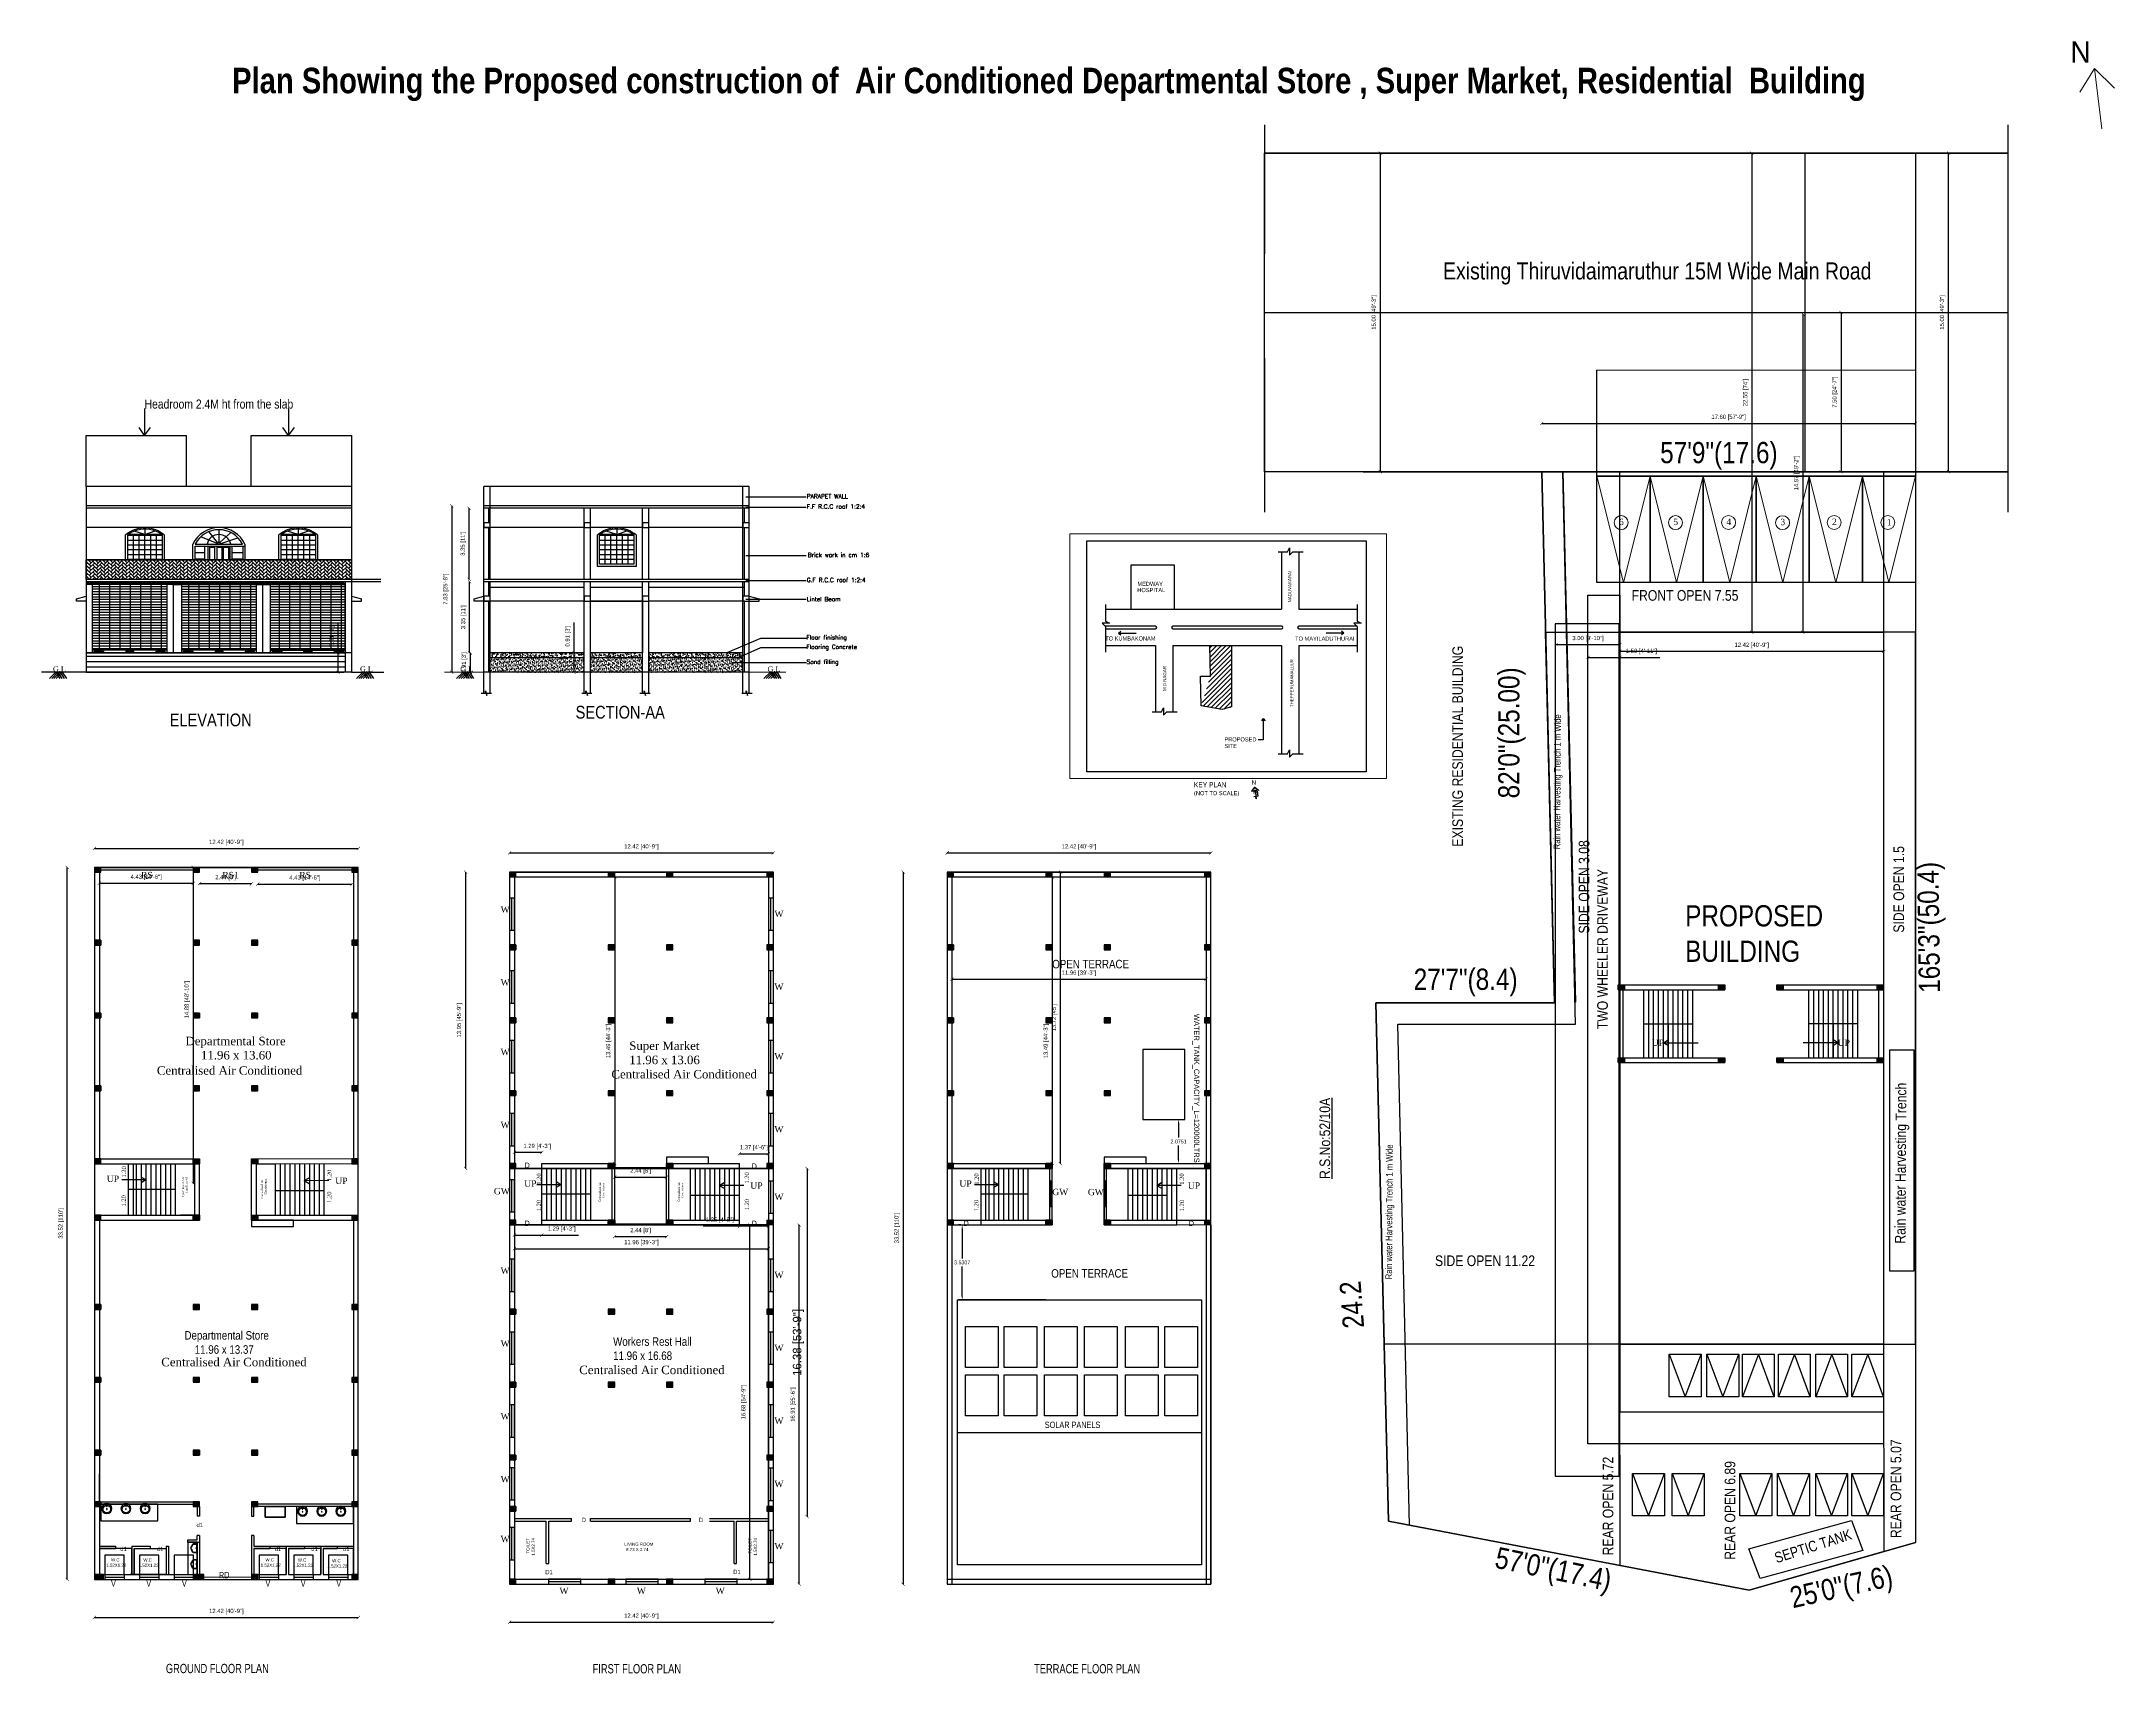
# Model space of a CAD drawing. Header units: metres. Extents: x 6103548.4 to 6103646, y -6659893.6 to -6659816.8.
import ezdxf
from ezdxf.enums import TextEntityAlignment as Align

# ---------------------------------------------------------------- set-up
doc = ezdxf.new("R2010")
doc.units = ezdxf.units.M
doc.header["$LTSCALE"] = 500
doc.header["$MEASUREMENT"] = 0
doc.linetypes.add('DASHED', pattern=[0.75, 0.5, -0.25])
doc.linetypes.add('PHANTOM2', pattern=[1.25, 0.625, -0.125, 0.125, -0.125, 0.125, -0.125])
doc.layers.get('0').update_dxf_attribs({"linetype": 'CONTINUOUS'})
doc.layers.get('Defpoints').update_dxf_attribs({"linetype": 'CONTINUOUS'})
for name, color, linetype in [('AS_AT_SITE', 6, 'CONTINUOUS'), ('BLK_1_FLR_0_DRINKING_WATER', 7, 'CONTINUOUS'), ('BLK_1_FLR_0_EXIT_WIDTH_DOOR', 2, 'CONTINUOUS'), ('BLK_1_FLR_0_SP_WC', 233, 'CONTINUOUS'), ('BLK_1_FLR_0_URINAL', 235, 'CONTINUOUS'), ('BLK_1_FLR_0_WASH', 55, 'CONTINUOUS'), ('BLK_1_FLR_0_WATER_CLOSET', 213, 'CONTINUOUS'), ('BLK_1_FLR_1_BLT_UP_AREA', 13, 'CONTINUOUS'), ('BLK_1_FLR_1_DRINKING_WATER', 7, 'CONTINUOUS'), ('BLK_1_FLR_1_EXIT_WIDTH_DOOR', 2, 'CONTINUOUS'), ('BLK_1_FLR_1_ROOF_AREA', 54, 'CONTINUOUS'), ('BLK_1_FLR_1_UNITFA_1', 234, 'CONTINUOUS'), ('BLK_1_HT_OF_BLDG', 5, 'CONTINUOUS'), ('BLK_1_LVL_0_BLDG_FOOT_PRINT', 1, 'CONTINUOUS'), ('BLK_1_LVL_0_FRONT_SETBACK', 2, 'CONTINUOUS'), ('BLK_1_LVL_0_REAR_SETBACK', 11, 'CONTINUOUS'), ('BLK_1_LVL_0_SIDE_SETBACK1', 171, 'CONTINUOUS'), ('BLK_1_LVL_0_SIDE_SETBACK2', 102, 'CONTINUOUS'), ('BLK_1_PLINTH_HEIGHT', 7, 'CONTINUOUS'), ('BLK_1_STAIR_HEADROOM', 1, 'CONTINUOUS'), ('BLK_1_TERRACESERVICE_UTILITYDISTANCE', 1, 'CONTINUOUS'), ('DRIVE_WAY', 254, 'CONTINUOUS'), ('ED', 30, 'CONTINUOUS'), ('FMB_OR_PLR', 70, 'CONTINUOUS'), ('FURN', 156, 'CONTINUOUS'), ('FURN1', 252, 'CONTINUOUS'), ('HATCH', 15, 'CONTINUOUS'), ('PER_AISLE_WIDTH', 5, 'CONTINUOUS'), ('PLOT_BOUNDARY', 70, 'CONTINUOUS'), ('ROAD_WIDTH', 183, 'CONTINUOUS'), ('RWH', 130, 'CONTINUOUS'), ('SEPTIC_TANK', 146, 'CONTINUOUS'), ('SOLAR_PANEL', 3, 'CONTINUOUS'), ('SUPER_IMPOSED', 5, 'CONTINUOUS'), ('SURRENDER_ROAD_WIDTH', 2, 'CONTINUOUS'), ('TEXT', 4, 'CONTINUOUS'), ('TEXT1', 7, 'CONTINUOUS'), ('TITLE', 7, 'CONTINUOUS'), ('TOILET_VENTILATION', 6, 'CONTINUOUS'), ('TWO_WHEELER_DRIVE_WAY', 6, 'CONTINUOUS'), ('wall', 125, 'CONTINUOUS'), ('WATER_TANK_CALCULATION', 150, 'CONTINUOUS'), ('WIN', 252, 'CONTINUOUS')]:
    doc.layers.add(name, color=color, linetype=linetype)
for name, color, linetype, plot in [('BLK_1_COVERED_AREA', 140, 'CONTINUOUS', False), ('BLK_1_FLR_0_BLT_UP_AREA', 13, 'CONTINUOUS', False), ('PARKING_SLOT', 30, 'CONTINUOUS', False), ('SHORTEST_DIST_TO_ROAD', 6, 'CONTINUOUS', False), ('TWO_WHEELER_PARKING', 2, 'CONTINUOUS', False)]:
    doc.layers.add(name, color=color, linetype=linetype, plot=plot)
for name, color, linetype, lineweight in [('BLK_1_FLR_0_STAIR_1_LANDING_1', 7, 'CONTINUOUS', 0), ('DIST_CL_ROAD', 7, 'CONTINUOUS', 0), ('DIST_EXIT', 7, 'CONTINUOUS', 0), ('LOCATION_PLAN', 7, 'CONTINUOUS', 0), ('NORTH_DIRECTION', 7, 'CONTINUOUS', 0), ('NOTIFIED_ROAD', 183, 'CONTINUOUS', 13)]:
    doc.layers.add(name, color=color, linetype=linetype, lineweight=lineweight)
doc.layers.add('FLOOR-GROUND', color=7, linetype='CONTINUOUS', lineweight=50, plot=False)
doc.styles.add('ED', font='GOTHIC.TTF')
doc.styles.add('RM', font='GOTHIC.TTF')
doc.styles.add('SCRIPTC', font='GOTHIC.TTF', dxfattribs={"height": 48})
doc.styles.get("Standard").update_dxf_attribs({"font": 'GOTHIC.TTF'})
doc.styles.add('STYLE 3', font='ARIALN.TTF')
doc.styles.add('style1', font='romans.shx', dxfattribs={"width": 0.95, "height": 200})
doc.styles.add('TITLE1', font='GOTHIC.TTF', dxfattribs={"width": 0.75, "height": 0.2})
doc.styles.add('USA TEXT', font='GOTHIC.TTF')
doc.dimstyles.new('1-100-ED', dxfattribs={"dimtxt": 0.2, "dimasz": 0.15, "dimexe": 0.18, "dimexo": 0.0625, "dimgap": 0.15, "dimtad": 1, "dimzin": 0, "dimdsep": 46, "dimtxsty": 'USA TEXT', "dimblk": 'ARCHTICK', "dimcen": 0.1, "dimse1": 1, "dimse2": 1, "dimclrd": 256, "dimclrt": 256, "dimadec": 0, "dimazin": 0, "dimtfac": 1, "dimtofl": 0, "dimtmove": 0, "dimatfit": 3, "dimldrblk": 'ARCHTICK', "dimfxl": 0, "dimtolj": 1, "dimtzin": 0, "dimarcsym": 0})
doc.dimstyles.new('main dim', dxfattribs={"dimtxt": 0.15, "dimasz": 0.12, "dimexe": 0.1, "dimexo": 0.1, "dimgap": 0.05, "dimtad": 1, "dimzin": 3, "dimdsep": 46, "dimtxsty": 'style1', "dimblk": 'OBLIQUE', "dimcen": 0.125, "dimclrd": 8, "dimclre": 8, "dimclrt": 7, "dimadec": 0, "dimazin": 0, "dimtfac": 0.8, "dimtix": 1, "dimtofl": 0, "dimtmove": 2, "dimatfit": 0, "dimfxl": 0, "dimtolj": 1, "dimtzin": 0, "dimarcsym": 0})
doc.dimstyles.get("Standard").update_dxf_attribs({"dimtxt": 0.18, "dimasz": 0.18, "dimexe": 0.18, "dimexo": 0.0625, "dimgap": 0.09, "dimtad": 0, "dimtih": 1, "dimtoh": 1, "dimdec": 4, "dimzin": 0, "dimdsep": 46, "dimtxsty": 'Standard', "dimcen": 0.09, "dimadec": 0, "dimazin": 0, "dimtfac": 1, "dimtdec": 4, "dimtofl": 0, "dimtmove": 0, "dimatfit": 3, "dimfxl": 0, "dimtolj": 1, "dimtzin": 0, "dimarcsym": 0})
pattern_1 = [(37.5, (6102756.6172, -6659797.83455), (-0.004409535, 0.134877664), [0, -0.1064, 0, -0.119, 0, -0.11375]), (7.5, (6102756.6172, -6659797.83455), (0.12388437, 0.197550225), [0, -0.0574, 0, -0.0959, 0, -0.03675]), (327.5, (6102756.5311, -6659797.83455), (0.21798993, 0.000396134), [0, -0.035, 0, -0.126, 0, -0.1645]), (317.5, (6102756.5311, -6659797.83455), (0.210428862, 0.06143729), [0, -0.0175, 0, -0.0826, 0, -0.0945])]
pattern_2 = [(50, (6102756.6172, -6659797.83455), (0.28690407, -0.025100854), [0.03, -0.33]), (355, (6102756.6172, -6659797.83455), (-0.05550053, 0.30087685), [0.024, -0.264]), (100.4514, (6102756.6411, -6659797.83664), (0.23140375, 0.27577582), [0.02549608, -0.28045684]), (46.1842, (6102756.6172, -6659797.75455), (0.42689642, -0.0662076), [0.045, -0.495]), (96.6356, (6102756.65278, -6659797.76006), (0.37386508, 0.38964715), [0.03824412, -0.4206852]), (351.1842, (6102756.6172, -6659797.75455), (0.37386478, 0.38964744), [0.036, -0.396]), (21, (6102756.6572, -6659797.77455), (0.23876282, -0.161047556), [0.03, -0.33]), (326, (6102756.6572, -6659797.77455), (0.09732613, 0.29006002), [0.024, -0.264]), (71.4514, (6102756.6771, -6659797.78797), (0.33608905, 0.1290122), [0.02549608, -0.28045684]), (37.5, (6102756.6172, -6659797.83455), (0.004863942, 0.133157542), [0, -0.2608, 0, -0.268, 0, -0.265]), (7.5, (6102756.6172, -6659797.83455), (0.105227815, 0.157764685), [0, -0.1528, 0, -0.2548, 0, -0.101]), (327.5, (6102756.528, -6659797.83455), (0.213528974, -0.009021949), [0, -0.1, 0, -0.312, 0, -0.414]), (317.5, (6102756.488, -6659797.83455), (0.233274468, 0.040041993), [0, -0.13, 0, -0.2072, 0, -0.294])]

# ---------------------------------------------------------------- blocks, each defined once
blk = doc.blocks.new('_ArchTick')
at = {"color": 0, "linetype": 'ByBlock', "const_width": 0.15}
blk.add_lwpolyline([(-0.5, -0.5), (0.5, 0.5)], dxfattribs=at)
blk = doc.blocks.new('*D24')
at = {"layer": 'BLK_1_HT_OF_BLDG', "linetype": 'PHANTOM2', "lineweight": -2}
blk.add_line((6103567.689, -6659838.685), (6103567.689, -6659846.515), dxfattribs=at)
at = {"layer": 'Defpoints', "color": 0}
for p in [(6103569.192, -6659838.685), (6103567.689, -6659846.515), (6103574.222, -6659846.515)]:
    blk.add_point(p, dxfattribs=at)
at = {"layer": 'BLK_1_HT_OF_BLDG', "lineweight": -2, "xscale": 0.15, "yscale": 0.15, "zscale": 0.15}
for p, rotation in [((6103567.689, -6659838.685), 90), ((6103567.689, -6659846.515), 270)]:
    blk.add_blockref('_ArchTick', p, dxfattribs=dict(at, rotation=rotation))
at = {"layer": 'BLK_1_HT_OF_BLDG', "insert": (6103567.41, -6659842.6), "char_height": 0.2, "attachment_point": 5, "rotation": 90, "style": 'USA TEXT'}
blk.add_mtext('\\A1;7.83 [25\'-8"]', dxfattribs=at)
blk = doc.blocks.new('*D25')
at = {"layer": 'BLK_1_PLINTH_HEIGHT', "linetype": 'PHANTOM2', "lineweight": -2}
for p, q in [((6103573.444, -6659845.605), (6103573.444, -6659844.182)), ((6103573.444, -6659846.515), (6103573.444, -6659845.605))]:
    blk.add_line(p, q, dxfattribs=at)
at = {"layer": 'Defpoints', "color": 0}
for p in [(6103573.444, -6659845.605), (6103573.922, -6659845.605), (6103573.922, -6659846.515)]:
    blk.add_point(p, dxfattribs=at)
at = {"layer": 'BLK_1_PLINTH_HEIGHT', "lineweight": -2, "xscale": 0.15, "yscale": 0.15, "zscale": 0.15}
for p, rotation in [((6103573.444, -6659845.605), 90), ((6103573.444, -6659846.515), 270)]:
    blk.add_blockref('_ArchTick', p, dxfattribs=dict(at, rotation=rotation))
at = {"layer": 'BLK_1_PLINTH_HEIGHT', "insert": (6103573.164, -6659844.818), "char_height": 0.2, "attachment_point": 5, "rotation": 90, "style": 'USA TEXT'}
blk.add_mtext("\\A1;0.91 [3']", dxfattribs=at)
blk = doc.blocks.new('*D26')
at = {"layer": 'BLK_1_PLINTH_HEIGHT', "linetype": 'PHANTOM2', "lineweight": -2}
for p, q in [((6103562.338, -6659845.605), (6103562.338, -6659844.182)), ((6103562.338, -6659846.515), (6103562.338, -6659845.605))]:
    blk.add_line(p, q, dxfattribs=at)
at = {"layer": 'Defpoints', "color": 0}
for p in [(6103562.338, -6659845.605), (6103562.67, -6659845.605), (6103562.67, -6659846.515)]:
    blk.add_point(p, dxfattribs=at)
at = {"layer": 'BLK_1_PLINTH_HEIGHT', "lineweight": -2, "xscale": 0.15, "yscale": 0.15, "zscale": 0.15}
for p, rotation in [((6103562.338, -6659845.605), 90), ((6103562.338, -6659846.515), 270)]:
    blk.add_blockref('_ArchTick', p, dxfattribs=dict(at, rotation=rotation))
at = {"layer": 'BLK_1_PLINTH_HEIGHT', "insert": (6103562.058, -6659844.818), "char_height": 0.2, "attachment_point": 5, "rotation": 90, "style": 'USA TEXT'}
blk.add_mtext("\\A1;0.91 [3']", dxfattribs=at)
blk = doc.blocks.new('*D61')
at = {"layer": 'Defpoints', "color": 0}
for p in [(6103621.176, -6659845.364), (6103622.676, -6659845.364), (6103622.676, -6659845.816)]:
    blk.add_point(p, dxfattribs=at)
at = {"layer": 'TWO_WHEELER_DRIVE_WAY', "lineweight": -2}
for p, q in [((6103621.176, -6659845.816), (6103622.676, -6659845.816)), ((6103622.676, -6659845.816), (6103624.556, -6659845.816))]:
    blk.add_line(p, q, dxfattribs=at)
at = {"layer": 'TWO_WHEELER_DRIVE_WAY', "lineweight": -2, "xscale": 0.15, "yscale": 0.15, "zscale": 0.15, "rotation": 180}
blk.add_blockref('_ArchTick', (6103621.176, -6659845.816), dxfattribs=at)
at = {"layer": 'TWO_WHEELER_DRIVE_WAY', "lineweight": -2, "xscale": 0.15, "yscale": 0.15, "zscale": 0.15}
blk.add_blockref('_ArchTick', (6103622.676, -6659845.816), dxfattribs=at)
at = {"layer": 'TWO_WHEELER_DRIVE_WAY', "insert": (6103623.691, -6659845.537), "char_height": 0.2, "attachment_point": 5, "style": 'USA TEXT'}
blk.add_mtext('\\A1;1.50 [4\'-11"]', dxfattribs=at)
blk = doc.blocks.new('*D62')
at = {"layer": 'Defpoints', "color": 0}
for p in [(6103619.676, -6659842.889), (6103622.676, -6659842.889), (6103622.676, -6659845.214)]:
    blk.add_point(p, dxfattribs=at)
at = {"layer": 'DRIVE_WAY', "lineweight": -2}
blk.add_line((6103619.676, -6659845.214), (6103622.676, -6659845.214), dxfattribs=at)
at = {"layer": 'DRIVE_WAY', "lineweight": -2, "xscale": 0.15, "yscale": 0.15, "zscale": 0.15, "rotation": 180}
blk.add_blockref('_ArchTick', (6103619.676, -6659845.214), dxfattribs=at)
at = {"layer": 'DRIVE_WAY', "lineweight": -2, "xscale": 0.15, "yscale": 0.15, "zscale": 0.15}
blk.add_blockref('_ArchTick', (6103622.676, -6659845.214), dxfattribs=at)
at = {"layer": 'DRIVE_WAY', "insert": (6103621.176, -6659844.935), "char_height": 0.2, "attachment_point": 5, "style": 'USA TEXT'}
blk.add_mtext('\\A1;3.00 [9\'-10"]', dxfattribs=at)
blk = doc.blocks.new('*D63')
at = {"layer": 'Defpoints', "color": 0}
for p in [(6103605.949, -6659822.079), (6103605.949, -6659837.079), (6103611.396, -6659837.079)]:
    blk.add_point(p, dxfattribs=at)
at = {"layer": 'SURRENDER_ROAD_WIDTH', "lineweight": -2}
blk.add_line((6103611.396, -6659822.079), (6103611.396, -6659837.079), dxfattribs=at)
at = {"layer": 'SURRENDER_ROAD_WIDTH', "lineweight": -2, "xscale": 0.15, "yscale": 0.15, "zscale": 0.15}
for p, rotation in [((6103611.396, -6659822.079), 90), ((6103611.396, -6659837.079), 270)]:
    blk.add_blockref('_ArchTick', p, dxfattribs=dict(at, rotation=rotation))
at = {"layer": 'SURRENDER_ROAD_WIDTH', "insert": (6103611.116, -6659829.579), "char_height": 0.2, "attachment_point": 5, "rotation": 90, "style": 'USA TEXT'}
blk.add_mtext('\\A1;15.00 [49\'-3"]', dxfattribs=at)
blk = doc.blocks.new('*D64')
at = {"layer": 'Defpoints', "color": 0}
for p in [(6103635.096, -6659829.579), (6103633.087, -6659837.079), (6103635.096, -6659837.079)]:
    blk.add_point(p, dxfattribs=at)
at = {"layer": 'NOTIFIED_ROAD', "color": 1, "lineweight": -2}
blk.add_line((6103633.087, -6659829.579), (6103633.087, -6659837.079), dxfattribs=at)
at = {"layer": 'NOTIFIED_ROAD', "color": 1, "lineweight": -2, "xscale": 0.15, "yscale": 0.15, "zscale": 0.15}
for p, rotation in [((6103633.087, -6659829.579), 90), ((6103633.087, -6659837.079), 270)]:
    blk.add_blockref('_ArchTick', p, dxfattribs=dict(at, rotation=rotation))
at = {"layer": 'NOTIFIED_ROAD', "color": 1, "insert": (6103632.807, -6659833.329), "char_height": 0.2, "attachment_point": 5, "rotation": 90, "style": 'USA TEXT'}
blk.add_mtext('\\A1;7.50 [24\'-7"]', dxfattribs=at)
blk = doc.blocks.new('*D65')
at = {"layer": 'Defpoints', "color": 0}
for p in [(6103633.162, -6659829.654), (6103631.284, -6659844.629), (6103633.012, -6659844.629)]:
    blk.add_point(p, dxfattribs=at)
at = {"layer": 'DIST_CL_ROAD', "color": 1, "lineweight": -2}
blk.add_line((6103631.284, -6659829.654), (6103631.284, -6659844.629), dxfattribs=at)
at = {"layer": 'DIST_CL_ROAD', "color": 1, "lineweight": -2, "xscale": 0.15, "yscale": 0.15, "zscale": 0.15}
for p, rotation in [((6103631.284, -6659829.654), 90), ((6103631.284, -6659844.629), 270)]:
    blk.add_blockref('_ArchTick', p, dxfattribs=dict(at, rotation=rotation))
at = {"layer": 'DIST_CL_ROAD', "color": 1, "insert": (6103631.005, -6659837.141), "char_height": 0.2, "attachment_point": 5, "rotation": 90, "style": 'USA TEXT'}
blk.add_mtext('\\A1;14.97 [49\'-2"]', dxfattribs=at)
blk = doc.blocks.new('*D66')
at = {"layer": 'Defpoints', "color": 0}
for p in [(6103627.381, -6659822.079), (6103627.381, -6659844.629), (6103628.886, -6659844.629)]:
    blk.add_point(p, dxfattribs=at)
at = {"layer": 'SHORTEST_DIST_TO_ROAD', "color": 1, "lineweight": -2}
blk.add_line((6103628.886, -6659822.079), (6103628.886, -6659844.629), dxfattribs=at)
at = {"layer": 'SHORTEST_DIST_TO_ROAD', "color": 1, "lineweight": -2, "xscale": 0.15, "yscale": 0.15, "zscale": 0.15}
for p, rotation in [((6103628.886, -6659822.079), 90), ((6103628.886, -6659844.629), 270)]:
    blk.add_blockref('_ArchTick', p, dxfattribs=dict(at, rotation=rotation))
at = {"layer": 'SHORTEST_DIST_TO_ROAD', "color": 1, "insert": (6103628.606, -6659833.354), "char_height": 0.2, "attachment_point": 5, "rotation": 90, "style": 'USA TEXT'}
blk.add_mtext("\\A1;22.55 [74']", dxfattribs=at)
blk = doc.blocks.new('*D67')
at = {"layer": 'Defpoints', "color": 0}
for p in [(6103635.096, -6659822.079), (6103638.15, -6659822.079), (6103635.096, -6659837.079)]:
    blk.add_point(p, dxfattribs=at)
at = {"layer": 'ROAD_WIDTH', "lineweight": -2}
blk.add_line((6103638.15, -6659837.079), (6103638.15, -6659822.079), dxfattribs=at)
at = {"layer": 'ROAD_WIDTH', "lineweight": -2, "xscale": 0.15, "yscale": 0.15, "zscale": 0.15}
for p, rotation in [((6103638.15, -6659822.079), 90), ((6103638.15, -6659837.079), 270)]:
    blk.add_blockref('_ArchTick', p, dxfattribs=dict(at, rotation=rotation))
at = {"layer": 'ROAD_WIDTH', "insert": (6103637.87, -6659829.579), "char_height": 0.2, "attachment_point": 5, "rotation": 90, "style": 'USA TEXT'}
blk.add_mtext('\\A1;15.00 [49\'-3"]', dxfattribs=at)
blk = doc.blocks.new('*D68')
at = {"lineweight": -2}
blk.add_line((6103618.996, -6659834.802), (6103636.596, -6659834.802), dxfattribs=at)
at = {"layer": 'Defpoints', "color": 0}
for p in [(6103636.596, -6659834.802), (6103618.996, -6659837.079), (6103636.596, -6659837.079)]:
    blk.add_point(p, dxfattribs=at)
at = {"lineweight": -2, "xscale": 0.15, "yscale": 0.15, "zscale": 0.15, "rotation": 180}
blk.add_blockref('_ArchTick', (6103618.996, -6659834.802), dxfattribs=at)
at = {"lineweight": -2, "xscale": 0.15, "yscale": 0.15, "zscale": 0.15}
blk.add_blockref('_ArchTick', (6103636.596, -6659834.802), dxfattribs=at)
at = {"insert": (6103627.796, -6659834.522), "char_height": 0.2, "attachment_point": 5, "style": 'USA TEXT'}
blk.add_mtext('\\A1;17.60 [57\'-9"]', dxfattribs=at)
blk = doc.blocks.new('*D70')
at = {"lineweight": -2}
blk.add_line((6103635.096, -6659845.534), (6103622.676, -6659845.534), dxfattribs=at)
at = {"layer": 'Defpoints', "color": 0}
for p in [(6103622.676, -6659844.828), (6103635.096, -6659844.828), (6103622.676, -6659845.534)]:
    blk.add_point(p, dxfattribs=at)
at = {"lineweight": -2, "xscale": 0.15, "yscale": 0.15, "zscale": 0.15, "rotation": 180}
blk.add_blockref('_ArchTick', (6103622.676, -6659845.534), dxfattribs=at)
at = {"lineweight": -2, "xscale": 0.15, "yscale": 0.15, "zscale": 0.15}
blk.add_blockref('_ArchTick', (6103635.096, -6659845.534), dxfattribs=at)
at = {"insert": (6103628.886, -6659845.254), "char_height": 0.2, "attachment_point": 5, "style": 'USA TEXT'}
blk.add_mtext('\\A1;12.42 [40\'-9"]', dxfattribs=at)
blk = doc.blocks.new('*D71')
at = {"lineweight": -2}
blk.add_line((6103568.56, -6659846.515), (6103568.56, -6659845.605), dxfattribs=at)
at = {"layer": 'Defpoints', "color": 0}
for p in [(6103568.56, -6659845.605), (6103569.492, -6659845.605), (6103569.492, -6659846.515)]:
    blk.add_point(p, dxfattribs=at)
at = {"lineweight": -2, "xscale": 0.15, "yscale": 0.15, "zscale": 0.15}
for p, rotation in [((6103568.56, -6659845.605), 90), ((6103568.56, -6659846.515), 270)]:
    blk.add_blockref('_ArchTick', p, dxfattribs=dict(at, rotation=rotation))
at = {"insert": (6103568.28, -6659846.06), "char_height": 0.2, "attachment_point": 5, "rotation": 90, "style": 'USA TEXT'}
blk.add_mtext("\\A1;0.91 [3']", dxfattribs=at)
blk = doc.blocks.new('*D72')
at = {"lineweight": -2}
blk.add_line((6103568.525, -6659845.605), (6103568.525, -6659842.255), dxfattribs=at)
at = {"layer": 'Defpoints', "color": 0}
for p in [(6103568.525, -6659842.255), (6103569.492, -6659842.255), (6103569.492, -6659845.605)]:
    blk.add_point(p, dxfattribs=at)
at = {"lineweight": -2, "xscale": 0.15, "yscale": 0.15, "zscale": 0.15}
for p, rotation in [((6103568.525, -6659842.255), 90), ((6103568.525, -6659845.605), 270)]:
    blk.add_blockref('_ArchTick', p, dxfattribs=dict(at, rotation=rotation))
at = {"insert": (6103568.246, -6659843.93), "char_height": 0.2, "attachment_point": 5, "rotation": 90, "style": 'USA TEXT'}
blk.add_mtext("\\A1;3.35 [11']", dxfattribs=at)
blk = doc.blocks.new('*D73')
at = {"lineweight": -2}
blk.add_line((6103568.505, -6659842.145), (6103568.505, -6659838.795), dxfattribs=at)
at = {"layer": 'Defpoints', "color": 0}
for p in [(6103568.505, -6659838.795), (6103569.422, -6659838.795), (6103569.422, -6659842.145)]:
    blk.add_point(p, dxfattribs=at)
at = {"lineweight": -2, "xscale": 0.15, "yscale": 0.15, "zscale": 0.15}
for p, rotation in [((6103568.505, -6659838.795), 90), ((6103568.505, -6659842.145), 270)]:
    blk.add_blockref('_ArchTick', p, dxfattribs=dict(at, rotation=rotation))
at = {"insert": (6103568.226, -6659840.47), "char_height": 0.2, "attachment_point": 5, "rotation": 90, "style": 'USA TEXT'}
blk.add_mtext("\\A1;3.35 [11']", dxfattribs=at)
blk = doc.blocks.new('*D78')
at = {"layer": 'BLK_1_FLR_0_EXIT_WIDTH_DOOR', "linetype": 'PHANTOM2', "lineweight": -2}
blk.add_line((6103551.084, -6659856.451), (6103555.514, -6659856.451), dxfattribs=at)
at = {"layer": 'Defpoints', "color": 0}
for p in [(6103551.084, -6659855.7), (6103555.514, -6659855.7), (6103555.514, -6659856.451)]:
    blk.add_point(p, dxfattribs=at)
at = {"layer": 'BLK_1_FLR_0_EXIT_WIDTH_DOOR', "lineweight": -2, "xscale": 0.15, "yscale": 0.15, "zscale": 0.15, "rotation": 180}
blk.add_blockref('_ArchTick', (6103551.084, -6659856.451), dxfattribs=at)
at = {"layer": 'BLK_1_FLR_0_EXIT_WIDTH_DOOR', "lineweight": -2, "xscale": 0.15, "yscale": 0.15, "zscale": 0.15}
blk.add_blockref('_ArchTick', (6103555.514, -6659856.451), dxfattribs=at)
at = {"layer": 'BLK_1_FLR_0_EXIT_WIDTH_DOOR', "insert": (6103553.299, -6659856.172), "char_height": 0.2, "attachment_point": 5, "style": 'USA TEXT'}
blk.add_mtext('\\A1;4.43 [14\'-6"]', dxfattribs=at)
blk = doc.blocks.new('*D79')
at = {"layer": 'BLK_1_FLR_0_EXIT_WIDTH_DOOR', "linetype": 'PHANTOM2', "lineweight": -2}
blk.add_line((6103555.814, -6659856.467), (6103558.254, -6659856.467), dxfattribs=at)
at = {"layer": 'Defpoints', "color": 0}
for p in [(6103555.814, -6659855.7), (6103558.254, -6659855.7), (6103558.254, -6659856.467)]:
    blk.add_point(p, dxfattribs=at)
at = {"layer": 'BLK_1_FLR_0_EXIT_WIDTH_DOOR', "lineweight": -2, "xscale": 0.15, "yscale": 0.15, "zscale": 0.15, "rotation": 180}
blk.add_blockref('_ArchTick', (6103555.814, -6659856.467), dxfattribs=at)
at = {"layer": 'BLK_1_FLR_0_EXIT_WIDTH_DOOR', "lineweight": -2, "xscale": 0.15, "yscale": 0.15, "zscale": 0.15}
blk.add_blockref('_ArchTick', (6103558.254, -6659856.467), dxfattribs=at)
at = {"layer": 'BLK_1_FLR_0_EXIT_WIDTH_DOOR', "insert": (6103557.034, -6659856.187), "char_height": 0.2, "attachment_point": 5, "style": 'USA TEXT'}
blk.add_mtext("\\A1;2.44 [8']", dxfattribs=at)
blk = doc.blocks.new('*D80')
at = {"layer": 'BLK_1_FLR_0_EXIT_WIDTH_DOOR', "linetype": 'PHANTOM2', "lineweight": -2}
blk.add_line((6103558.554, -6659856.489), (6103562.984, -6659856.489), dxfattribs=at)
at = {"layer": 'Defpoints', "color": 0}
for p in [(6103558.554, -6659855.7), (6103562.984, -6659855.7), (6103562.984, -6659856.489)]:
    blk.add_point(p, dxfattribs=at)
at = {"layer": 'BLK_1_FLR_0_EXIT_WIDTH_DOOR', "lineweight": -2, "xscale": 0.15, "yscale": 0.15, "zscale": 0.15, "rotation": 180}
blk.add_blockref('_ArchTick', (6103558.554, -6659856.489), dxfattribs=at)
at = {"layer": 'BLK_1_FLR_0_EXIT_WIDTH_DOOR', "lineweight": -2, "xscale": 0.15, "yscale": 0.15, "zscale": 0.15}
blk.add_blockref('_ArchTick', (6103562.984, -6659856.489), dxfattribs=at)
at = {"layer": 'BLK_1_FLR_0_EXIT_WIDTH_DOOR', "insert": (6103560.769, -6659856.21), "char_height": 0.2, "attachment_point": 5, "style": 'USA TEXT'}
blk.add_mtext('\\A1;4.43 [14\'-6"]', dxfattribs=at)
blk = doc.blocks.new('*D81')
at = {"layer": 'Defpoints', "color": 0}
for p in [(6103554.937, -6659855.7), (6103555.51, -6659870.582), (6103555.789, -6659870.582)]:
    blk.add_point(p, dxfattribs=at)
at = {"layer": 'DIST_EXIT', "linetype": 'PHANTOM2', "lineweight": -2}
blk.add_line((6103555.51, -6659855.7), (6103555.51, -6659870.582), dxfattribs=at)
at = {"layer": 'DIST_EXIT', "lineweight": -2, "xscale": 0.15, "yscale": 0.15, "zscale": 0.15}
for p, rotation in [((6103555.51, -6659855.7), 90), ((6103555.51, -6659870.582), 270)]:
    blk.add_blockref('_ArchTick', p, dxfattribs=dict(at, rotation=rotation))
at = {"layer": 'DIST_EXIT', "insert": (6103555.23, -6659861.92), "char_height": 0.2, "attachment_point": 5, "rotation": 90, "style": 'USA TEXT'}
blk.add_mtext('\\A1;14.88 [48\'-10"]', dxfattribs=at)
blk = doc.blocks.new('*D82')
at = {"lineweight": -2}
blk.add_line((6103550.864, -6659891.011), (6103563.284, -6659891.011), dxfattribs=at)
at = {"layer": 'Defpoints', "color": 0}
for p in [(6103550.864, -6659889.22), (6103563.284, -6659889.22), (6103563.284, -6659891.011)]:
    blk.add_point(p, dxfattribs=at)
at = {"lineweight": -2, "xscale": 0.15, "yscale": 0.15, "zscale": 0.15, "rotation": 180}
blk.add_blockref('_ArchTick', (6103550.864, -6659891.011), dxfattribs=at)
at = {"lineweight": -2, "xscale": 0.15, "yscale": 0.15, "zscale": 0.15}
blk.add_blockref('_ArchTick', (6103563.284, -6659891.011), dxfattribs=at)
at = {"insert": (6103557.074, -6659890.731), "char_height": 0.2, "attachment_point": 5, "style": 'USA TEXT'}
blk.add_mtext('\\A1;12.42 [40\'-9"]', dxfattribs=at)
blk = doc.blocks.new('*D83')
at = {"layer": 'Defpoints', "color": 0}
for p in [(6103575.353, -6659856.153), (6103575.353, -6659869.643), (6103575.353, -6659869.643)]:
    blk.add_point(p, dxfattribs=at)
at = {"layer": 'DIST_EXIT', "linetype": 'PHANTOM2', "lineweight": -2}
blk.add_line((6103575.353, -6659856.153), (6103575.353, -6659869.643), dxfattribs=at)
at = {"layer": 'DIST_EXIT', "lineweight": -2, "xscale": 0.15, "yscale": 0.15, "zscale": 0.15}
for p, rotation in [((6103575.353, -6659856.153), 90), ((6103575.353, -6659869.643), 270)]:
    blk.add_blockref('_ArchTick', p, dxfattribs=dict(at, rotation=rotation))
at = {"layer": 'DIST_EXIT', "insert": (6103575.073, -6659863.874), "char_height": 0.2, "attachment_point": 5, "rotation": 90, "style": 'USA TEXT'}
blk.add_mtext('\\A1;13.49 [44\'-3"]', dxfattribs=at)
blk = doc.blocks.new('*D84')
at = {"layer": 'BLK_1_FLR_0_STAIR_1_LANDING_1', "lineweight": -2}
blk.add_line((6103568.333, -6659855.923), (6103568.333, -6659869.873), dxfattribs=at)
at = {"layer": 'Defpoints', "color": 0}
for p in [(6103570.403, -6659855.923), (6103568.333, -6659869.873), (6103570.403, -6659869.873)]:
    blk.add_point(p, dxfattribs=at)
at = {"layer": 'BLK_1_FLR_0_STAIR_1_LANDING_1', "lineweight": -2, "xscale": 0.15, "yscale": 0.15, "zscale": 0.15}
for p, rotation in [((6103568.333, -6659855.923), 90), ((6103568.333, -6659869.873), 270)]:
    blk.add_blockref('_ArchTick', p, dxfattribs=dict(at, rotation=rotation))
at = {"layer": 'BLK_1_FLR_0_STAIR_1_LANDING_1', "insert": (6103568.053, -6659862.898), "char_height": 0.2, "attachment_point": 5, "rotation": 90, "style": 'USA TEXT'}
blk.add_mtext('\\A1;13.95 [45\'-9"]', dxfattribs=at)
blk = doc.blocks.new('*D85')
at = {"lineweight": -2}
blk.add_line((6103570.403, -6659891.234), (6103582.823, -6659891.234), dxfattribs=at)
at = {"layer": 'Defpoints', "color": 0}
for p in [(6103570.403, -6659889.443), (6103582.823, -6659889.443), (6103582.823, -6659891.234)]:
    blk.add_point(p, dxfattribs=at)
at = {"lineweight": -2, "xscale": 0.15, "yscale": 0.15, "zscale": 0.15, "rotation": 180}
blk.add_blockref('_ArchTick', (6103570.403, -6659891.234), dxfattribs=at)
at = {"lineweight": -2, "xscale": 0.15, "yscale": 0.15, "zscale": 0.15}
blk.add_blockref('_ArchTick', (6103582.823, -6659891.234), dxfattribs=at)
at = {"insert": (6103576.613, -6659890.954), "char_height": 0.2, "attachment_point": 5, "style": 'USA TEXT'}
blk.add_mtext('\\A1;12.42 [40\'-9"]', dxfattribs=at)
blk = doc.blocks.new('WASH')
at = {"layer": 'FURN1'}
for p, q in [((-220, 57), (-220, -3)), ((-192, 57), (-192, 54)), ((-192, 0), (-192, -3)), ((-187, 49), (-109, 41)), ((-109, 13), (-187, 5)), ((-109, 41), (-109, 13))]:
    blk.add_line(p, q, dxfattribs=at)
blk.add_lwpolyline([(-148, 45, -0.064435), (-136, 101, -0.091719), (-102, 161, -0.103599), (-48, 203, -0.113912), (12, 217, -0.113912), (73, 203, -0.103599), (126, 161, -0.091719), (161, 101, -0.084785), (174, 27, -0.084785), (161, -47, -0.091719), (126, -107, -0.103599), (73, -149, -0.113912), (12, -163, -0.113912), (-48, -149, -0.103599), (-102, -107, -0.091719), (-136, -47, -0.064435), (-148, 9)], format="xyb", dxfattribs=at)
for centre, radius in [((-16, 27), 235), ((-16, 27), 225), ((-206, 78), 25.5), ((-206, -24), 25.5), ((-206, 27), 8.17), ((12, 27), 15.3)]:
    blk.add_circle(centre, radius, dxfattribs=at)
for centre, start, end in [((-186, 54), 180, 264.60905), ((-186, 0), 95.39095, 180)]:
    blk.add_arc(centre, 5.11, start, end, dxfattribs=at)
blk = doc.blocks.new('UR')
at = {"layer": 'FURN'}
for points in [[(10.9, -15.5), (9.4, -19.1, -0.259777), (7.8, -20), (1.1, -20, -0.414214), (0, -18.9), (0, -5.1, -0.414214), (1.1, -4), (7.8, -4, -0.259028), (9.3, -4.9), (11.1, -8.4, -0.099656), (11.5, -9.3), (12.2, -10.7, -0.305219), (12.2, -13.2), (11.5, -14.5, 0.003191)], [(10.3, -15.2), (8.7, -18.8, -0.248308), (7.8, -19.3), (1.1, -19.3, -0.414214), (0.7, -18.9), (0.7, -5.1, -0.414214), (1.1, -4.7), (7.8, -4.7, -0.250765), (8.7, -5.2), (10.5, -8.8, -0.118106), (10.9, -9.6), (11.6, -11.1, -0.318105), (11.6, -12.8), (10.8, -14.1, 0.003294)]]:
    blk.add_lwpolyline(points, format="xyb", close=True, dxfattribs=at)
blk.add_circle((1.9, -11.9), 0.739, dxfattribs=at)
blk = doc.blocks.new('*D86')
at = {"layer": 'BLK_1_FLR_0_STAIR_1_LANDING_1', "lineweight": -2}
blk.add_line((6103570.403, -6659855.02), (6103582.823, -6659855.02), dxfattribs=at)
at = {"layer": 'Defpoints', "color": 0}
for p in [(6103582.823, -6659855.02), (6103570.403, -6659855.923), (6103582.823, -6659855.923)]:
    blk.add_point(p, dxfattribs=at)
at = {"layer": 'BLK_1_FLR_0_STAIR_1_LANDING_1', "lineweight": -2, "xscale": 0.15, "yscale": 0.15, "zscale": 0.15, "rotation": 180}
blk.add_blockref('_ArchTick', (6103570.403, -6659855.02), dxfattribs=at)
at = {"layer": 'BLK_1_FLR_0_STAIR_1_LANDING_1', "lineweight": -2, "xscale": 0.15, "yscale": 0.15, "zscale": 0.15}
blk.add_blockref('_ArchTick', (6103582.823, -6659855.02), dxfattribs=at)
at = {"layer": 'BLK_1_FLR_0_STAIR_1_LANDING_1', "insert": (6103576.613, -6659854.74), "char_height": 0.2, "attachment_point": 5, "style": 'USA TEXT'}
blk.add_mtext('\\A1;12.42 [40\'-9"]', dxfattribs=at)
blk = doc.blocks.new('*D87')
at = {"lineweight": -2}
blk.add_line((6103549.579, -6659889.22), (6103549.579, -6659855.7), dxfattribs=at)
at = {"layer": 'Defpoints', "color": 0}
for p in [(6103549.579, -6659855.7), (6103550.864, -6659855.7), (6103550.864, -6659889.22)]:
    blk.add_point(p, dxfattribs=at)
at = {"lineweight": -2, "xscale": 0.15, "yscale": 0.15, "zscale": 0.15}
for p, rotation in [((6103549.579, -6659855.7), 90), ((6103549.579, -6659889.22), 270)]:
    blk.add_blockref('_ArchTick', p, dxfattribs=dict(at, rotation=rotation))
at = {"insert": (6103549.299, -6659872.46), "char_height": 0.2, "attachment_point": 5, "rotation": 90, "style": 'USA TEXT'}
blk.add_mtext("\\A1;33.52 [110']", dxfattribs=at)
blk = doc.blocks.new('*D88')
at = {"lineweight": -2}
blk.add_line((6103550.864, -6659854.81), (6103563.284, -6659854.81), dxfattribs=at)
at = {"layer": 'Defpoints', "color": 0}
for p in [(6103563.284, -6659854.81), (6103550.864, -6659855.7), (6103563.284, -6659855.7)]:
    blk.add_point(p, dxfattribs=at)
at = {"lineweight": -2, "xscale": 0.15, "yscale": 0.15, "zscale": 0.15, "rotation": 180}
blk.add_blockref('_ArchTick', (6103550.864, -6659854.81), dxfattribs=at)
at = {"lineweight": -2, "xscale": 0.15, "yscale": 0.15, "zscale": 0.15}
blk.add_blockref('_ArchTick', (6103563.284, -6659854.81), dxfattribs=at)
at = {"insert": (6103557.074, -6659854.53), "char_height": 0.2, "attachment_point": 5, "style": 'USA TEXT'}
blk.add_mtext('\\A1;12.42 [40\'-9"]', dxfattribs=at)
blk = doc.blocks.new('*D89')
at = {"lineweight": -2}
blk.add_line((6103584.043, -6659889.443), (6103584.043, -6659872.533), dxfattribs=at)
at = {"layer": 'Defpoints', "color": 0}
for p in [(6103582.823, -6659872.533), (6103584.043, -6659872.533), (6103582.823, -6659889.443)]:
    blk.add_point(p, dxfattribs=at)
at = {"lineweight": -2, "xscale": 0.15, "yscale": 0.15, "zscale": 0.15}
for p, rotation in [((6103584.043, -6659872.533), 90), ((6103584.043, -6659889.443), 270)]:
    blk.add_blockref('_ArchTick', p, dxfattribs=dict(at, rotation=rotation))
at = {"insert": (6103583.764, -6659880.988), "char_height": 0.2, "attachment_point": 5, "rotation": 90, "style": 'USA TEXT'}
blk.add_mtext('\\A1;16.91 [55\'-6"]', dxfattribs=at)
blk = doc.blocks.new('*D90')
at = {"layer": 'Defpoints', "color": 0}
for p in [(6103595.953, -6659856.153), (6103595.953, -6659869.643), (6103595.953, -6659869.643)]:
    blk.add_point(p, dxfattribs=at)
at = {"layer": 'DIST_EXIT', "linetype": 'PHANTOM2', "lineweight": -2}
blk.add_line((6103595.953, -6659856.153), (6103595.953, -6659869.643), dxfattribs=at)
at = {"layer": 'DIST_EXIT', "lineweight": -2, "xscale": 0.15, "yscale": 0.15, "zscale": 0.15}
for p, rotation in [((6103595.953, -6659856.153), 90), ((6103595.953, -6659869.643), 270)]:
    blk.add_blockref('_ArchTick', p, dxfattribs=dict(at, rotation=rotation))
at = {"layer": 'DIST_EXIT', "insert": (6103595.673, -6659863.874), "char_height": 0.2, "attachment_point": 5, "rotation": 90, "style": 'USA TEXT'}
blk.add_mtext('\\A1;13.49 [44\'-3"]', dxfattribs=at)
blk = doc.blocks.new('*D91')
at = {"layer": 'BLK_1_FLR_0_STAIR_1_LANDING_1', "lineweight": -2}
blk.add_line((6103588.933, -6659855.923), (6103588.933, -6659889.443), dxfattribs=at)
at = {"layer": 'Defpoints', "color": 0}
for p in [(6103591.003, -6659855.923), (6103588.933, -6659889.443), (6103591.003, -6659889.443)]:
    blk.add_point(p, dxfattribs=at)
at = {"layer": 'BLK_1_FLR_0_STAIR_1_LANDING_1', "lineweight": -2, "xscale": 0.15, "yscale": 0.15, "zscale": 0.15}
for p, rotation in [((6103588.933, -6659855.923), 90), ((6103588.933, -6659889.443), 270)]:
    blk.add_blockref('_ArchTick', p, dxfattribs=dict(at, rotation=rotation))
at = {"layer": 'BLK_1_FLR_0_STAIR_1_LANDING_1', "insert": (6103588.653, -6659872.683), "char_height": 0.2, "attachment_point": 5, "rotation": 90, "style": 'USA TEXT'}
blk.add_mtext("\\A1;33.52 [110']", dxfattribs=at)
blk = doc.blocks.new('*D92')
at = {"layer": 'BLK_1_TERRACESERVICE_UTILITYDISTANCE', "lineweight": -2}
blk.add_line((6103596.339, -6659869.643), (6103596.339, -6659855.923), dxfattribs=at)
at = {"layer": 'Defpoints', "color": 0}
for p in [(6103591.003, -6659855.923), (6103596.339, -6659855.923), (6103591.003, -6659869.643)]:
    blk.add_point(p, dxfattribs=at)
at = {"layer": 'BLK_1_TERRACESERVICE_UTILITYDISTANCE', "lineweight": -2, "xscale": 0.15, "yscale": 0.15, "zscale": 0.15}
for p, rotation in [((6103596.339, -6659855.923), 90), ((6103596.339, -6659869.643), 270)]:
    blk.add_blockref('_ArchTick', p, dxfattribs=dict(at, rotation=rotation))
at = {"layer": 'BLK_1_TERRACESERVICE_UTILITYDISTANCE', "insert": (6103596.06, -6659862.783), "char_height": 0.2, "attachment_point": 5, "rotation": 90, "style": 'USA TEXT'}
blk.add_mtext("\\A1;13.72 [45']", dxfattribs=at)
blk = doc.blocks.new('*D93')
at = {"layer": 'BLK_1_TERRACESERVICE_UTILITYDISTANCE', "lineweight": -2}
blk.add_line((6103591.233, -6659860.965), (6103603.193, -6659860.965), dxfattribs=at)
at = {"layer": 'Defpoints', "color": 0}
for p in [(6103591.233, -6659859.511), (6103603.193, -6659859.511), (6103603.193, -6659860.965)]:
    blk.add_point(p, dxfattribs=at)
at = {"layer": 'BLK_1_TERRACESERVICE_UTILITYDISTANCE', "lineweight": -2, "xscale": 0.15, "yscale": 0.15, "zscale": 0.15, "rotation": 180}
blk.add_blockref('_ArchTick', (6103591.233, -6659860.965), dxfattribs=at)
at = {"layer": 'BLK_1_TERRACESERVICE_UTILITYDISTANCE', "lineweight": -2, "xscale": 0.15, "yscale": 0.15, "zscale": 0.15}
blk.add_blockref('_ArchTick', (6103603.193, -6659860.965), dxfattribs=at)
at = {"layer": 'BLK_1_TERRACESERVICE_UTILITYDISTANCE', "insert": (6103597.213, -6659860.685), "char_height": 0.2, "attachment_point": 5, "style": 'USA TEXT'}
blk.add_mtext('\\A1;11.96 [39\'-3"]', dxfattribs=at)
blk = doc.blocks.new('*D94')
at = {"layer": 'BLK_1_TERRACESERVICE_UTILITYDISTANCE', "color": 0, "lineweight": -2}
for p, q in [((6103591.653, -6659872.533), (6103591.535, -6659872.533)), ((6103591.715, -6659872.713), (6103591.715, -6659874.114)), ((6103591.715, -6659875.884), (6103591.715, -6659874.483)), ((6103595.653, -6659876.064), (6103591.535, -6659876.064))]:
    blk.add_line(p, q, dxfattribs=at)
at = {"layer": 'BLK_1_TERRACESERVICE_UTILITYDISTANCE', "color": 0}
for points in [[(6103591.685, -6659872.713), (6103591.745, -6659872.713), (6103591.715, -6659872.533)], [(6103591.685, -6659875.884), (6103591.745, -6659875.884), (6103591.715, -6659876.064)]]:
    blk.add_solid(points, dxfattribs=at)
at = {"layer": 'Defpoints', "color": 0}
for p in [(6103591.715, -6659872.533), (6103591.715, -6659876.064), (6103595.715, -6659876.064)]:
    blk.add_point(p, dxfattribs=at)
at = {"layer": 'BLK_1_TERRACESERVICE_UTILITYDISTANCE', "color": 0, "insert": (6103591.715, -6659874.298), "char_height": 0.18, "attachment_point": 5}
blk.add_mtext('\\A1;3.5307', dxfattribs=at)
blk = doc.blocks.new('*D95')
at = {"layer": 'BLK_1_TERRACESERVICE_UTILITYDISTANCE', "color": 0, "lineweight": -2}
for p, q in [((6103600.97, -6659867.568), (6103602.082, -6659867.568)), ((6103601.902, -6659867.748), (6103601.902, -6659868.421)), ((6103601.902, -6659869.463), (6103601.902, -6659868.79)), ((6103600.97, -6659869.643), (6103602.082, -6659869.643))]:
    blk.add_line(p, q, dxfattribs=at)
at = {"layer": 'BLK_1_TERRACESERVICE_UTILITYDISTANCE', "color": 0}
for points in [[(6103601.872, -6659867.748), (6103601.932, -6659867.748), (6103601.902, -6659867.568)], [(6103601.872, -6659869.463), (6103601.932, -6659869.463), (6103601.902, -6659869.643)]]:
    blk.add_solid(points, dxfattribs=at)
at = {"layer": 'Defpoints', "color": 0}
for p in [(6103600.908, -6659867.568), (6103601.902, -6659867.568), (6103600.908, -6659869.643)]:
    blk.add_point(p, dxfattribs=at)
at = {"layer": 'BLK_1_TERRACESERVICE_UTILITYDISTANCE', "color": 0, "insert": (6103601.902, -6659868.605), "char_height": 0.18, "attachment_point": 5}
blk.add_mtext('\\A1;2.0751', dxfattribs=at)
blk = doc.blocks.new('*D96')
at = {"layer": 'BLK_1_FLR_0_STAIR_1_LANDING_1', "lineweight": -2}
blk.add_line((6103591.003, -6659855.02), (6103603.423, -6659855.02), dxfattribs=at)
at = {"layer": 'Defpoints', "color": 0}
for p in [(6103603.423, -6659855.02), (6103591.003, -6659855.923), (6103603.423, -6659855.923)]:
    blk.add_point(p, dxfattribs=at)
at = {"layer": 'BLK_1_FLR_0_STAIR_1_LANDING_1', "lineweight": -2, "xscale": 0.15, "yscale": 0.15, "zscale": 0.15, "rotation": 180}
blk.add_blockref('_ArchTick', (6103591.003, -6659855.02), dxfattribs=at)
at = {"layer": 'BLK_1_FLR_0_STAIR_1_LANDING_1', "lineweight": -2, "xscale": 0.15, "yscale": 0.15, "zscale": 0.15}
blk.add_blockref('_ArchTick', (6103603.423, -6659855.02), dxfattribs=at)
at = {"layer": 'BLK_1_FLR_0_STAIR_1_LANDING_1', "insert": (6103597.213, -6659854.74), "char_height": 0.2, "attachment_point": 5, "style": 'USA TEXT'}
blk.add_mtext('\\A1;12.42 [40\'-9"]', dxfattribs=at)
blk = doc.blocks.new('*D75')
at = {"lineweight": -2}
blk.add_line((6103570.633, -6659873.652), (6103582.593, -6659873.652), dxfattribs=at)
at = {"layer": 'Defpoints', "color": 0}
for p in [(6103570.633, -6659873.084), (6103582.593, -6659873.084), (6103582.593, -6659873.652)]:
    blk.add_point(p, dxfattribs=at)
at = {"lineweight": -2, "xscale": 0.15, "yscale": 0.15, "zscale": 0.15, "rotation": 180}
blk.add_blockref('_ArchTick', (6103570.633, -6659873.652), dxfattribs=at)
at = {"lineweight": -2, "xscale": 0.15, "yscale": 0.15, "zscale": 0.15}
blk.add_blockref('_ArchTick', (6103582.593, -6659873.652), dxfattribs=at)
at = {"insert": (6103576.613, -6659873.373), "char_height": 0.2, "attachment_point": 5, "style": 'USA TEXT'}
blk.add_mtext('\\A1;11.96 [39\'-3"]', dxfattribs=at)
blk = doc.blocks.new('*D76')
at = {"lineweight": -2}
blk.add_line((6103581.72, -6659889.213), (6103581.72, -6659872.533), dxfattribs=at)
at = {"layer": 'Defpoints', "color": 0}
for p in [(6103580.71, -6659872.533), (6103581.72, -6659872.533), (6103580.71, -6659889.213)]:
    blk.add_point(p, dxfattribs=at)
at = {"lineweight": -2, "xscale": 0.15, "yscale": 0.15, "zscale": 0.15}
for p, rotation in [((6103581.72, -6659872.533), 90), ((6103581.72, -6659889.213), 270)]:
    blk.add_blockref('_ArchTick', p, dxfattribs=dict(at, rotation=rotation))
at = {"insert": (6103581.44, -6659880.873), "char_height": 0.2, "attachment_point": 5, "rotation": 90, "style": 'USA TEXT'}
blk.add_mtext('\\A1;16.68 [54\'-9"]', dxfattribs=at)
blk = doc.blocks.new('*D77')
at = {"lineweight": -2}
blk.add_line((6103570.403, -6659891.234), (6103582.823, -6659891.234), dxfattribs=at)
at = {"layer": 'Defpoints', "color": 0}
for p in [(6103570.403, -6659889.443), (6103582.823, -6659889.443), (6103582.823, -6659891.234)]:
    blk.add_point(p, dxfattribs=at)
at = {"lineweight": -2, "xscale": 0.15, "yscale": 0.15, "zscale": 0.15, "rotation": 180}
blk.add_blockref('_ArchTick', (6103570.403, -6659891.234), dxfattribs=at)
at = {"lineweight": -2, "xscale": 0.15, "yscale": 0.15, "zscale": 0.15}
blk.add_blockref('_ArchTick', (6103582.823, -6659891.234), dxfattribs=at)
at = {"insert": (6103576.613, -6659890.954), "char_height": 0.2, "attachment_point": 5, "style": 'USA TEXT'}
blk.add_mtext('\\A1;12.42 [40\'-9"]', dxfattribs=at)
blk = doc.blocks.new('*D74')
at = {"lineweight": -2}
blk.add_line((6103584.411, -6659869.873), (6103584.411, -6659886.253), dxfattribs=at)
at = {"layer": 'Defpoints', "color": 0}
for p in [(6103581.164, -6659869.873), (6103581.164, -6659886.253), (6103584.411, -6659886.253)]:
    blk.add_point(p, dxfattribs=at)
at = {"lineweight": -2, "xscale": 0.15, "yscale": 0.15, "zscale": 0.15}
for p, rotation in [((6103584.411, -6659869.873), 90), ((6103584.411, -6659886.253), 270)]:
    blk.add_blockref('_ArchTick', p, dxfattribs=dict(at, rotation=rotation))
at = {"insert": (6103584.001, -6659878.063), "char_height": 0.4, "attachment_point": 5, "rotation": 90, "style": 'USA TEXT'}
blk.add_mtext('\\A1;16.38 [53\'-9"]', dxfattribs=at)
blk = doc.blocks.new('*D97')
at = {"layer": 'BLK_1_FLR_1_EXIT_WIDTH_DOOR', "lineweight": -2}
for p, q in [((6103570.633, -6659873.01), (6103571.923, -6659873.01)), ((6103571.923, -6659873.01), (6103573.649, -6659873.01))]:
    blk.add_line(p, q, dxfattribs=at)
at = {"layer": 'Defpoints', "color": 0}
for p in [(6103570.633, -6659872.533), (6103571.923, -6659872.533), (6103571.923, -6659873.01)]:
    blk.add_point(p, dxfattribs=at)
at = {"layer": 'BLK_1_FLR_1_EXIT_WIDTH_DOOR', "lineweight": -2, "xscale": 0.15, "yscale": 0.15, "zscale": 0.15, "rotation": 180}
blk.add_blockref('_ArchTick', (6103570.633, -6659873.01), dxfattribs=at)
at = {"layer": 'BLK_1_FLR_1_EXIT_WIDTH_DOOR', "lineweight": -2, "xscale": 0.15, "yscale": 0.15, "zscale": 0.15}
blk.add_blockref('_ArchTick', (6103571.923, -6659873.01), dxfattribs=at)
at = {"layer": 'BLK_1_FLR_1_EXIT_WIDTH_DOOR', "insert": (6103572.861, -6659872.731), "char_height": 0.2, "attachment_point": 5, "style": 'USA TEXT'}
blk.add_mtext('\\A1;1.29 [4\'-3"]', dxfattribs=at)
blk = doc.blocks.new('*D98')
at = {"layer": 'BLK_1_FLR_1_EXIT_WIDTH_DOOR', "lineweight": -2}
blk.add_line((6103575.353, -6659873.083), (6103577.793, -6659873.083), dxfattribs=at)
at = {"layer": 'Defpoints', "color": 0}
for p in [(6103575.353, -6659872.543), (6103577.793, -6659872.543), (6103577.793, -6659873.083)]:
    blk.add_point(p, dxfattribs=at)
at = {"layer": 'BLK_1_FLR_1_EXIT_WIDTH_DOOR', "lineweight": -2, "xscale": 0.15, "yscale": 0.15, "zscale": 0.15, "rotation": 180}
blk.add_blockref('_ArchTick', (6103575.353, -6659873.083), dxfattribs=at)
at = {"layer": 'BLK_1_FLR_1_EXIT_WIDTH_DOOR', "lineweight": -2, "xscale": 0.15, "yscale": 0.15, "zscale": 0.15}
blk.add_blockref('_ArchTick', (6103577.793, -6659873.083), dxfattribs=at)
at = {"layer": 'BLK_1_FLR_1_EXIT_WIDTH_DOOR', "insert": (6103576.573, -6659872.804), "char_height": 0.2, "attachment_point": 5, "style": 'USA TEXT'}
blk.add_mtext("\\A1;2.44 [8']", dxfattribs=at)
blk = doc.blocks.new('*D99')
at = {"layer": 'BLK_1_FLR_1_EXIT_WIDTH_DOOR', "lineweight": -2}
for p, q in [((6103581.238, -6659872.591), (6103579.513, -6659872.591)), ((6103582.593, -6659872.591), (6103581.238, -6659872.591))]:
    blk.add_line(p, q, dxfattribs=at)
at = {"layer": 'Defpoints', "color": 0}
for p in [(6103581.238, -6659872.533), (6103582.593, -6659872.533), (6103582.593, -6659872.591)]:
    blk.add_point(p, dxfattribs=at)
at = {"layer": 'BLK_1_FLR_1_EXIT_WIDTH_DOOR', "lineweight": -2, "xscale": 0.15, "yscale": 0.15, "zscale": 0.15, "rotation": 180}
blk.add_blockref('_ArchTick', (6103581.238, -6659872.591), dxfattribs=at)
at = {"layer": 'BLK_1_FLR_1_EXIT_WIDTH_DOOR', "lineweight": -2, "xscale": 0.15, "yscale": 0.15, "zscale": 0.15}
blk.add_blockref('_ArchTick', (6103582.593, -6659872.591), dxfattribs=at)
at = {"layer": 'BLK_1_FLR_1_EXIT_WIDTH_DOOR', "insert": (6103580.301, -6659872.311), "char_height": 0.2, "attachment_point": 5, "style": 'USA TEXT'}
blk.add_mtext('\\A1;1.35 [4\'-5"]', dxfattribs=at)
blk = doc.blocks.new('*D100')
at = {"layer": 'BLK_1_FLR_1_EXIT_WIDTH_DOOR', "lineweight": -2}
blk.add_line((6103575.353, -6659870.28), (6103577.793, -6659870.28), dxfattribs=at)
at = {"layer": 'Defpoints', "color": 0}
for p in [(6103575.353, -6659869.873), (6103577.793, -6659869.873), (6103577.793, -6659870.28)]:
    blk.add_point(p, dxfattribs=at)
at = {"layer": 'BLK_1_FLR_1_EXIT_WIDTH_DOOR', "lineweight": -2, "xscale": 0.15, "yscale": 0.15, "zscale": 0.15, "rotation": 180}
blk.add_blockref('_ArchTick', (6103575.353, -6659870.28), dxfattribs=at)
at = {"layer": 'BLK_1_FLR_1_EXIT_WIDTH_DOOR', "lineweight": -2, "xscale": 0.15, "yscale": 0.15, "zscale": 0.15}
blk.add_blockref('_ArchTick', (6103577.793, -6659870.28), dxfattribs=at)
at = {"layer": 'BLK_1_FLR_1_EXIT_WIDTH_DOOR', "insert": (6103576.573, -6659870.001), "char_height": 0.2, "attachment_point": 5, "style": 'USA TEXT'}
blk.add_mtext("\\A1;2.44 [8']", dxfattribs=at)
blk = doc.blocks.new('*D101')
at = {"layer": 'BLK_1_FLR_1_EXIT_WIDTH_DOOR', "lineweight": -2}
blk.add_line((6103581.223, -6659869.184), (6103582.593, -6659869.184), dxfattribs=at)
at = {"layer": 'Defpoints', "color": 0}
for p in [(6103582.593, -6659869.184), (6103581.223, -6659869.643), (6103582.593, -6659869.643)]:
    blk.add_point(p, dxfattribs=at)
at = {"layer": 'BLK_1_FLR_1_EXIT_WIDTH_DOOR', "lineweight": -2, "xscale": 0.15, "yscale": 0.15, "zscale": 0.15, "rotation": 180}
blk.add_blockref('_ArchTick', (6103581.223, -6659869.184), dxfattribs=at)
at = {"layer": 'BLK_1_FLR_1_EXIT_WIDTH_DOOR', "lineweight": -2, "xscale": 0.15, "yscale": 0.15, "zscale": 0.15}
blk.add_blockref('_ArchTick', (6103582.593, -6659869.184), dxfattribs=at)
at = {"layer": 'BLK_1_FLR_1_EXIT_WIDTH_DOOR', "insert": (6103581.908, -6659868.904), "char_height": 0.2, "attachment_point": 5, "style": 'USA TEXT'}
blk.add_mtext('\\A1;1.37 [4\'-6"]', dxfattribs=at)
blk = doc.blocks.new('*D102')
at = {"layer": 'BLK_1_FLR_1_EXIT_WIDTH_DOOR', "lineweight": -2}
blk.add_line((6103571.923, -6659869.122), (6103570.633, -6659869.122), dxfattribs=at)
at = {"layer": 'Defpoints', "color": 0}
for p in [(6103570.633, -6659869.122), (6103570.633, -6659869.643), (6103571.923, -6659869.643)]:
    blk.add_point(p, dxfattribs=at)
at = {"layer": 'BLK_1_FLR_1_EXIT_WIDTH_DOOR', "lineweight": -2, "xscale": 0.15, "yscale": 0.15, "zscale": 0.15, "rotation": 180}
blk.add_blockref('_ArchTick', (6103570.633, -6659869.122), dxfattribs=at)
at = {"layer": 'BLK_1_FLR_1_EXIT_WIDTH_DOOR', "lineweight": -2, "xscale": 0.15, "yscale": 0.15, "zscale": 0.15}
blk.add_blockref('_ArchTick', (6103571.923, -6659869.122), dxfattribs=at)
at = {"layer": 'BLK_1_FLR_1_EXIT_WIDTH_DOOR', "insert": (6103571.714, -6659868.843), "char_height": 0.2, "attachment_point": 5, "style": 'USA TEXT'}
blk.add_mtext('\\A1;1.29 [4\'-3"]', dxfattribs=at)

msp = doc.modelspace()

# ---------------------------------------------------------------- hatches: boundary and pattern name
at = {"lineweight": 25, "ltscale": 2}
h = msp.add_hatch(dxfattribs=at)
h.set_pattern_fill('AR-HBONE', color=256, scale=0.03, style=0)
h.set_pattern_definition([(45, (6102817.15001, -6659829.57301), (0, 0.169705627), [0.36, -0.12]), (135, (6102817.23486, -6659829.48816), (0, 0.169705627), [0.36, -0.12])])
h.paths.add_polyline_path([(6103562.96986, -6659841.22535), (6103550.46986, -6659841.22535), (6103550.46986, -6659842.14535), (6103562.96986, -6659842.14535)])
h = msp.add_hatch(dxfattribs=at)
h.set_pattern_fill('AR-CONC', color=256, scale=0.04, style=0)
h.set_pattern_definition(pattern_2)
h.paths.add_polyline_path([(6103573.92224, -6659845.60535), (6103569.49224, -6659845.60535), (6103569.49224, -6659845.83535), (6103573.92224, -6659845.83535)])
h = msp.add_hatch(dxfattribs=at)
h.set_pattern_fill('AR-SAND', color=256, scale=0.07, style=0)
h.set_pattern_definition(pattern_1)
h.paths.add_polyline_path([(6103573.92224, -6659845.83535), (6103569.49224, -6659845.83535), (6103569.49224, -6659846.51535), (6103573.92224, -6659846.51535)])
h = msp.add_hatch(dxfattribs=at)
h.set_pattern_fill('AR-CONC', color=256, scale=0.04, style=0)
h.set_pattern_definition(pattern_2)
h.paths.add_polyline_path([(6103576.66224, -6659845.60535), (6103574.22224, -6659845.60535), (6103574.22224, -6659845.83535), (6103576.66224, -6659845.83535)])
h = msp.add_hatch(dxfattribs=at)
h.set_pattern_fill('AR-SAND', color=256, scale=0.07, style=0)
h.set_pattern_definition(pattern_1)
h.paths.add_polyline_path([(6103576.66224, -6659845.83535), (6103574.22224, -6659845.83535), (6103574.22224, -6659846.51535), (6103576.66224, -6659846.51535)])
h = msp.add_hatch(dxfattribs=at)
h.set_pattern_fill('AR-CONC', color=256, style=0)
h.set_pattern_definition([(50, (6102756.617, -6659797.8345), (7.1726, -0.62752), [0.75, -8.25]), (355, (6102756.617, -6659797.8345), (-1.387513, 7.52192), [0.6, -6.6]), (100.4514, (6102757.215, -6659797.887), (5.785094, 6.894395), [0.6374, -7.01142]), (46.1842, (6102756.617, -6659795.8345), (10.67241, -1.65519), [1.125, -12.375]), (96.6356, (6102757.507, -6659795.972), (9.34663, 9.74118), [0.9561, -10.51713]), (351.1842, (6102756.617, -6659795.835), (9.34662, 9.74119), [0.9, -9.9]), (21, (6102757.617, -6659796.3345), (5.96907, -4.02619), [0.75, -8.25]), (326, (6102757.617, -6659796.3345), (2.433153, 7.2515), [0.6, -6.6]), (71.4514, (6102758.1146, -6659796.67), (8.402226, 3.225305), [0.6374, -7.01142]), (37.5, (6102756.6172, -6659797.8345), (0.1215986, 3.3289385), [0, -6.52, 0, -6.7, 0, -6.625]), (7.5, (6102756.6172, -6659797.8345), (2.630695, 3.944117), [0, -3.82, 0, -6.37, 0, -2.525]), (327.5, (6102754.3872, -6659797.8345), (5.338224, -0.225549), [0, -2.5, 0, -7.8, 0, -10.35]), (317.5, (6102753.387, -6659797.8345), (5.831862, 1.00105), [0, -3.25, 0, -5.18, 0, -7.35])])
h.paths.add_polyline_path([(6103581.46224, -6659845.60535), (6103576.96224, -6659845.60535), (6103576.96224, -6659845.83535), (6103581.46224, -6659845.83535)])
h = msp.add_hatch(dxfattribs=at)
h.set_pattern_fill('AR-CONC', color=256, scale=0.04, style=0)
h.set_pattern_definition(pattern_2)
h.paths.add_polyline_path([(6103581.39224, -6659845.60535), (6103576.96224, -6659845.60535), (6103576.96224, -6659845.72035), (6103576.96224, -6659845.83535), (6103581.39224, -6659845.83535)])
h = msp.add_hatch(dxfattribs=at)
h.set_pattern_fill('AR-SAND', color=256, scale=0.07, style=0)
h.set_pattern_definition(pattern_1)
h.paths.add_polyline_path([(6103581.39224, -6659845.83535), (6103576.96224, -6659845.83535), (6103576.96224, -6659846.51535), (6103581.39224, -6659846.51535)])
at = {"layer": 'HATCH'}
h = msp.add_hatch(dxfattribs=at)
h.set_pattern_fill('ANSI31', color=256, scale=1.25, style=0)
h.set_pattern_definition([(45, (4578114.56794, -4994879.64903), (-0.11048543456, 0.11048543456), [])])
h.paths.add_polyline_path([(6103603.9477, -6659848.2735), (6103604.38942, -6659848.15018), (6103604.38943, -6659845.26093), (6103603.36902, -6659845.26093), (6103603.40333, -6659846.69369), (6103602.96679, -6659848.09238)])

# ---------------------------------------------------------------- linework, layer by layer
for p, q in [((6103605.94872, -6659820.75063), (6103605.94872, -6659826.82639)), ((6103640.94605, -6659820.75063), (6103640.94605, -6659826.82639)), ((6103636.59555, -6659822.07907), (6103636.59555, -6659837.07907)), ((6103605.94872, -6659831.73173), (6103605.94872, -6659838.9802)), ((6103640.94605, -6659831.73173), (6103640.94605, -6659838.9802)), ((6103553.22136, -6659834.10496), (6103553.22136, -6659835.37535)), ((6103559.99227, -6659834.10496), (6103559.99227, -6659835.37535)), ((6103550.46986, -6659837.77535), (6103550.46986, -6659835.37535)), ((6103550.46986, -6659835.37535), (6103555.19986, -6659835.37535)), ((6103553.22136, -6659835.37535), (6103552.96471, -6659835.00271)), ((6103553.22136, -6659835.37535), (6103553.50137, -6659834.99505)), ((6103558.23986, -6659835.37535), (6103562.96986, -6659835.37535)), ((6103558.23986, -6659837.77535), (6103558.23986, -6659835.37535)), ((6103559.99227, -6659835.37535), (6103559.73563, -6659835.00271)), ((6103559.99227, -6659835.37535), (6103560.27229, -6659834.99505)), ((6103618.99564, -6659837.08279), (6103619.59418, -6659862.07562)), ((6103619.99536, -6659837.05885), (6103620.59389, -6659862.05168)), ((6103622.67555, -6659844.07884), (6103622.67555, -6659844.62884)), ((6103605.34695, -6659852.1124), (6103605.48599, -6659851.92892)), ((6103605.48599, -6659851.92892), (6103605.66948, -6659852.06796)), ((6103605.66948, -6659852.06796), (6103605.34695, -6659852.1124)), ((6103605.34695, -6659852.1124), (6103605.50821, -6659852.09018)), ((6103605.50821, -6659852.09018), (6103605.56006, -6659852.46646)), ((6103570.70288, -6659856.15288), (6103582.52288, -6659856.15288)), ((6103591.30256, -6659856.15288), (6103603.12256, -6659856.15288)), ((6103611.19418, -6659862.07561), (6103619.59427, -6659862.07562)), ((6103611.19418, -6659862.07561), (6103611.77931, -6659886.47434)), ((6103553.28494, -6659870.4144), (6103552.14915, -6659870.4144)), ((6103555.58378, -6659872.08023), (6103555.58378, -6659869.65023)), ((6103555.81378, -6659872.08023), (6103555.81378, -6659869.65023)), ((6103558.25378, -6659872.08023), (6103558.25378, -6659869.65023)), ((6103558.48378, -6659872.08023), (6103558.48378, -6659869.65023)), ((6103558.48378, -6659869.65023), (6103559.38378, -6659869.65023)), ((6103575.23788, -6659872.30288), (6103575.23788, -6659869.87288)), ((6103575.35288, -6659869.82288), (6103577.79288, -6659869.82288)), ((6103575.35288, -6659872.30288), (6103575.35288, -6659869.87288)), ((6103575.35288, -6659869.87288), (6103577.79288, -6659869.87288)), ((6103577.79288, -6659872.30288), (6103577.79288, -6659869.87288)), ((6103577.90788, -6659872.30288), (6103577.90788, -6659869.87288)), ((6103595.83756, -6659872.30288), (6103595.83756, -6659869.87288)), ((6103595.83756, -6659870.4629), (6103595.95256, -6659870.4629)), ((6103595.89506, -6659871.6629), (6103595.89506, -6659870.4629)), ((6103595.95256, -6659872.30288), (6103595.95256, -6659869.87288)), ((6103598.39256, -6659872.30288), (6103598.39256, -6659869.87288)), ((6103598.39256, -6659870.4629), (6103598.50756, -6659870.4629)), ((6103598.45006, -6659871.6629), (6103598.45006, -6659870.4629)), ((6103598.50756, -6659872.30288), (6103598.50756, -6659869.87288)), ((6103572.82403, -6659870.63706), (6103571.68825, -6659870.63706)), ((6103593.42371, -6659870.63706), (6103592.28793, -6659870.63706)), ((6103555.81378, -6659872.08023), (6103554.91378, -6659872.08023)), ((6103595.83756, -6659871.6629), (6103595.95256, -6659871.6629)), ((6103598.39256, -6659871.6629), (6103598.50756, -6659871.6629)), ((6103575.35288, -6659872.48288), (6103577.79288, -6659872.48288)), ((6103575.35288, -6659872.53288), (6103577.79288, -6659872.53288)), ((6103591.00256, -6659872.53288), (6103591.00256, -6659889.44288)), ((6103591.23256, -6659872.53288), (6103591.23256, -6659889.44288)), ((6103603.19256, -6659872.53288), (6103603.19256, -6659889.44288)), ((6103603.42256, -6659872.53288), (6103603.42256, -6659889.44288)), ((6103622.67555, -6659877.59884), (6103622.67555, -6659878.14884)), ((6103575.05288, -6659879.93288), (6103575.05288, -6659880.16288)), ((6103575.16788, -6659879.93288), (6103575.16788, -6659880.16288)), ((6103577.79288, -6659879.93288), (6103577.79288, -6659880.16288)), ((6103577.90788, -6659879.93288), (6103577.90788, -6659880.16288)), ((6103591.49514, -6659882.30043), (6103602.97264, -6659882.30043)), ((6103551.16378, -6659885.56023), (6103555.81378, -6659885.56023)), ((6103551.16378, -6659885.67023), (6103555.81378, -6659885.67023)), ((6103555.70378, -6659885.79023), (6103555.70378, -6659886.24023)), ((6103555.81378, -6659885.79023), (6103555.81378, -6659886.24023)), ((6103555.81378, -6659886.24023), (6103555.70378, -6659886.24023)), ((6103570.63288, -6659886.35788), (6103573.3213, -6659886.35788)), ((6103570.63288, -6659886.47288), (6103572.13288, -6659886.47288)), ((6103572.13288, -6659888.46288), (6103572.13288, -6659886.47288)), ((6103572.24788, -6659888.46288), (6103572.24788, -6659886.47288)), ((6103572.24788, -6659886.47288), (6103573.3213, -6659886.47288)), ((6103573.3213, -6659886.47288), (6103573.3213, -6659886.35788)), ((6103574.2213, -6659886.35788), (6103578.91888, -6659886.35788)), ((6103574.2213, -6659886.47288), (6103574.2213, -6659886.35788)), ((6103574.2213, -6659886.47288), (6103578.91888, -6659886.47288)), ((6103578.91888, -6659886.47288), (6103578.91888, -6659886.35788)), ((6103579.81888, -6659886.35788), (6103582.59288, -6659886.35788)), ((6103579.81888, -6659886.47288), (6103580.97788, -6659886.47288)), ((6103580.97788, -6659888.46288), (6103580.97788, -6659886.47288)), ((6103581.09288, -6659886.47288), (6103582.59288, -6659886.47288)), ((6103581.09288, -6659888.46288), (6103581.09288, -6659886.47288)), ((6103555.26005, -6659887.36135), (6103555.70378, -6659887.36135)), ((6103555.26005, -6659887.47135), (6103555.26005, -6659887.36135)), ((6103555.26005, -6659887.47135), (6103555.81378, -6659887.47135)), ((6103555.81378, -6659887.15023), (6103555.70378, -6659887.15023)), ((6103555.70378, -6659887.36135), (6103555.70378, -6659887.15023)), ((6103555.70378, -6659887.47135), (6103555.70378, -6659888.99023)), ((6103555.81378, -6659887.15023), (6103555.81378, -6659888.99023)), ((6103572.13288, -6659888.46288), (6103572.24788, -6659888.46288)), ((6103580.97788, -6659888.46288), (6103581.09288, -6659888.46288)), ((6103591.00256, -6659889.21288), (6103603.42256, -6659889.21288)), ((6103591.00256, -6659889.44288), (6103603.42256, -6659889.44288))]:
    msp.add_line(p, q)
at = {"lineweight": 25, "ltscale": 2}
for p, q in [((6103640.94605, -6659822.07883), (6103605.94872, -6659822.07883)), ((6103562.96986, -6659835.37535), (6103562.96986, -6659846.51535)), ((6103610.59488, -6659837.07907), (6103605.94872, -6659837.07907)), ((6103611.39555, -6659837.07907), (6103619.59555, -6659837.07907)), ((6103618.99555, -6659837.07907), (6103619.59417, -6659862.0719)), ((6103636.59555, -6659837.07907), (6103640.94605, -6659837.07907)), ((6103562.96986, -6659837.77535), (6103550.46986, -6659837.77535)), ((6103550.46986, -6659837.77535), (6103550.46986, -6659846.51535)), ((6103562.96986, -6659837.77535), (6103562.96986, -6659846.51535)), ((6103581.69224, -6659837.77535), (6103569.19224, -6659837.77535)), ((6103569.19224, -6659842.14535), (6103569.19224, -6659837.77535)), ((6103569.49224, -6659842.14535), (6103569.49224, -6659837.77535)), ((6103581.39224, -6659842.14535), (6103581.39224, -6659837.77535)), ((6103581.69224, -6659847.50174), (6103581.69224, -6659837.77535)), ((6103550.46986, -6659838.64527), (6103550.46986, -6659838.79535)), ((6103562.96986, -6659838.68535), (6103550.46986, -6659838.68535)), ((6103562.96986, -6659838.79535), (6103550.46986, -6659838.79535)), ((6103581.69224, -6659838.68535), (6103569.19224, -6659838.68535)), ((6103581.69224, -6659838.79535), (6103569.19224, -6659838.79535)), ((6103569.42224, -6659838.79535), (6103569.19224, -6659838.79535)), ((6103569.42224, -6659839.47535), (6103569.42224, -6659838.79535)), ((6103573.92224, -6659842.14535), (6103573.92224, -6659838.79535)), ((6103574.22224, -6659842.14535), (6103574.22224, -6659838.79535)), ((6103576.66224, -6659842.14535), (6103576.66224, -6659838.79535)), ((6103576.96224, -6659842.14535), (6103576.96224, -6659838.79535)), ((6103581.46224, -6659839.47535), (6103581.46224, -6659838.79535)), ((6103562.96986, -6659839.70535), (6103550.46986, -6659839.70535)), ((6103554.0485, -6659840.03462), (6103552.4285, -6659840.03462)), ((6103554.0485, -6659840.08462), (6103552.4285, -6659840.08462)), ((6103552.6985, -6659841.22535), (6103552.6985, -6659840.08462)), ((6103553.2385, -6659840.03462), (6103552.737, -6659839.8711)), ((6103552.9685, -6659841.22535), (6103552.9685, -6659840.08462)), ((6103553.19585, -6659839.78041), (6103553.16636, -6659839.70535)), ((6103553.16636, -6659839.70535), (6103553.29755, -6659839.70535)), ((6103553.2385, -6659839.77898), (6103553.2385, -6659840.03462)), ((6103553.2385, -6659840.03462), (6103553.71496, -6659839.86185)), ((6103553.2385, -6659841.22535), (6103553.2385, -6659840.08462)), ((6103553.27954, -6659839.7803), (6103553.29755, -6659839.70535)), ((6103553.27954, -6659839.7803), (6103553.29755, -6659839.70535)), ((6103553.5085, -6659841.22535), (6103553.5085, -6659840.08462)), ((6103553.7785, -6659841.22535), (6103553.7785, -6659840.08462)), ((6103556.63597, -6659840.44834), (6103555.86463, -6659840.14578)), ((6103556.67575, -6659840.41827), (6103556.25044, -6659839.89728)), ((6103556.71986, -6659839.80535), (6103556.71986, -6659840.48484)), ((6103556.7577, -6659840.41613), (6103557.27916, -6659839.93811)), ((6103556.80528, -6659840.45159), (6103557.61955, -6659840.19001)), ((6103561.26486, -6659840.03462), (6103559.64486, -6659840.03462)), ((6103561.26486, -6659840.08462), (6103559.64486, -6659840.08462)), ((6103559.91486, -6659841.22535), (6103559.91486, -6659840.08462)), ((6103560.45486, -6659840.03462), (6103559.95336, -6659839.8711)), ((6103560.18486, -6659841.22535), (6103560.18486, -6659840.08462)), ((6103560.41221, -6659839.78041), (6103560.38272, -6659839.70535)), ((6103560.38272, -6659839.70535), (6103560.51391, -6659839.70535)), ((6103560.45486, -6659839.77898), (6103560.45486, -6659840.03462)), ((6103560.45486, -6659840.03462), (6103560.93132, -6659839.86185)), ((6103560.45486, -6659841.22535), (6103560.45486, -6659840.08462)), ((6103560.49591, -6659839.7803), (6103560.51391, -6659839.70535)), ((6103560.49591, -6659839.7803), (6103560.51391, -6659839.70535)), ((6103560.72486, -6659841.22535), (6103560.72486, -6659840.08462)), ((6103560.99486, -6659841.22535), (6103560.99486, -6659840.08462)), ((6103573.92224, -6659839.70535), (6103569.19224, -6659839.70535)), ((6103569.42224, -6659842.14535), (6103569.42224, -6659839.70535)), ((6103576.66224, -6659839.70535), (6103574.22224, -6659839.70535)), ((6103576.25879, -6659840.03462), (6103574.63879, -6659840.03462)), ((6103576.25879, -6659840.08462), (6103574.63879, -6659840.08462)), ((6103574.90879, -6659841.43535), (6103574.90879, -6659840.08462)), ((6103575.44879, -6659840.03462), (6103574.94728, -6659839.8711)), ((6103575.17879, -6659841.43535), (6103575.17879, -6659840.08462)), ((6103575.40614, -6659839.78041), (6103575.37664, -6659839.70535)), ((6103575.37664, -6659839.70535), (6103575.50784, -6659839.70535)), ((6103575.44879, -6659839.77898), (6103575.44879, -6659840.03462)), ((6103575.44879, -6659840.03462), (6103575.92524, -6659839.86185)), ((6103575.44879, -6659841.43535), (6103575.44879, -6659840.08462)), ((6103575.48983, -6659839.7803), (6103575.50784, -6659839.70535)), ((6103575.48983, -6659839.7803), (6103575.50784, -6659839.70535)), ((6103575.71879, -6659841.43535), (6103575.71879, -6659840.08462)), ((6103575.98879, -6659841.43535), (6103575.98879, -6659840.08462)), ((6103581.39224, -6659839.70535), (6103576.96224, -6659839.70535)), ((6103581.46224, -6659842.14535), (6103581.46224, -6659839.70535)), ((6103562.96986, -6659841.22535), (6103550.46986, -6659841.22535)), ((6103554.0485, -6659840.30962), (6103552.4285, -6659840.30962)), ((6103554.0485, -6659840.53462), (6103552.4285, -6659840.53462)), ((6103554.0485, -6659840.75962), (6103552.4285, -6659840.75962)), ((6103554.0485, -6659840.98462), (6103552.4285, -6659840.98462)), ((6103554.0485, -6659841.20962), (6103552.4285, -6659841.20962)), ((6103555.59986, -6659841.22535), (6103555.59986, -6659840.58484)), ((6103555.59986, -6659840.58484), (6103557.93986, -6659840.58484)), ((6103555.59986, -6659840.88484), (6103556.05986, -6659840.88484)), ((6103555.59986, -6659841.18484), (6103556.05986, -6659841.18484)), ((6103555.61103, -6659840.48484), (6103557.82869, -6659840.48484)), ((6103556.05986, -6659841.22535), (6103556.05986, -6659840.58484)), ((6103556.20986, -6659841.22535), (6103556.20986, -6659840.58484)), ((6103557.22986, -6659840.58484), (6103557.22986, -6659841.22535)), ((6103557.32986, -6659840.58484), (6103557.32986, -6659841.22535)), ((6103557.32986, -6659840.88484), (6103557.83986, -6659840.88484)), ((6103557.32986, -6659841.18484), (6103557.83986, -6659841.18484)), ((6103557.83986, -6659840.58484), (6103557.83986, -6659841.22535)), ((6103561.26486, -6659840.30962), (6103559.64486, -6659840.30962)), ((6103561.26486, -6659840.53462), (6103559.64486, -6659840.53462)), ((6103561.26486, -6659840.75962), (6103559.64486, -6659840.75962)), ((6103561.26486, -6659840.98462), (6103559.64486, -6659840.98462)), ((6103561.26486, -6659841.20962), (6103559.64486, -6659841.20962)), ((6103576.25879, -6659840.30962), (6103574.63879, -6659840.30962)), ((6103576.25879, -6659840.53462), (6103574.63879, -6659840.53462)), ((6103576.25879, -6659840.75962), (6103574.63879, -6659840.75962)), ((6103576.25879, -6659840.98462), (6103574.63879, -6659840.98462)), ((6103576.25879, -6659841.20962), (6103574.63879, -6659841.20962)), ((6103564.33986, -6659842.14535), (6103550.46986, -6659842.14535)), ((6103581.69224, -6659842.14535), (6103569.19224, -6659842.14535)), ((6103569.19224, -6659847.50174), (6103569.19224, -6659842.14535)), ((6103550.00986, -6659843.05535), (6103550.46986, -6659842.93535)), ((6103550.00986, -6659843.16535), (6103550.00986, -6659843.05535)), ((6103550.46986, -6659843.16535), (6103550.00986, -6659843.16535)), ((6103564.33986, -6659842.25535), (6103550.46986, -6659842.25535)), ((6103562.66986, -6659842.25535), (6103562.66986, -6659846.51535)), ((6103562.96986, -6659842.93535), (6103563.42986, -6659843.05535)), ((6103562.96986, -6659843.16535), (6103563.42986, -6659843.16535)), ((6103563.42986, -6659843.16535), (6103563.42986, -6659843.05535)), ((6103568.73224, -6659843.05535), (6103569.19224, -6659842.93535)), ((6103568.73224, -6659843.16535), (6103568.73224, -6659843.05535)), ((6103569.19224, -6659843.16535), (6103568.73224, -6659843.16535)), ((6103581.69224, -6659842.25535), (6103569.19224, -6659842.25535)), ((6103573.92224, -6659843.16535), (6103569.19224, -6659843.16535)), ((6103569.42224, -6659842.93535), (6103569.42224, -6659842.25535)), ((6103569.42224, -6659846.51535), (6103569.42224, -6659843.16535)), ((6103569.49224, -6659847.50429), (6103569.49224, -6659842.25535)), ((6103573.92224, -6659842.52535), (6103569.49224, -6659842.52535)), ((6103573.92224, -6659847.50174), (6103573.92224, -6659842.25535)), ((6103574.22224, -6659847.50174), (6103574.22224, -6659842.25535)), ((6103576.66224, -6659842.52535), (6103574.22224, -6659842.52535)), ((6103576.66224, -6659843.16535), (6103574.22224, -6659843.16535)), ((6103576.66224, -6659847.50174), (6103576.66224, -6659842.25535)), ((6103576.96224, -6659847.50174), (6103576.96224, -6659842.25535)), ((6103581.46224, -6659842.52535), (6103576.96224, -6659842.52535)), ((6103581.46224, -6659843.16535), (6103576.96224, -6659843.16535)), ((6103581.39224, -6659847.50429), (6103581.39224, -6659842.25535)), ((6103581.46224, -6659842.93535), (6103581.46224, -6659842.25535)), ((6103581.46224, -6659846.51535), (6103581.46224, -6659843.16535)), ((6103581.69224, -6659842.93535), (6103582.15224, -6659843.05535)), ((6103581.69224, -6659843.16535), (6103582.15224, -6659843.16535)), ((6103582.15224, -6659843.16535), (6103582.15224, -6659843.05535)), ((6103562.96986, -6659845.60535), (6103550.46986, -6659845.60535)), ((6103573.92224, -6659845.60535), (6103569.49224, -6659845.60535)), ((6103573.92224, -6659845.83535), (6103569.49224, -6659845.83535)), ((6103576.66224, -6659845.60535), (6103574.22224, -6659845.60535)), ((6103576.66224, -6659845.83535), (6103574.22224, -6659845.83535)), ((6103576.96224, -6659845.60535), (6103576.96224, -6659845.42535)), ((6103581.39224, -6659845.60535), (6103576.96224, -6659845.60535)), ((6103577.71224, -6659845.60535), (6103576.96224, -6659845.60535)), ((6103581.39224, -6659845.83535), (6103576.96224, -6659845.83535)), ((6103550.46986, -6659846.51535), (6103548.36704, -6659846.51535)), ((6103562.96986, -6659846.51535), (6103550.46986, -6659846.51535)), ((6103562.96986, -6659846.51535), (6103564.4876, -6659846.51535)), ((6103581.69224, -6659846.51535), (6103569.19224, -6659846.51535)), ((6103550.86378, -6659855.70023), (6103555.81378, -6659855.70023)), ((6103550.86378, -6659855.70023), (6103550.86378, -6659889.22023)), ((6103550.86378, -6659855.82023), (6103555.81378, -6659855.82023)), ((6103555.81378, -6659855.70023), (6103558.25378, -6659855.70023)), ((6103558.25378, -6659855.70023), (6103563.28378, -6659855.70023)), ((6103558.25378, -6659855.82023), (6103563.28378, -6659855.82023)), ((6103551.09378, -6659855.93023), (6103551.09378, -6659859.13023)), ((6103563.05378, -6659855.93023), (6103563.05378, -6659859.13023)), ((6103570.40288, -6659855.92288), (6103575.35288, -6659855.92288)), ((6103570.40288, -6659855.92288), (6103570.40288, -6659889.44288)), ((6103570.63288, -6659856.15288), (6103570.63288, -6659859.35288)), ((6103575.35288, -6659855.92288), (6103577.79288, -6659855.92288)), ((6103577.79288, -6659855.92288), (6103582.82288, -6659855.92288)), ((6103582.59288, -6659856.15288), (6103582.59288, -6659859.35288)), ((6103591.00256, -6659855.92288), (6103595.95256, -6659855.92288)), ((6103591.00256, -6659855.92288), (6103591.00256, -6659872.53288)), ((6103591.23256, -6659856.15288), (6103591.23256, -6659859.35288)), ((6103595.95256, -6659855.92288), (6103598.39256, -6659855.92288)), ((6103598.39256, -6659855.92288), (6103603.42256, -6659855.92288)), ((6103603.19256, -6659856.15288), (6103603.19256, -6659859.35288)), ((6103570.63288, -6659857.14288), (6103570.40288, -6659857.14288)), ((6103570.40288, -6659857.14288), (6103570.40288, -6659858.66288)), ((6103570.51788, -6659858.66288), (6103570.51788, -6659857.14288)), ((6103570.63288, -6659858.66288), (6103570.63288, -6659857.14288)), ((6103582.82288, -6659857.14288), (6103582.59288, -6659857.14288)), ((6103582.59288, -6659857.14288), (6103582.59288, -6659858.66288)), ((6103582.70788, -6659858.66288), (6103582.70788, -6659857.14288)), ((6103582.82288, -6659858.66288), (6103582.82288, -6659857.14288)), ((6103570.40288, -6659858.66288), (6103570.63288, -6659858.66288)), ((6103582.59288, -6659858.66288), (6103582.82288, -6659858.66288)), ((6103551.09378, -6659859.36023), (6103551.09378, -6659862.56023)), ((6103551.16378, -6659859.13023), (6103551.16378, -6659859.36023)), ((6103563.05378, -6659859.36023), (6103563.05378, -6659862.56023)), ((6103570.63288, -6659859.58288), (6103570.63288, -6659862.78288)), ((6103570.70288, -6659859.35288), (6103570.70288, -6659859.58288)), ((6103582.59288, -6659859.58288), (6103582.59288, -6659862.78288)), ((6103591.23256, -6659859.58288), (6103591.23256, -6659862.78288)), ((6103591.30256, -6659859.35288), (6103591.30256, -6659859.58288)), ((6103603.19256, -6659859.58288), (6103603.19256, -6659862.78288)), ((6103570.63288, -6659860.57288), (6103570.40288, -6659860.57288)), ((6103570.40288, -6659860.57288), (6103570.40288, -6659862.09288)), ((6103570.51788, -6659862.09288), (6103570.51788, -6659860.57288)), ((6103570.63288, -6659862.09288), (6103570.63288, -6659860.57288)), ((6103582.82288, -6659860.57288), (6103582.59288, -6659860.57288)), ((6103582.59288, -6659860.57288), (6103582.59288, -6659862.09288)), ((6103582.70788, -6659862.09288), (6103582.70788, -6659860.57288)), ((6103582.82288, -6659862.09288), (6103582.82288, -6659860.57288)), ((6103622.59555, -6659861.22883), (6103627.62555, -6659861.22883)), ((6103622.59555, -6659861.45883), (6103627.62555, -6659861.45883)), ((6103622.82555, -6659864.65883), (6103622.82555, -6659861.45883)), ((6103630.06555, -6659861.22883), (6103635.09555, -6659861.22883)), ((6103630.06555, -6659861.45883), (6103635.09555, -6659861.45883)), ((6103634.86555, -6659864.65883), (6103634.86555, -6659861.45883)), ((6103551.16378, -6659862.56023), (6103551.16378, -6659862.79023)), ((6103555.81378, -6659862.56023), (6103555.81378, -6659862.79023)), ((6103570.40288, -6659862.09288), (6103570.63288, -6659862.09288)), ((6103582.59288, -6659862.09288), (6103582.82288, -6659862.09288)), ((6103611.19417, -6659862.07189), (6103619.39417, -6659862.0719)), ((6103551.09378, -6659862.79023), (6103551.09378, -6659865.99023)), ((6103563.05378, -6659862.79023), (6103563.05378, -6659865.99023)), ((6103570.63288, -6659863.01288), (6103570.63288, -6659866.21288)), ((6103570.70288, -6659862.78288), (6103570.70288, -6659863.01288)), ((6103575.35288, -6659862.78288), (6103575.35288, -6659863.01288)), ((6103582.59288, -6659863.01288), (6103582.59288, -6659866.21288)), ((6103591.23256, -6659863.01288), (6103591.23256, -6659866.21288)), ((6103591.30256, -6659862.78288), (6103591.30256, -6659863.01288)), ((6103595.95256, -6659862.78288), (6103595.95256, -6659863.01288)), ((6103603.19256, -6659863.01288), (6103603.19256, -6659866.21288)), ((6103623.80555, -6659864.65883), (6103623.80555, -6659863.05883)), ((6103623.80555, -6659863.05883), (6103626.10555, -6659863.05883)), ((6103624.03555, -6659864.65883), (6103624.03555, -6659863.05883)), ((6103624.26555, -6659864.65883), (6103624.26555, -6659863.05883)), ((6103624.49555, -6659864.65883), (6103624.49555, -6659863.05883)), ((6103624.72555, -6659864.65883), (6103624.72555, -6659863.05883)), ((6103624.95555, -6659864.65883), (6103624.95555, -6659863.05883)), ((6103625.18555, -6659864.65883), (6103625.18555, -6659863.05883)), ((6103625.41555, -6659864.65883), (6103625.41555, -6659863.05883)), ((6103625.64555, -6659864.65883), (6103625.64555, -6659863.05883)), ((6103625.87555, -6659864.65883), (6103625.87555, -6659863.05883)), ((6103626.10555, -6659864.65883), (6103626.10555, -6659863.05883)), ((6103631.57555, -6659864.65883), (6103631.57555, -6659863.05883)), ((6103633.87555, -6659863.05883), (6103631.57555, -6659863.05883)), ((6103631.80555, -6659864.65883), (6103631.80555, -6659863.05883)), ((6103632.03555, -6659864.65883), (6103632.03555, -6659863.05883)), ((6103632.26555, -6659864.65883), (6103632.26555, -6659863.05883)), ((6103632.49555, -6659864.65883), (6103632.49555, -6659863.05883)), ((6103632.72555, -6659864.65883), (6103632.72555, -6659863.05883)), ((6103632.95555, -6659864.65883), (6103632.95555, -6659863.05883)), ((6103633.18555, -6659864.65883), (6103633.18555, -6659863.05883)), ((6103633.41555, -6659864.65883), (6103633.41555, -6659863.05883)), ((6103633.64555, -6659864.65883), (6103633.64555, -6659863.05883)), ((6103633.87555, -6659864.65883), (6103633.87555, -6659863.05883)), ((6103570.63288, -6659863.85288), (6103570.40288, -6659863.85288)), ((6103570.40288, -6659863.85288), (6103570.40288, -6659865.37288)), ((6103570.51788, -6659865.37288), (6103570.51788, -6659863.85288)), ((6103570.63288, -6659865.37288), (6103570.63288, -6659863.85288)), ((6103582.82288, -6659863.85288), (6103582.59288, -6659863.85288)), ((6103582.59288, -6659863.85288), (6103582.59288, -6659865.37288)), ((6103582.70788, -6659865.37288), (6103582.70788, -6659863.85288)), ((6103582.82288, -6659865.37288), (6103582.82288, -6659863.85288)), ((6103622.59555, -6659864.65883), (6103627.62555, -6659864.65883)), ((6103624.72555, -6659863.95567), (6103624.95555, -6659863.82262)), ((6103624.72555, -6659863.95567), (6103626.3696, -6659863.95567)), ((6103624.72555, -6659863.95567), (6103624.95555, -6659864.08872)), ((6103630.06555, -6659864.65883), (6103635.09555, -6659864.65883)), ((6103632.95555, -6659863.95567), (6103631.31151, -6659863.95567)), ((6103632.95555, -6659863.95567), (6103632.72555, -6659863.82262)), ((6103632.95555, -6659863.95567), (6103632.72555, -6659864.08872)), ((6103570.40288, -6659865.37288), (6103570.63288, -6659865.37288)), ((6103582.59288, -6659865.37288), (6103582.82288, -6659865.37288)), ((6103622.59555, -6659864.88883), (6103627.62555, -6659864.88883)), ((6103630.06555, -6659864.88883), (6103635.09555, -6659864.88883)), ((6103551.09378, -6659866.22023), (6103551.09378, -6659869.42023)), ((6103551.16378, -6659865.99023), (6103551.16378, -6659866.22023)), ((6103563.05378, -6659866.22023), (6103563.05378, -6659869.42023)), ((6103570.63288, -6659866.44288), (6103570.63288, -6659869.64288)), ((6103570.70288, -6659866.21288), (6103570.70288, -6659866.44288)), ((6103582.59288, -6659866.44288), (6103582.59288, -6659869.64288)), ((6103591.23256, -6659866.44288), (6103591.23256, -6659869.64288)), ((6103591.30256, -6659866.21288), (6103591.30256, -6659866.44288)), ((6103603.19256, -6659866.44288), (6103603.19256, -6659869.64288)), ((6103570.63288, -6659867.28288), (6103570.40288, -6659867.28288)), ((6103570.40288, -6659867.28288), (6103570.40288, -6659868.80288)), ((6103570.51788, -6659868.80288), (6103570.51788, -6659867.28288)), ((6103570.63288, -6659868.80288), (6103570.63288, -6659867.28288)), ((6103582.82288, -6659867.28288), (6103582.59288, -6659867.28288)), ((6103582.59288, -6659867.28288), (6103582.59288, -6659868.80288)), ((6103582.70788, -6659868.80288), (6103582.70788, -6659867.28288)), ((6103582.82288, -6659868.80288), (6103582.82288, -6659867.28288)), ((6103550.86378, -6659869.42023), (6103555.81378, -6659869.42023)), ((6103551.09378, -6659869.42023), (6103555.81378, -6659869.42023)), ((6103570.40288, -6659868.80288), (6103570.63288, -6659868.80288)), ((6103582.59288, -6659868.80288), (6103582.82288, -6659868.80288)), ((6103550.86378, -6659869.65023), (6103555.81378, -6659869.65023)), ((6103551.09378, -6659869.65023), (6103555.81378, -6659869.65023)), ((6103552.46378, -6659872.08023), (6103552.46378, -6659870.48023)), ((6103552.69378, -6659872.08023), (6103552.69378, -6659870.48023)), ((6103552.84378, -6659872.08023), (6103552.84378, -6659870.48023)), ((6103553.28494, -6659870.4144), (6103553.05494, -6659870.28136)), ((6103553.28494, -6659870.4144), (6103553.05494, -6659870.54745)), ((6103553.07378, -6659872.08023), (6103553.07378, -6659870.48023)), ((6103553.30378, -6659872.08023), (6103553.30378, -6659870.48023)), ((6103553.53378, -6659872.08023), (6103553.53378, -6659870.48023)), ((6103553.76378, -6659872.08023), (6103553.76378, -6659870.48023)), ((6103553.99378, -6659872.08023), (6103553.99378, -6659870.48023)), ((6103554.22378, -6659872.08023), (6103554.22378, -6659870.48023)), ((6103554.45378, -6659872.08023), (6103554.45378, -6659870.48023)), ((6103554.68378, -6659872.08023), (6103554.68378, -6659870.48023)), ((6103560.73423, -6659870.44696), (6103560.96423, -6659870.31392)), ((6103560.73423, -6659870.44696), (6103560.96423, -6659870.58001)), ((6103561.88981, -6659870.44696), (6103560.73981, -6659870.45019)), ((6103570.40288, -6659869.87288), (6103575.35288, -6659869.87288)), ((6103570.63288, -6659870.40176), (6103570.40288, -6659870.40176)), ((6103570.40288, -6659870.40176), (6103570.40288, -6659871.92176)), ((6103570.51788, -6659871.92176), (6103570.51788, -6659870.40176)), ((6103570.63288, -6659869.87288), (6103570.63288, -6659889.44288)), ((6103570.63288, -6659871.92176), (6103570.63288, -6659870.40176)), ((6103571.92288, -6659869.64288), (6103575.35288, -6659869.64288)), ((6103571.92288, -6659869.64288), (6103575.35288, -6659869.64288)), ((6103571.92288, -6659869.87288), (6103575.35288, -6659869.87288)), ((6103572.82403, -6659870.63706), (6103572.59403, -6659870.50401)), ((6103577.79288, -6659869.64288), (6103581.22288, -6659869.64288)), ((6103577.79288, -6659869.87288), (6103582.82288, -6659869.87288)), ((6103582.59288, -6659869.87288), (6103582.59288, -6659872.53288)), ((6103582.82288, -6659870.46502), (6103582.59288, -6659870.46502)), ((6103582.59288, -6659870.46502), (6103582.59288, -6659871.98502)), ((6103582.70788, -6659871.98502), (6103582.70788, -6659870.46502)), ((6103582.82288, -6659871.98502), (6103582.82288, -6659870.46502)), ((6103591.00256, -6659869.64288), (6103595.95256, -6659869.64288)), ((6103591.00256, -6659869.64288), (6103595.95256, -6659869.64288)), ((6103591.00256, -6659869.87288), (6103595.95256, -6659869.87288)), ((6103591.00256, -6659869.87288), (6103595.95256, -6659869.87288)), ((6103591.23256, -6659869.87288), (6103591.23256, -6659872.53288)), ((6103593.42371, -6659870.63706), (6103593.19371, -6659870.50401)), ((6103598.39256, -6659869.64288), (6103603.42256, -6659869.64288)), ((6103598.39256, -6659869.87288), (6103603.42256, -6659869.87288)), ((6103603.19256, -6659869.87288), (6103603.19256, -6659872.53288)), ((6103552.46378, -6659870.85023), (6103554.68378, -6659870.85023)), ((6103559.38378, -6659872.08023), (6103559.38378, -6659870.54049)), ((6103559.38378, -6659870.91049), (6103561.68378, -6659870.91049)), ((6103559.61378, -6659872.08023), (6103559.61378, -6659870.54049)), ((6103559.84378, -6659872.08023), (6103559.84378, -6659870.54049)), ((6103560.07378, -6659872.08023), (6103560.07378, -6659870.54049)), ((6103560.30378, -6659872.08023), (6103560.30378, -6659870.54049)), ((6103560.53378, -6659872.08023), (6103560.53378, -6659870.54049)), ((6103560.76378, -6659872.08023), (6103560.76378, -6659870.54049)), ((6103560.99378, -6659872.08023), (6103560.99378, -6659870.54049)), ((6103561.22378, -6659872.08023), (6103561.22378, -6659870.54049)), ((6103561.45378, -6659872.08023), (6103561.45378, -6659870.54049)), ((6103561.68378, -6659872.08023), (6103561.68378, -6659870.54049)), ((6103571.92288, -6659872.53665), (6103571.92288, -6659870.70288)), ((6103571.92288, -6659871.07288), (6103574.22288, -6659871.07288)), ((6103572.15288, -6659872.30288), (6103572.15288, -6659870.70288)), ((6103572.38288, -6659872.30288), (6103572.38288, -6659870.70288)), ((6103572.82403, -6659870.63706), (6103572.59403, -6659870.77011)), ((6103572.61288, -6659872.30288), (6103572.61288, -6659870.70288)), ((6103572.84288, -6659872.30288), (6103572.84288, -6659870.70288)), ((6103573.07288, -6659872.30288), (6103573.07288, -6659870.70288)), ((6103573.30288, -6659872.30288), (6103573.30288, -6659870.70288)), ((6103573.53288, -6659872.30288), (6103573.53288, -6659870.70288)), ((6103573.76288, -6659872.30288), (6103573.76288, -6659870.70288)), ((6103573.99288, -6659872.30288), (6103573.99288, -6659870.70288)), ((6103574.22288, -6659872.30288), (6103574.22288, -6659870.70288)), ((6103578.92288, -6659872.30288), (6103578.92288, -6659870.76314)), ((6103578.92288, -6659871.13314), (6103581.22288, -6659871.13314)), ((6103579.15288, -6659872.30288), (6103579.15288, -6659870.76314)), ((6103579.38288, -6659872.30288), (6103579.38288, -6659870.76314)), ((6103579.61288, -6659872.30288), (6103579.61288, -6659870.76314)), ((6103579.84288, -6659872.30288), (6103579.84288, -6659870.76314)), ((6103580.07288, -6659872.30288), (6103580.07288, -6659870.76314)), ((6103580.27332, -6659870.66962), (6103580.50332, -6659870.53657)), ((6103580.27332, -6659870.66962), (6103580.50332, -6659870.80267)), ((6103581.42891, -6659870.66962), (6103580.27891, -6659870.67285)), ((6103580.30288, -6659872.30288), (6103580.30288, -6659870.76314)), ((6103580.53288, -6659872.30288), (6103580.53288, -6659870.76314)), ((6103580.76288, -6659872.30288), (6103580.76288, -6659870.76314)), ((6103580.99288, -6659872.30288), (6103580.99288, -6659870.76314)), ((6103581.22288, -6659872.53288), (6103581.22288, -6659870.76314)), ((6103592.60256, -6659872.53288), (6103592.60256, -6659870.70288)), ((6103592.60256, -6659871.07288), (6103594.82256, -6659871.07288)), ((6103592.83256, -6659872.30288), (6103592.83256, -6659870.70288)), ((6103592.98256, -6659872.30288), (6103592.98256, -6659870.70288)), ((6103593.42371, -6659870.63706), (6103593.19371, -6659870.77011)), ((6103593.21256, -6659872.30288), (6103593.21256, -6659870.70288)), ((6103593.44256, -6659872.30288), (6103593.44256, -6659870.70288)), ((6103593.67256, -6659872.30288), (6103593.67256, -6659870.70288)), ((6103593.90256, -6659872.30288), (6103593.90256, -6659870.70288)), ((6103594.13256, -6659872.30288), (6103594.13256, -6659870.70288)), ((6103594.36256, -6659872.30288), (6103594.36256, -6659870.70288)), ((6103594.59256, -6659872.30288), (6103594.59256, -6659870.70288)), ((6103594.82256, -6659872.30288), (6103594.82256, -6659870.70288)), ((6103599.52256, -6659872.30288), (6103599.52256, -6659870.76314)), ((6103599.52256, -6659871.13314), (6103601.36256, -6659871.13314)), ((6103599.75256, -6659872.30288), (6103599.75256, -6659870.76314)), ((6103599.98256, -6659872.30288), (6103599.98256, -6659870.76314)), ((6103600.21256, -6659872.30288), (6103600.21256, -6659870.76314)), ((6103600.44256, -6659872.30288), (6103600.44256, -6659870.76314)), ((6103600.67256, -6659872.30288), (6103600.67256, -6659870.76314)), ((6103600.873, -6659870.66962), (6103601.103, -6659870.53657)), ((6103600.873, -6659870.66962), (6103601.103, -6659870.80267)), ((6103602.02859, -6659870.66962), (6103600.87859, -6659870.67285)), ((6103600.90256, -6659872.30288), (6103600.90256, -6659870.76314)), ((6103601.13256, -6659872.30288), (6103601.13256, -6659870.76314)), ((6103601.36256, -6659872.30288), (6103601.36256, -6659870.76314)), ((6103601.58756, -6659872.30288), (6103601.58756, -6659870.76314)), ((6103601.81756, -6659872.53288), (6103601.81756, -6659870.76314)), ((6103550.86378, -6659872.08023), (6103555.81378, -6659872.08023)), ((6103550.86378, -6659872.31023), (6103555.81378, -6659872.31023)), ((6103551.09378, -6659872.08023), (6103551.09378, -6659873.92023)), ((6103551.16378, -6659872.08023), (6103555.81378, -6659872.08023)), ((6103551.16378, -6659872.31023), (6103555.81378, -6659872.31023)), ((6103558.25378, -6659872.08023), (6103563.28378, -6659872.08023)), ((6103558.25378, -6659872.31023), (6103563.28378, -6659872.31023)), ((6103563.05378, -6659872.08023), (6103563.05378, -6659873.92023)), ((6103563.05378, -6659872.31023), (6103563.05378, -6659876.28023)), ((6103570.40288, -6659871.92176), (6103570.63288, -6659871.92176)), ((6103571.92288, -6659872.30288), (6103575.35288, -6659872.30288)), ((6103571.92288, -6659872.30288), (6103575.35288, -6659872.30288)), ((6103577.79288, -6659872.30288), (6103581.22288, -6659872.30288)), ((6103582.59288, -6659871.98502), (6103582.82288, -6659871.98502)), ((6103591.00256, -6659872.30288), (6103595.95256, -6659872.30288)), ((6103592.60256, -6659872.30288), (6103595.95256, -6659872.30288)), ((6103598.39256, -6659872.30288), (6103601.81756, -6659872.30288)), ((6103551.09378, -6659873.08023), (6103551.09378, -6659876.28023)), ((6103570.40288, -6659872.53288), (6103575.35288, -6659872.53288)), ((6103570.63288, -6659872.53288), (6103570.63288, -6659876.50288)), ((6103570.63288, -6659873.30288), (6103570.63288, -6659876.50288)), ((6103571.92288, -6659872.53665), (6103575.35288, -6659872.53288)), ((6103577.79288, -6659872.53288), (6103581.22288, -6659872.53288)), ((6103582.59288, -6659872.53288), (6103582.59288, -6659889.21288)), ((6103591.00256, -6659872.53288), (6103595.95256, -6659872.53288)), ((6103592.60256, -6659872.53288), (6103595.95256, -6659872.53288)), ((6103598.39256, -6659872.53288), (6103601.81756, -6659872.53288)), ((6103570.63288, -6659874.14288), (6103570.40288, -6659874.14288)), ((6103570.40288, -6659874.14288), (6103570.40288, -6659875.66288)), ((6103570.51788, -6659875.66288), (6103570.51788, -6659874.14288)), ((6103570.63288, -6659875.66288), (6103570.63288, -6659874.14288)), ((6103582.82288, -6659874.14288), (6103582.59288, -6659874.14288)), ((6103582.59288, -6659874.14288), (6103582.59288, -6659875.66288)), ((6103582.70788, -6659875.66288), (6103582.70788, -6659874.14288)), ((6103582.82288, -6659875.66288), (6103582.82288, -6659874.14288)), ((6103551.16378, -6659876.28023), (6103551.16378, -6659876.51023)), ((6103570.40288, -6659875.66288), (6103570.63288, -6659875.66288)), ((6103582.59288, -6659875.66288), (6103582.82288, -6659875.66288)), ((6103551.09378, -6659876.51023), (6103551.09378, -6659879.71023)), ((6103563.05378, -6659876.51023), (6103563.05378, -6659879.71023)), ((6103570.63288, -6659876.73288), (6103570.63288, -6659879.93288)), ((6103570.70288, -6659876.50288), (6103570.70288, -6659876.73288)), ((6103582.59288, -6659876.73288), (6103582.59288, -6659879.93288)), ((6103570.63288, -6659877.57288), (6103570.40288, -6659877.57288)), ((6103570.40288, -6659877.57288), (6103570.40288, -6659879.09288)), ((6103570.51788, -6659879.09288), (6103570.51788, -6659877.57288)), ((6103570.63288, -6659879.09288), (6103570.63288, -6659877.57288)), ((6103582.82288, -6659877.57288), (6103582.59288, -6659877.57288)), ((6103582.59288, -6659877.57288), (6103582.59288, -6659879.09288)), ((6103582.70788, -6659879.09288), (6103582.70788, -6659877.57288)), ((6103582.82288, -6659879.09288), (6103582.82288, -6659877.57288)), ((6103570.40288, -6659879.09288), (6103570.63288, -6659879.09288)), ((6103582.59288, -6659879.09288), (6103582.82288, -6659879.09288)), ((6103551.09378, -6659879.94023), (6103551.09378, -6659883.14023)), ((6103551.16378, -6659879.71023), (6103551.16378, -6659879.94023)), ((6103563.05378, -6659879.94023), (6103563.05378, -6659883.14023)), ((6103570.63288, -6659880.16288), (6103570.63288, -6659883.36288)), ((6103570.63288, -6659880.16288), (6103570.63288, -6659883.36288)), ((6103570.70288, -6659879.93288), (6103570.70288, -6659880.16288)), ((6103570.63288, -6659881.00288), (6103570.40288, -6659881.00288)), ((6103570.40288, -6659881.00288), (6103570.40288, -6659882.52288)), ((6103570.51788, -6659882.52288), (6103570.51788, -6659881.00288)), ((6103570.63288, -6659882.52288), (6103570.63288, -6659881.00288)), ((6103582.82288, -6659881.00288), (6103582.59288, -6659881.00288)), ((6103582.59288, -6659881.00288), (6103582.59288, -6659882.52288)), ((6103582.70788, -6659882.52288), (6103582.70788, -6659881.00288)), ((6103582.82288, -6659882.52288), (6103582.82288, -6659881.00288)), ((6103551.16378, -6659883.14023), (6103551.16378, -6659883.37023)), ((6103555.81378, -6659883.14088), (6103555.81378, -6659883.37088)), ((6103558.25378, -6659883.14023), (6103558.25378, -6659883.37023)), ((6103558.25378, -6659883.14023), (6103558.25378, -6659883.37023)), ((6103558.36378, -6659883.14023), (6103558.36378, -6659883.37023)), ((6103570.40288, -6659882.52288), (6103570.63288, -6659882.52288)), ((6103582.59288, -6659882.52288), (6103582.82288, -6659882.52288)), ((6103551.09378, -6659883.37023), (6103551.09378, -6659886.57023)), ((6103563.05378, -6659883.37023), (6103563.05378, -6659884.74523)), ((6103570.63288, -6659883.95948), (6103570.40288, -6659883.95948)), ((6103570.40288, -6659883.95948), (6103570.40288, -6659885.47948)), ((6103570.51788, -6659885.47948), (6103570.51788, -6659883.95948)), ((6103570.63288, -6659885.47948), (6103570.63288, -6659883.95948)), ((6103570.70288, -6659883.36288), (6103570.70288, -6659883.59288)), ((6103582.82288, -6659883.98061), (6103582.59288, -6659883.98061)), ((6103582.59288, -6659883.98061), (6103582.59288, -6659885.50061)), ((6103582.70788, -6659885.50061), (6103582.70788, -6659883.98061)), ((6103582.82288, -6659885.50061), (6103582.82288, -6659883.98061)), ((6103550.86378, -6659884.25233), (6103550.86378, -6659885.77233)), ((6103551.09378, -6659885.77233), (6103551.09378, -6659884.25233)), ((6103563.05378, -6659884.32523), (6103563.05378, -6659885.81023)), ((6103563.05378, -6659884.91023), (6103563.05378, -6659885.56023)), ((6103551.09378, -6659885.79023), (6103551.09378, -6659888.99023)), ((6103551.16378, -6659885.56023), (6103551.16378, -6659885.79023)), ((6103558.25378, -6659885.56023), (6103558.25378, -6659885.79023)), ((6103558.25378, -6659885.56023), (6103558.25378, -6659885.79023)), ((6103563.05378, -6659885.79023), (6103558.25378, -6659885.79023)), ((6103558.25378, -6659885.79023), (6103558.25378, -6659886.24023)), ((6103558.36378, -6659885.56023), (6103558.36378, -6659885.79023)), ((6103563.05378, -6659885.68023), (6103558.36378, -6659885.68023)), ((6103558.36378, -6659886.24023), (6103558.36378, -6659885.79023)), ((6103563.05378, -6659885.56023), (6103563.28378, -6659885.56023)), ((6103563.05378, -6659885.79023), (6103563.05378, -6659886.48551)), ((6103563.05378, -6659885.79023), (6103563.05378, -6659888.99023)), ((6103570.40288, -6659885.47948), (6103570.63288, -6659885.47948)), ((6103570.63288, -6659886.01288), (6103570.63288, -6659889.21288)), ((6103570.70288, -6659885.78288), (6103570.70288, -6659886.01288)), ((6103582.59288, -6659885.50061), (6103582.82288, -6659885.50061)), ((6103582.59288, -6659885.78288), (6103582.82288, -6659885.78288)), ((6103558.25378, -6659886.24023), (6103558.36378, -6659886.24023)), ((6103570.63288, -6659886.77765), (6103570.40288, -6659886.77765)), ((6103570.40288, -6659886.77765), (6103570.40288, -6659888.29765)), ((6103570.51788, -6659888.29765), (6103570.51788, -6659886.77765)), ((6103570.63288, -6659888.29765), (6103570.63288, -6659886.77765)), ((6103582.82288, -6659886.90966), (6103582.59288, -6659886.90966)), ((6103582.59288, -6659886.90966), (6103582.59288, -6659888.42966)), ((6103582.70788, -6659888.42966), (6103582.70788, -6659886.90966)), ((6103582.82288, -6659888.42966), (6103582.82288, -6659886.90966)), ((6103611.77922, -6659886.47061), (6103628.7667, -6659889.72032)), ((6103628.74475, -6659887.77304), (6103633.58352, -6659886.43998)), ((6103551.09378, -6659887.66023), (6103551.85378, -6659887.66023)), ((6103551.09378, -6659887.77023), (6103551.09378, -6659888.99023)), ((6103551.09378, -6659887.77023), (6103551.85378, -6659887.77023)), ((6103551.85378, -6659887.66023), (6103551.85378, -6659887.77023)), ((6103552.61378, -6659887.66023), (6103552.61378, -6659888.99023)), ((6103552.61378, -6659887.66023), (6103553.48378, -6659887.66023)), ((6103552.72378, -6659887.77023), (6103552.72378, -6659888.99023)), ((6103552.72378, -6659887.77023), (6103553.48378, -6659887.77023)), ((6103553.48378, -6659887.66023), (6103553.48378, -6659887.77023)), ((6103554.24378, -6659887.66023), (6103554.24378, -6659888.99023)), ((6103554.24378, -6659887.66023), (6103554.35378, -6659887.66023)), ((6103554.35378, -6659887.66023), (6103554.35378, -6659888.99023)), ((6103558.25378, -6659887.15023), (6103558.25378, -6659888.99023)), ((6103558.36378, -6659887.15023), (6103558.25378, -6659887.15023)), ((6103558.36378, -6659887.15023), (6103558.36378, -6659887.66023)), ((6103558.36378, -6659887.66023), (6103559.12378, -6659887.66023)), ((6103558.36378, -6659887.77023), (6103558.36378, -6659888.99023)), ((6103558.36378, -6659887.77023), (6103559.12378, -6659887.77023)), ((6103559.12378, -6659887.66023), (6103559.12378, -6659887.77023)), ((6103559.12378, -6659887.66023), (6103559.88378, -6659887.66023)), ((6103559.88378, -6659887.66023), (6103559.88378, -6659888.99023)), ((6103559.88378, -6659887.66023), (6103560.75378, -6659887.66023)), ((6103559.99378, -6659887.77023), (6103559.99378, -6659888.99023)), ((6103559.99378, -6659887.77023), (6103560.75378, -6659887.77023)), ((6103560.75378, -6659887.66023), (6103560.75378, -6659887.77023)), ((6103560.75378, -6659887.66023), (6103561.51378, -6659887.66023)), ((6103561.51378, -6659887.66023), (6103561.51378, -6659888.99023)), ((6103561.51378, -6659887.66023), (6103562.29378, -6659887.66023)), ((6103561.62378, -6659887.77023), (6103561.62378, -6659888.99023)), ((6103561.62378, -6659887.77023), (6103562.29378, -6659887.77023)), ((6103562.29378, -6659887.66023), (6103562.29378, -6659887.77023)), ((6103562.29378, -6659887.66023), (6103563.05378, -6659887.66023)), ((6103628.7667, -6659889.72032), (6103636.59533, -6659887.47886)), ((6103550.86378, -6659888.99023), (6103555.81378, -6659888.99023)), ((6103550.98378, -6659888.99023), (6103552.61378, -6659888.99023)), ((6103551.34378, -6659888.99023), (6103551.34378, -6659889.22023)), ((6103552.25378, -6659888.99023), (6103552.25378, -6659889.22023)), ((6103554.05878, -6659888.99023), (6103552.53878, -6659888.99023)), ((6103552.72378, -6659888.99023), (6103554.24378, -6659888.99023)), ((6103552.97988, -6659888.99023), (6103552.97988, -6659889.22023)), ((6103553.88988, -6659888.99023), (6103553.88988, -6659889.22023)), ((6103554.35378, -6659888.99023), (6103556.01378, -6659888.99023)), ((6103554.61378, -6659888.99023), (6103554.61378, -6659889.22023)), ((6103555.52378, -6659888.99023), (6103555.52378, -6659889.22023)), ((6103558.25378, -6659888.99023), (6103559.88378, -6659888.99023)), ((6103558.61378, -6659888.99023), (6103558.61378, -6659889.22023)), ((6103559.52378, -6659888.99023), (6103559.52378, -6659889.22023)), ((6103559.99378, -6659888.99023), (6103561.51378, -6659888.99023)), ((6103560.24988, -6659888.99023), (6103560.24988, -6659889.22023)), ((6103561.15988, -6659888.99023), (6103561.15988, -6659889.22023)), ((6103561.62378, -6659888.99023), (6103563.28378, -6659888.99023)), ((6103561.88378, -6659888.99023), (6103561.88378, -6659889.22023)), ((6103562.79378, -6659888.99023), (6103562.79378, -6659889.22023)), ((6103570.40288, -6659888.29765), (6103570.63288, -6659888.29765)), ((6103582.59288, -6659888.42966), (6103582.82288, -6659888.42966)), ((6103550.86378, -6659889.22023), (6103555.81378, -6659889.22023)), ((6103550.98378, -6659889.22023), (6103556.01378, -6659889.22023)), ((6103551.34378, -6659889.10523), (6103552.25378, -6659889.10523)), ((6103552.53878, -6659889.22023), (6103554.05878, -6659889.22023)), ((6103552.97988, -6659889.10523), (6103553.88988, -6659889.10523)), ((6103554.61378, -6659889.10523), (6103555.52378, -6659889.10523)), ((6103555.81378, -6659889.22023), (6103558.25378, -6659889.22023)), ((6103558.25378, -6659889.22023), (6103563.28378, -6659889.22023)), ((6103558.61378, -6659889.10523), (6103559.52378, -6659889.10523)), ((6103560.24988, -6659889.10523), (6103561.15988, -6659889.10523)), ((6103561.88378, -6659889.10523), (6103562.79378, -6659889.10523)), ((6103570.40288, -6659889.21288), (6103582.52288, -6659889.21288)), ((6103570.40288, -6659889.44288), (6103575.35288, -6659889.44288)), ((6103573.75658, -6659889.21288), (6103572.23658, -6659889.21288)), ((6103572.23658, -6659889.21288), (6103572.23658, -6659889.44288)), ((6103573.75658, -6659889.32788), (6103572.23658, -6659889.32788)), ((6103572.23658, -6659889.44288), (6103573.75658, -6659889.44288)), ((6103573.75658, -6659889.44288), (6103573.75658, -6659889.21288)), ((6103575.35288, -6659889.44288), (6103577.79288, -6659889.44288)), ((6103577.40009, -6659889.21288), (6103575.88009, -6659889.21288)), ((6103575.88009, -6659889.21288), (6103575.88009, -6659889.44288)), ((6103577.40009, -6659889.32788), (6103575.88009, -6659889.32788)), ((6103575.88009, -6659889.44288), (6103577.40009, -6659889.44288)), ((6103577.40009, -6659889.44288), (6103577.40009, -6659889.21288)), ((6103577.79288, -6659889.44288), (6103582.82288, -6659889.44288)), ((6103581.1122, -6659889.21288), (6103579.5922, -6659889.21288)), ((6103579.5922, -6659889.21288), (6103579.5922, -6659889.44288)), ((6103581.1122, -6659889.32788), (6103579.5922, -6659889.32788)), ((6103579.5922, -6659889.44288), (6103581.1122, -6659889.44288)), ((6103581.1122, -6659889.44288), (6103581.1122, -6659889.21288))]:
    msp.add_line(p, q, dxfattribs=at)
at = {"lineweight": 25}
msp.add_line((6103555.19986, -6659837.77535), (6103555.19986, -6659835.37535), dxfattribs=at)
at = {"ltscale": 2}
for p, q in [((6103610.59488, -6659837.07907), (6103636.59555, -6659837.07907)), ((6103636.59555, -6659837.07907), (6103636.59533, -6659887.47886)), ((6103611.77922, -6659886.47061), (6103611.19417, -6659862.07189))]:
    msp.add_line(p, q, dxfattribs=at)
at = {"lineweight": 30, "ltscale": 2}
msp.add_line((6103610.59555, -6659837.07907), (6103610.59555, -6659837.07907), dxfattribs=at)
at = {"color": 0, "lineweight": 25}
for p, q in [((6103550.76507, -6659845.60105), (6103550.76507, -6659842.3855)), ((6103550.76507, -6659842.47356), (6103554.27853, -6659842.47356)), ((6103550.76507, -6659842.59533), (6103554.27853, -6659842.59533)), ((6103550.76507, -6659842.7171), (6103554.27853, -6659842.7171)), ((6103550.76507, -6659842.83886), (6103554.27853, -6659842.83886)), ((6103550.76507, -6659842.83886), (6103554.27853, -6659842.83886)), ((6103550.76507, -6659842.96063), (6103554.27853, -6659842.96063)), ((6103550.76507, -6659842.96063), (6103554.27853, -6659842.96063)), ((6103550.76507, -6659843.0824), (6103554.27853, -6659843.0824)), ((6103551.09452, -6659845.40622), (6103551.09452, -6659842.3855)), ((6103551.5816, -6659845.40622), (6103551.5816, -6659842.3855)), ((6103552.06868, -6659845.40622), (6103552.06868, -6659842.3855)), ((6103552.55576, -6659845.40622), (6103552.55576, -6659842.3855)), ((6103553.04283, -6659845.40622), (6103553.04283, -6659842.3855)), ((6103553.52991, -6659845.40622), (6103553.52991, -6659842.3855)), ((6103554.01699, -6659845.40622), (6103554.01699, -6659842.3855)), ((6103554.27853, -6659845.60105), (6103554.27853, -6659842.3855)), ((6103554.54259, -6659842.32056), (6103562.66986, -6659842.32056)), ((6103554.54259, -6659842.3855), (6103554.54259, -6659842.32056)), ((6103554.54259, -6659842.3855), (6103562.66986, -6659842.3855)), ((6103554.5808, -6659842.25561), (6103562.59562, -6659842.25561)), ((6103554.60753, -6659842.32056), (6103554.60753, -6659842.25561)), ((6103554.97122, -6659845.60535), (6103554.97122, -6659842.3855)), ((6103554.97122, -6659842.47785), (6103558.48468, -6659842.47785)), ((6103554.97122, -6659842.59962), (6103558.48468, -6659842.59962)), ((6103554.97122, -6659842.72139), (6103558.48468, -6659842.72139)), ((6103554.97122, -6659842.84316), (6103558.48468, -6659842.84316)), ((6103554.97122, -6659842.84316), (6103558.48468, -6659842.84316)), ((6103554.97122, -6659842.96493), (6103558.48468, -6659842.96493)), ((6103554.97122, -6659843.0867), (6103558.48468, -6659843.0867)), ((6103555.30067, -6659845.41052), (6103555.30067, -6659842.3855)), ((6103555.78774, -6659845.41052), (6103555.78774, -6659842.3855)), ((6103556.27482, -6659845.41052), (6103556.27482, -6659842.3855)), ((6103556.7619, -6659845.41052), (6103556.7619, -6659842.3855)), ((6103557.24898, -6659845.41052), (6103557.24898, -6659842.3855)), ((6103557.73606, -6659845.41052), (6103557.73606, -6659842.3855)), ((6103558.22314, -6659845.41052), (6103558.22314, -6659842.3855)), ((6103558.48468, -6659845.60535), (6103558.48468, -6659842.3855)), ((6103559.1564, -6659845.60535), (6103559.1564, -6659842.3855)), ((6103559.1564, -6659842.47785), (6103562.66986, -6659842.47785)), ((6103559.1564, -6659842.59962), (6103562.66986, -6659842.59962)), ((6103559.1564, -6659842.72139), (6103562.66986, -6659842.72139)), ((6103559.1564, -6659842.84316), (6103562.66986, -6659842.84316)), ((6103559.1564, -6659842.84316), (6103562.66986, -6659842.84316)), ((6103559.1564, -6659842.96493), (6103562.66986, -6659842.96493)), ((6103559.1564, -6659843.0867), (6103562.66986, -6659843.0867)), ((6103559.57028, -6659845.41052), (6103559.57028, -6659842.3855)), ((6103560.05736, -6659845.41052), (6103560.05736, -6659842.3855)), ((6103560.54444, -6659845.41052), (6103560.54444, -6659842.3855)), ((6103561.03151, -6659845.41052), (6103561.03151, -6659842.3855)), ((6103561.51859, -6659845.41052), (6103561.51859, -6659842.3855)), ((6103562.00567, -6659845.41052), (6103562.00567, -6659842.3855)), ((6103562.49275, -6659845.41052), (6103562.49275, -6659842.3855)), ((6103562.66986, -6659845.60535), (6103562.66986, -6659842.3855)), ((6103550.76507, -6659843.20417), (6103554.27853, -6659843.20417)), ((6103550.76507, -6659843.32594), (6103554.27853, -6659843.32594)), ((6103550.76507, -6659843.44771), (6103554.27853, -6659843.44771)), ((6103550.76507, -6659843.56948), (6103554.27853, -6659843.56948)), ((6103550.76507, -6659843.69125), (6103554.27853, -6659843.69125)), ((6103550.76507, -6659843.81302), (6103554.27853, -6659843.81302)), ((6103550.76507, -6659843.93479), (6103554.27853, -6659843.93479)), ((6103550.76507, -6659844.05656), (6103554.27853, -6659844.05656)), ((6103554.97122, -6659843.20847), (6103558.48468, -6659843.20847)), ((6103554.97122, -6659843.33024), (6103558.48468, -6659843.33024)), ((6103554.97122, -6659843.45201), (6103558.48468, -6659843.45201)), ((6103554.97122, -6659843.57378), (6103558.48468, -6659843.57378)), ((6103554.97122, -6659843.69555), (6103558.48468, -6659843.69555)), ((6103554.97122, -6659843.81732), (6103558.48468, -6659843.81732)), ((6103554.97122, -6659843.93909), (6103558.48468, -6659843.93909)), ((6103554.97122, -6659844.06086), (6103558.48468, -6659844.06086)), ((6103559.1564, -6659843.20847), (6103562.66986, -6659843.20847)), ((6103559.1564, -6659843.33024), (6103562.66986, -6659843.33024)), ((6103559.1564, -6659843.45201), (6103562.66986, -6659843.45201)), ((6103559.1564, -6659843.57378), (6103562.66986, -6659843.57378)), ((6103559.1564, -6659843.69555), (6103562.66986, -6659843.69555)), ((6103559.1564, -6659843.81732), (6103562.66986, -6659843.81732)), ((6103559.1564, -6659843.93909), (6103562.66986, -6659843.93909)), ((6103559.1564, -6659844.06086), (6103562.66986, -6659844.06086)), ((6103550.76507, -6659844.17833), (6103554.27853, -6659844.17833)), ((6103550.76507, -6659844.3001), (6103554.27853, -6659844.3001)), ((6103550.76507, -6659844.42187), (6103554.27853, -6659844.42187)), ((6103550.76507, -6659844.54364), (6103554.27853, -6659844.54364)), ((6103550.76507, -6659844.66541), (6103554.27853, -6659844.66541)), ((6103550.76507, -6659844.78718), (6103554.27853, -6659844.78718)), ((6103550.76507, -6659844.90895), (6103554.27853, -6659844.90895)), ((6103550.76507, -6659845.03072), (6103554.27853, -6659845.03072)), ((6103554.97122, -6659844.18263), (6103558.48468, -6659844.18263)), ((6103554.97122, -6659844.3044), (6103558.48468, -6659844.3044)), ((6103554.97122, -6659844.42617), (6103558.48468, -6659844.42617)), ((6103554.97122, -6659844.54794), (6103558.48468, -6659844.54794)), ((6103554.97122, -6659844.6697), (6103558.48468, -6659844.6697)), ((6103554.97122, -6659844.79147), (6103558.48468, -6659844.79147)), ((6103554.97122, -6659844.91324), (6103558.48468, -6659844.91324)), ((6103554.97122, -6659845.03501), (6103558.48468, -6659845.03501)), ((6103559.1564, -6659844.18263), (6103562.66986, -6659844.18263)), ((6103559.1564, -6659844.3044), (6103562.66986, -6659844.3044)), ((6103559.1564, -6659844.42617), (6103562.66986, -6659844.42617)), ((6103559.1564, -6659844.54794), (6103562.66986, -6659844.54794)), ((6103559.1564, -6659844.6697), (6103562.66986, -6659844.6697)), ((6103559.1564, -6659844.79147), (6103562.66986, -6659844.79147)), ((6103559.1564, -6659844.91324), (6103562.66986, -6659844.91324)), ((6103559.1564, -6659845.03501), (6103562.66986, -6659845.03501)), ((6103550.46986, -6659845.60535), (6103562.59562, -6659845.60535)), ((6103550.46986, -6659845.76535), (6103562.66986, -6659845.76535)), ((6103550.46986, -6659846.01535), (6103562.66986, -6659846.01535)), ((6103550.76507, -6659845.15249), (6103554.27853, -6659845.15249)), ((6103550.76507, -6659845.27426), (6103554.27853, -6659845.27426)), ((6103550.76507, -6659845.39603), (6103554.27853, -6659845.39603)), ((6103554.27853, -6659845.40622), (6103550.76507, -6659845.40622)), ((6103554.27853, -6659845.47116), (6103550.76507, -6659845.47116)), ((6103554.27853, -6659845.60105), (6103550.76507, -6659845.60105)), ((6103554.97122, -6659845.15678), (6103558.48468, -6659845.15678)), ((6103554.97122, -6659845.27855), (6103558.48468, -6659845.27855)), ((6103554.97122, -6659845.40032), (6103558.48468, -6659845.40032)), ((6103558.48468, -6659845.41052), (6103554.97122, -6659845.41052)), ((6103558.48468, -6659845.47546), (6103554.97122, -6659845.47546)), ((6103558.48468, -6659845.60535), (6103554.97122, -6659845.60535)), ((6103559.1564, -6659845.15678), (6103562.66986, -6659845.15678)), ((6103559.1564, -6659845.27855), (6103562.66986, -6659845.27855)), ((6103559.1564, -6659845.40032), (6103562.66986, -6659845.40032)), ((6103559.1564, -6659845.41052), (6103562.66986, -6659845.41052)), ((6103559.1564, -6659845.47546), (6103562.66986, -6659845.47546)), ((6103559.1564, -6659845.60535), (6103562.66986, -6659845.60535)), ((6103550.46986, -6659846.26535), (6103562.66986, -6659846.26535)), ((6103550.46986, -6659846.51535), (6103562.59562, -6659846.51535))]:
    msp.add_line(p, q, dxfattribs=at)
at = {"lineweight": 25, "ltscale": 0.05}
for p, q in [((6103549.0414, -6659846.51535), (6103548.73829, -6659846.80731)), ((6103549.14056, -6659846.51535), (6103548.84894, -6659846.80731)), ((6103549.24108, -6659846.51535), (6103548.94917, -6659846.80731)), ((6103549.0414, -6659846.51535), (6103549.23033, -6659846.80731)), ((6103549.33885, -6659846.51535), (6103549.05927, -6659846.80731)), ((6103549.14056, -6659846.51535), (6103549.32708, -6659846.80731)), ((6103549.24108, -6659846.51535), (6103549.43688, -6659846.80731)), ((6103549.33885, -6659846.51535), (6103549.54069, -6659846.80731)), ((6103563.49663, -6659846.51535), (6103563.19351, -6659846.80731)), ((6103563.59579, -6659846.51535), (6103563.30417, -6659846.80731)), ((6103563.69631, -6659846.51535), (6103563.4044, -6659846.80731)), ((6103563.49663, -6659846.51535), (6103563.68556, -6659846.80731)), ((6103563.79408, -6659846.51535), (6103563.5145, -6659846.80731)), ((6103563.59579, -6659846.51535), (6103563.78231, -6659846.80731)), ((6103563.69631, -6659846.51535), (6103563.89211, -6659846.80731)), ((6103563.79408, -6659846.51535), (6103563.99591, -6659846.80731)), ((6103568.21497, -6659846.51535), (6103567.91185, -6659846.80731)), ((6103568.31413, -6659846.51535), (6103568.02251, -6659846.80731)), ((6103568.41464, -6659846.51535), (6103568.12274, -6659846.80731)), ((6103568.21497, -6659846.51535), (6103568.4039, -6659846.80731)), ((6103568.51242, -6659846.51535), (6103568.23284, -6659846.80731)), ((6103568.31413, -6659846.51535), (6103568.50065, -6659846.80731)), ((6103568.41464, -6659846.51535), (6103568.61045, -6659846.80731)), ((6103568.51242, -6659846.51535), (6103568.71425, -6659846.80731)), ((6103582.68354, -6659846.51535), (6103582.38043, -6659846.80731)), ((6103582.78271, -6659846.51535), (6103582.49109, -6659846.80731)), ((6103582.88322, -6659846.51535), (6103582.59131, -6659846.80731)), ((6103582.68354, -6659846.51535), (6103582.87248, -6659846.80731)), ((6103582.98099, -6659846.51535), (6103582.70141, -6659846.80731)), ((6103582.78271, -6659846.51535), (6103582.96922, -6659846.80731)), ((6103582.88322, -6659846.51535), (6103583.07902, -6659846.80731)), ((6103582.98099, -6659846.51535), (6103583.18283, -6659846.80731)), ((6103569.07183, -6659847.50429), (6103569.27301, -6659847.50429)), ((6103569.27301, -6659847.50429), (6103569.27301, -6659847.39028)), ((6103569.27301, -6659847.39028), (6103569.34186, -6659847.61239)), ((6103569.34186, -6659847.50429), (6103569.55466, -6659847.50429)), ((6103569.34186, -6659847.61239), (6103569.34186, -6659847.50429)), ((6103573.80183, -6659847.50174), (6103574.00301, -6659847.50174)), ((6103574.00301, -6659847.50174), (6103574.00301, -6659847.38773)), ((6103574.00301, -6659847.38773), (6103574.07186, -6659847.60984)), ((6103574.07186, -6659847.50174), (6103574.28466, -6659847.50174)), ((6103574.07186, -6659847.60984), (6103574.07186, -6659847.50174)), ((6103576.54183, -6659847.50429), (6103576.74301, -6659847.50429)), ((6103576.74301, -6659847.50429), (6103576.74301, -6659847.39028)), ((6103576.74301, -6659847.39028), (6103576.81186, -6659847.61239)), ((6103576.81186, -6659847.50429), (6103577.02466, -6659847.50429)), ((6103576.81186, -6659847.61239), (6103576.81186, -6659847.50429)), ((6103581.34183, -6659847.50429), (6103581.54301, -6659847.50429)), ((6103581.54301, -6659847.50429), (6103581.54301, -6659847.39028)), ((6103581.54301, -6659847.39028), (6103581.61186, -6659847.61239)), ((6103581.61186, -6659847.50429), (6103581.82466, -6659847.50429)), ((6103581.61186, -6659847.61239), (6103581.61186, -6659847.50429))]:
    msp.add_line(p, q, dxfattribs=at)
at = {"lineweight": 0}
for p, q in [((6103583.4122, -6659846.51535), (6103567.34211, -6659846.51535)), ((6103563.28378, -6659855.70023), (6103563.28378, -6659889.22023)), ((6103582.82288, -6659855.92288), (6103582.82288, -6659889.44288)), ((6103603.42256, -6659855.92288), (6103603.42256, -6659872.53288)), ((6103558.25378, -6659869.42023), (6103562.98378, -6659869.42023)), ((6103558.25378, -6659869.65023), (6103562.98378, -6659869.65023)), ((6103577.79288, -6659869.64288), (6103581.22288, -6659869.64288)), ((6103577.79288, -6659869.87288), (6103581.22288, -6659869.87288)), ((6103598.39256, -6659869.64288), (6103603.42256, -6659869.64288)), ((6103598.39256, -6659869.87288), (6103603.42256, -6659869.87288)), ((6103577.79288, -6659872.30288), (6103581.22288, -6659872.30288)), ((6103598.39256, -6659872.30288), (6103603.42256, -6659872.30288)), ((6103577.79288, -6659872.53288), (6103582.82288, -6659872.53288)), ((6103598.39256, -6659872.53288), (6103603.42256, -6659872.53288))]:
    msp.add_line(p, q, dxfattribs=at)
at = {"color": 1}
for p, q in [((6103605.65276, -6659852.34414), (6103605.43774, -6659852.37377)), ((6103605.54663, -6659852.46832), (6103605.53181, -6659852.36081)), ((6103605.5735, -6659852.46461), (6103605.54663, -6659852.46832)), ((6103605.5735, -6659852.46461), (6103605.55869, -6659852.3571)), ((6103605.65276, -6659852.34414), (6103605.62102, -6659852.11381))]:
    msp.add_line(p, q, dxfattribs=at)
at = {"linetype": 'DASHED', "lineweight": 25}
for p, q in [((6103623.80555, -6659863.05883), (6103623.80555, -6659861.45883)), ((6103624.03555, -6659863.05883), (6103624.03555, -6659861.45883)), ((6103624.26555, -6659863.05883), (6103624.26555, -6659861.45883)), ((6103624.49555, -6659863.05883), (6103624.49555, -6659861.45883)), ((6103624.72555, -6659863.05883), (6103624.72555, -6659861.45883)), ((6103624.95555, -6659863.05883), (6103624.95555, -6659861.45883)), ((6103625.18555, -6659863.05883), (6103625.18555, -6659861.45883)), ((6103625.41555, -6659863.05883), (6103625.41555, -6659861.45883)), ((6103625.64555, -6659863.05883), (6103625.64555, -6659861.45883)), ((6103625.87555, -6659863.05883), (6103625.87555, -6659861.45883)), ((6103626.10555, -6659863.05883), (6103626.10555, -6659861.45883)), ((6103631.57555, -6659863.05883), (6103631.57555, -6659861.45883)), ((6103631.80555, -6659863.05883), (6103631.80555, -6659861.45883)), ((6103632.03555, -6659863.05883), (6103632.03555, -6659861.45883)), ((6103632.26555, -6659863.05883), (6103632.26555, -6659861.45883)), ((6103632.49555, -6659863.05883), (6103632.49555, -6659861.45883)), ((6103632.72555, -6659863.05883), (6103632.72555, -6659861.45883)), ((6103632.95555, -6659863.05883), (6103632.95555, -6659861.45883)), ((6103633.18555, -6659863.05883), (6103633.18555, -6659861.45883)), ((6103633.41555, -6659863.05883), (6103633.41555, -6659861.45883)), ((6103633.64555, -6659863.05883), (6103633.64555, -6659861.45883)), ((6103633.87555, -6659863.05883), (6103633.87555, -6659861.45883)), ((6103552.46378, -6659870.48023), (6103552.46378, -6659869.65023)), ((6103552.69378, -6659870.48023), (6103552.69378, -6659869.65023)), ((6103552.84378, -6659870.48023), (6103552.84378, -6659869.65023)), ((6103553.07378, -6659870.48023), (6103553.07378, -6659869.65023)), ((6103553.30378, -6659870.48023), (6103553.30378, -6659869.65023)), ((6103553.53378, -6659870.48023), (6103553.53378, -6659869.65023)), ((6103553.76378, -6659870.48023), (6103553.76378, -6659869.65023)), ((6103553.99378, -6659870.48023), (6103553.99378, -6659869.65023)), ((6103554.22378, -6659870.48023), (6103554.22378, -6659869.65023)), ((6103554.45378, -6659870.48023), (6103554.45378, -6659869.65023)), ((6103554.68378, -6659870.48023), (6103554.68378, -6659869.65023)), ((6103559.38378, -6659870.91049), (6103559.38378, -6659869.65023)), ((6103559.61378, -6659870.91049), (6103559.61378, -6659869.65023)), ((6103559.84378, -6659870.91049), (6103559.84378, -6659869.65023)), ((6103560.07378, -6659870.91049), (6103560.07378, -6659869.65023)), ((6103560.30378, -6659870.91049), (6103560.30378, -6659869.65023)), ((6103560.53378, -6659870.91049), (6103560.53378, -6659869.65023)), ((6103560.76378, -6659870.91049), (6103560.76378, -6659869.65023)), ((6103560.99378, -6659870.91049), (6103560.99378, -6659869.65023)), ((6103561.22378, -6659870.91049), (6103561.22378, -6659869.65023)), ((6103561.45378, -6659870.91049), (6103561.45378, -6659869.65023)), ((6103561.68378, -6659870.91049), (6103561.68378, -6659869.65023)), ((6103571.92288, -6659870.70288), (6103571.92288, -6659869.64288)), ((6103572.15288, -6659870.70288), (6103572.15288, -6659869.87288)), ((6103572.38288, -6659870.70288), (6103572.38288, -6659869.87288)), ((6103572.61288, -6659870.70288), (6103572.61288, -6659869.87288)), ((6103572.84288, -6659870.70288), (6103572.84288, -6659869.87288)), ((6103573.07288, -6659870.70288), (6103573.07288, -6659869.87288)), ((6103573.30288, -6659870.70288), (6103573.30288, -6659869.87288)), ((6103573.53288, -6659870.70288), (6103573.53288, -6659869.87288)), ((6103573.76288, -6659870.70288), (6103573.76288, -6659869.87288)), ((6103573.99288, -6659870.70288), (6103573.99288, -6659869.87288)), ((6103574.22288, -6659870.70288), (6103574.22288, -6659869.87288)), ((6103578.92288, -6659871.13314), (6103578.92288, -6659869.87288)), ((6103579.15288, -6659871.13314), (6103579.15288, -6659869.87288)), ((6103579.38288, -6659871.13314), (6103579.38288, -6659869.87288)), ((6103579.61288, -6659871.13314), (6103579.61288, -6659869.87288)), ((6103579.84288, -6659871.13314), (6103579.84288, -6659869.87288)), ((6103580.07288, -6659871.13314), (6103580.07288, -6659869.87288)), ((6103580.30288, -6659871.13314), (6103580.30288, -6659869.87288)), ((6103580.53288, -6659871.13314), (6103580.53288, -6659869.87288)), ((6103580.76288, -6659871.13314), (6103580.76288, -6659869.87288)), ((6103580.99288, -6659871.13314), (6103580.99288, -6659869.87288)), ((6103581.22288, -6659871.13314), (6103581.22288, -6659869.64288)), ((6103592.60256, -6659870.70288), (6103592.60256, -6659869.87288)), ((6103592.83256, -6659870.70288), (6103592.83256, -6659869.87288)), ((6103592.98256, -6659870.70288), (6103592.98256, -6659869.87288)), ((6103593.21256, -6659870.70288), (6103593.21256, -6659869.87288)), ((6103593.44256, -6659870.70288), (6103593.44256, -6659869.87288)), ((6103593.67256, -6659870.70288), (6103593.67256, -6659869.87288)), ((6103593.90256, -6659870.70288), (6103593.90256, -6659869.87288)), ((6103594.13256, -6659870.70288), (6103594.13256, -6659869.87288)), ((6103594.36256, -6659870.70288), (6103594.36256, -6659869.87288)), ((6103594.59256, -6659870.70288), (6103594.59256, -6659869.87288)), ((6103594.82256, -6659870.70288), (6103594.82256, -6659869.87288)), ((6103599.52256, -6659871.13314), (6103599.52256, -6659869.87288)), ((6103599.75256, -6659871.13314), (6103599.75256, -6659869.87288)), ((6103599.98256, -6659871.13314), (6103599.98256, -6659869.87288)), ((6103600.21256, -6659871.13314), (6103600.21256, -6659869.87288)), ((6103600.44256, -6659871.13314), (6103600.44256, -6659869.87288)), ((6103600.67256, -6659871.13314), (6103600.67256, -6659869.87288)), ((6103600.90256, -6659871.13314), (6103600.90256, -6659869.87288)), ((6103601.13256, -6659871.13314), (6103601.13256, -6659869.87288)), ((6103601.36256, -6659871.13314), (6103601.36256, -6659869.87288)), ((6103601.58756, -6659871.13314), (6103601.58756, -6659869.87288)), ((6103601.81756, -6659871.13314), (6103601.81756, -6659869.87288))]:
    msp.add_line(p, q, dxfattribs=at)
at = {"color": 0, "lineweight": 25, "ltscale": 0.02}
for p, q in [((6103624.99892, -6659878.6167), (6103625.74892, -6659880.6167)), ((6103625.74892, -6659880.6167), (6103626.49892, -6659878.6167)), ((6103626.7735, -6659878.6167), (6103627.5235, -6659880.6167)), ((6103627.5235, -6659880.6167), (6103628.2735, -6659878.6167)), ((6103629.19512, -6659878.6167), (6103628.44512, -6659880.6167)), ((6103629.94512, -6659880.6167), (6103629.19512, -6659878.6167)), ((6103630.89126, -6659878.6167), (6103630.14126, -6659880.6167)), ((6103631.64126, -6659880.6167), (6103630.89126, -6659878.6167)), ((6103632.64793, -6659878.6167), (6103631.89793, -6659880.6167)), ((6103633.39793, -6659880.6167), (6103632.64793, -6659878.6167)), ((6103634.34537, -6659878.6167), (6103633.59537, -6659880.6167)), ((6103635.09537, -6659880.6167), (6103634.34537, -6659878.6167)), ((6103623.27235, -6659884.23019), (6103624.02235, -6659886.23019)), ((6103624.02235, -6659886.23019), (6103624.77235, -6659884.23019)), ((6103625.14465, -6659884.23019), (6103625.89465, -6659886.23019)), ((6103625.89465, -6659886.23019), (6103626.64465, -6659884.23019)), ((6103628.32612, -6659884.23019), (6103629.07612, -6659886.23019)), ((6103629.07612, -6659886.23019), (6103629.82612, -6659884.23019)), ((6103630.09914, -6659884.23019), (6103630.84914, -6659886.23019)), ((6103630.84914, -6659886.23019), (6103631.59914, -6659884.23019)), ((6103631.89699, -6659884.23018), (6103632.64699, -6659886.23018)), ((6103632.64699, -6659886.23018), (6103633.39699, -6659884.23018)), ((6103633.59555, -6659884.23018), (6103634.34555, -6659886.23018)), ((6103634.34555, -6659886.23018), (6103635.09555, -6659884.23018))]:
    msp.add_line(p, q, dxfattribs=at)
at = {"lineweight": 0}
for points in [[(6103622.84557, -6659842.29244), (6103621.59557, -6659837.29244), (6103624.09557, -6659837.29244), (6103622.84557, -6659842.29244)], [(6103625.34555, -6659842.28802), (6103624.09555, -6659837.28802), (6103626.59555, -6659837.28802), (6103625.34555, -6659842.28802)], [(6103627.84555, -6659842.2837), (6103626.59555, -6659837.2837), (6103629.09555, -6659837.2837), (6103627.84555, -6659842.2837)], [(6103630.34555, -6659842.2837), (6103629.09555, -6659837.2837), (6103631.59555, -6659837.2837), (6103630.34555, -6659842.2837)], [(6103632.84555, -6659842.2837), (6103631.59555, -6659837.2837), (6103634.09555, -6659837.2837), (6103632.84555, -6659842.2837)], [(6103635.34555, -6659842.2837), (6103634.09555, -6659837.2837), (6103636.59555, -6659837.2837), (6103635.34555, -6659842.2837)], [(6103603.42256, -6659872.53288), (6103603.42256, -6659855.92288), (6103591.00256, -6659855.92288), (6103591.00256, -6659872.53288)], [(6103552.97988, -6659889.11023), (6103553.88988, -6659889.11023)], [(6103554.61378, -6659889.11023), (6103555.52378, -6659889.11023)], [(6103555.51378, -6659889.11023), (6103559.52378, -6659889.11023)], [(6103560.24988, -6659889.11023), (6103561.15988, -6659889.11023)], [(6103561.88378, -6659889.11023), (6103562.79378, -6659889.11023)]]:
    msp.add_lwpolyline(points, dxfattribs=at)
at = {"lineweight": -2}
for points in [[(6103626.59555, -6659842.2837), (6103626.59555, -6659837.2837), (6103629.09555, -6659837.2837), (6103629.09555, -6659842.2837)], [(6103629.09555, -6659842.2837), (6103629.09555, -6659837.2837), (6103631.59555, -6659837.2837), (6103631.59555, -6659842.2837)], [(6103631.59555, -6659842.2837), (6103631.59555, -6659837.2837), (6103634.09555, -6659837.2837), (6103634.09555, -6659842.2837)], [(6103634.09555, -6659842.2837), (6103634.09555, -6659837.2837), (6103636.59555, -6659837.2837), (6103636.59555, -6659842.2837)]]:
    msp.add_lwpolyline(points, close=True, dxfattribs=at)
at = {"lineweight": 25, "ltscale": 2}
for points in [[(6103552.3285, -6659841.22535), (6103552.3285, -6659840.04713)], [(6103552.4285, -6659841.22535), (6103552.4285, -6659840.03462)], [(6103554.0485, -6659840.03462), (6103554.0485, -6659841.22535)], [(6103554.1485, -6659840.05441), (6103554.1485, -6659841.22535)], [(6103559.54486, -6659841.22535), (6103559.54486, -6659840.04713)], [(6103559.64486, -6659841.22535), (6103559.64486, -6659840.03462)], [(6103561.26486, -6659840.03462), (6103561.26486, -6659841.22535)], [(6103561.36486, -6659840.05441), (6103561.36486, -6659841.22535)], [(6103576.35879, -6659840.05441), (6103576.35879, -6659841.53535), (6103574.53879, -6659841.53535), (6103574.53879, -6659840.04713)], [(6103576.25879, -6659840.03462), (6103576.25879, -6659841.43535), (6103574.63879, -6659841.43535), (6103574.63879, -6659840.03462)], [(6103555.49986, -6659841.22535), (6103555.49986, -6659840.48484)], [(6103556.29434, -6659841.22535), (6103556.29434, -6659840.63484), (6103556.52077, -6659840.63484), (6103556.52077, -6659841.22535)], [(6103556.6339, -6659841.22535), (6103556.6339, -6659840.63484), (6103556.86034, -6659840.63484), (6103556.86034, -6659841.22535)], [(6103556.94258, -6659841.22535), (6103556.94258, -6659840.63484), (6103557.16901, -6659840.63484), (6103557.16901, -6659841.22535)], [(6103557.93986, -6659840.48484), (6103557.93986, -6659841.22535)]]:
    msp.add_lwpolyline(points, dxfattribs=at)
for points in [[(6103569.49224, -6659839.47535), (6103569.19224, -6659839.47535), (6103569.19224, -6659839.70535), (6103569.49224, -6659839.70535)], [(6103574.22224, -6659839.47535), (6103573.92224, -6659839.47535), (6103573.92224, -6659839.70535), (6103574.22224, -6659839.70535)], [(6103576.96224, -6659839.47535), (6103576.66224, -6659839.47535), (6103576.66224, -6659839.70535), (6103576.96224, -6659839.70535)], [(6103581.69224, -6659839.47535), (6103581.39224, -6659839.47535), (6103581.39224, -6659839.70535), (6103581.69224, -6659839.70535)], [(6103550.46986, -6659841.22535), (6103562.96986, -6659841.22535), (6103562.96986, -6659842.14535), (6103550.46986, -6659842.14535)], [(6103569.49224, -6659842.93535), (6103569.19224, -6659842.93535), (6103569.19224, -6659843.16535), (6103569.49224, -6659843.16535)], [(6103574.22224, -6659842.93535), (6103573.92224, -6659842.93535), (6103573.92224, -6659843.16535), (6103574.22224, -6659843.16535)], [(6103574.22224, -6659843.16535), (6103576.66224, -6659843.16535), (6103576.66224, -6659845.60535), (6103574.22224, -6659845.60535)], [(6103576.96224, -6659842.93535), (6103576.66224, -6659842.93535), (6103576.66224, -6659843.16535), (6103576.96224, -6659843.16535)], [(6103581.69224, -6659842.93535), (6103581.39224, -6659842.93535), (6103581.39224, -6659843.16535), (6103581.69224, -6659843.16535)], [(6103550.86378, -6659855.93023), (6103551.16378, -6659855.93023), (6103551.16378, -6659855.70023), (6103550.86378, -6659855.70023)], [(6103555.51378, -6659855.93023), (6103555.81378, -6659855.93023), (6103555.81378, -6659855.70023), (6103555.51378, -6659855.70023)], [(6103558.25378, -6659855.93023), (6103558.55378, -6659855.93023), (6103558.55378, -6659855.70023), (6103558.25378, -6659855.70023)], [(6103562.98378, -6659855.93023), (6103563.28378, -6659855.93023), (6103563.28378, -6659855.70023), (6103562.98378, -6659855.70023)], [(6103570.40288, -6659856.15288), (6103570.70288, -6659856.15288), (6103570.70288, -6659855.92288), (6103570.40288, -6659855.92288)], [(6103575.05288, -6659856.15288), (6103575.35288, -6659856.15288), (6103575.35288, -6659855.92288), (6103575.05288, -6659855.92288)], [(6103577.79288, -6659856.15288), (6103578.09288, -6659856.15288), (6103578.09288, -6659855.92288), (6103577.79288, -6659855.92288)], [(6103582.52288, -6659856.15288), (6103582.82288, -6659856.15288), (6103582.82288, -6659855.92288), (6103582.52288, -6659855.92288)], [(6103591.00256, -6659856.15288), (6103591.30256, -6659856.15288), (6103591.30256, -6659855.92288), (6103591.00256, -6659855.92288)], [(6103595.65256, -6659856.15288), (6103595.95256, -6659856.15288), (6103595.95256, -6659855.92288), (6103595.65256, -6659855.92288)], [(6103598.39256, -6659856.15288), (6103598.69256, -6659856.15288), (6103598.69256, -6659855.92288), (6103598.39256, -6659855.92288)], [(6103603.12256, -6659856.15288), (6103603.42256, -6659856.15288), (6103603.42256, -6659855.92288), (6103603.12256, -6659855.92288)], [(6103550.86378, -6659859.36023), (6103551.16378, -6659859.36023), (6103551.16378, -6659859.13023), (6103550.86378, -6659859.13023)], [(6103555.51378, -6659859.36023), (6103555.81378, -6659859.36023), (6103555.81378, -6659859.13023), (6103555.51378, -6659859.13023)], [(6103558.25378, -6659859.36023), (6103558.55378, -6659859.36023), (6103558.55378, -6659859.13023), (6103558.25378, -6659859.13023)], [(6103562.98378, -6659859.36023), (6103563.28378, -6659859.36023), (6103563.28378, -6659859.13023), (6103562.98378, -6659859.13023)], [(6103570.40288, -6659859.58288), (6103570.70288, -6659859.58288), (6103570.70288, -6659859.35288), (6103570.40288, -6659859.35288)], [(6103575.05288, -6659859.58288), (6103575.35288, -6659859.58288), (6103575.35288, -6659859.35288), (6103575.05288, -6659859.35288)], [(6103577.79288, -6659859.58288), (6103578.09288, -6659859.58288), (6103578.09288, -6659859.35288), (6103577.79288, -6659859.35288)], [(6103582.52288, -6659859.58288), (6103582.82288, -6659859.58288), (6103582.82288, -6659859.35288), (6103582.52288, -6659859.35288)], [(6103591.00256, -6659859.58288), (6103591.30256, -6659859.58288), (6103591.30256, -6659859.35288), (6103591.00256, -6659859.35288)], [(6103595.65256, -6659859.58288), (6103595.95256, -6659859.58288), (6103595.95256, -6659859.35288), (6103595.65256, -6659859.35288)], [(6103598.39256, -6659859.58288), (6103598.69256, -6659859.58288), (6103598.69256, -6659859.35288), (6103598.39256, -6659859.35288)], [(6103603.12256, -6659859.58288), (6103603.42256, -6659859.58288), (6103603.42256, -6659859.35288), (6103603.12256, -6659859.35288)], [(6103622.59555, -6659861.22883), (6103622.89555, -6659861.22883), (6103622.89555, -6659861.45883), (6103622.59555, -6659861.45883)], [(6103627.32555, -6659861.22883), (6103627.62555, -6659861.22883), (6103627.62555, -6659861.45883), (6103627.32555, -6659861.45883)], [(6103630.06555, -6659861.22883), (6103630.36555, -6659861.22883), (6103630.36555, -6659861.45883), (6103630.06555, -6659861.45883)], [(6103634.79555, -6659861.22883), (6103635.09555, -6659861.22883), (6103635.09555, -6659861.45883), (6103634.79555, -6659861.45883)], [(6103550.86378, -6659862.79023), (6103551.16378, -6659862.79023), (6103551.16378, -6659862.56023), (6103550.86378, -6659862.56023)], [(6103555.51378, -6659862.79023), (6103555.81378, -6659862.79023), (6103555.81378, -6659862.56023), (6103555.51378, -6659862.56023)], [(6103558.25378, -6659862.79023), (6103558.55378, -6659862.79023), (6103558.55378, -6659862.56023), (6103558.25378, -6659862.56023)], [(6103562.98378, -6659862.79023), (6103563.28378, -6659862.79023), (6103563.28378, -6659862.56023), (6103562.98378, -6659862.56023)], [(6103570.40288, -6659863.01288), (6103570.70288, -6659863.01288), (6103570.70288, -6659862.78288), (6103570.40288, -6659862.78288)], [(6103575.05288, -6659863.01288), (6103575.35288, -6659863.01288), (6103575.35288, -6659862.78288), (6103575.05288, -6659862.78288)], [(6103577.79288, -6659863.01288), (6103578.09288, -6659863.01288), (6103578.09288, -6659862.78288), (6103577.79288, -6659862.78288)], [(6103582.52288, -6659863.01288), (6103582.82288, -6659863.01288), (6103582.82288, -6659862.78288), (6103582.52288, -6659862.78288)], [(6103591.00256, -6659863.01288), (6103591.30256, -6659863.01288), (6103591.30256, -6659862.78288), (6103591.00256, -6659862.78288)], [(6103595.65256, -6659863.01288), (6103595.95256, -6659863.01288), (6103595.95256, -6659862.78288), (6103595.65256, -6659862.78288)], [(6103598.39256, -6659863.01288), (6103598.69256, -6659863.01288), (6103598.69256, -6659862.78288), (6103598.39256, -6659862.78288)], [(6103603.12256, -6659863.01288), (6103603.42256, -6659863.01288), (6103603.42256, -6659862.78288), (6103603.12256, -6659862.78288)], [(6103622.59555, -6659864.65883), (6103622.89555, -6659864.65883), (6103622.89555, -6659864.88883), (6103622.59555, -6659864.88883)], [(6103627.32555, -6659864.65883), (6103627.62555, -6659864.65883), (6103627.62555, -6659864.88883), (6103627.32555, -6659864.88883)], [(6103630.06555, -6659864.65883), (6103630.36555, -6659864.65883), (6103630.36555, -6659864.88883), (6103630.06555, -6659864.88883)], [(6103634.79555, -6659864.65883), (6103635.09555, -6659864.65883), (6103635.09555, -6659864.88883), (6103634.79555, -6659864.88883)], [(6103550.86378, -6659866.22023), (6103551.16378, -6659866.22023), (6103551.16378, -6659865.99023), (6103550.86378, -6659865.99023)], [(6103555.51378, -6659866.22023), (6103555.81378, -6659866.22023), (6103555.81378, -6659865.99023), (6103555.51378, -6659865.99023)], [(6103558.25378, -6659866.22023), (6103558.55378, -6659866.22023), (6103558.55378, -6659865.99023), (6103558.25378, -6659865.99023)], [(6103562.98378, -6659866.22023), (6103563.28378, -6659866.22023), (6103563.28378, -6659865.99023), (6103562.98378, -6659865.99023)], [(6103570.40288, -6659866.44288), (6103570.70288, -6659866.44288), (6103570.70288, -6659866.21288), (6103570.40288, -6659866.21288)], [(6103575.05288, -6659866.44288), (6103575.35288, -6659866.44288), (6103575.35288, -6659866.21288), (6103575.05288, -6659866.21288)], [(6103577.79288, -6659866.44288), (6103578.09288, -6659866.44288), (6103578.09288, -6659866.21288), (6103577.79288, -6659866.21288)], [(6103582.52288, -6659866.44288), (6103582.82288, -6659866.44288), (6103582.82288, -6659866.21288), (6103582.52288, -6659866.21288)], [(6103591.00256, -6659866.44288), (6103591.30256, -6659866.44288), (6103591.30256, -6659866.21288), (6103591.00256, -6659866.21288)], [(6103595.65256, -6659866.44288), (6103595.95256, -6659866.44288), (6103595.95256, -6659866.21288), (6103595.65256, -6659866.21288)], [(6103598.39256, -6659866.44288), (6103598.69256, -6659866.44288), (6103598.69256, -6659866.21288), (6103598.39256, -6659866.21288)], [(6103603.12256, -6659866.44288), (6103603.42256, -6659866.44288), (6103603.42256, -6659866.21288), (6103603.12256, -6659866.21288)], [(6103550.86378, -6659869.65023), (6103551.16378, -6659869.65023), (6103551.16378, -6659869.42023), (6103550.86378, -6659869.42023)], [(6103555.51378, -6659869.42023), (6103555.81378, -6659869.42023), (6103555.81378, -6659869.65023), (6103555.51378, -6659869.65023)], [(6103558.25378, -6659869.42023), (6103558.55378, -6659869.42023), (6103558.55378, -6659869.65023), (6103558.25378, -6659869.65023)], [(6103562.98378, -6659869.65023), (6103563.28378, -6659869.65023), (6103563.28378, -6659869.42023), (6103562.98378, -6659869.42023)], [(6103570.40288, -6659869.87288), (6103570.70288, -6659869.87288), (6103570.70288, -6659869.64288), (6103570.40288, -6659869.64288)], [(6103575.05288, -6659869.87288), (6103575.35288, -6659869.87288), (6103575.35288, -6659869.64288), (6103575.05288, -6659869.64288)], [(6103575.05288, -6659869.64288), (6103575.35288, -6659869.64288), (6103575.35288, -6659869.87288), (6103575.05288, -6659869.87288)], [(6103577.79288, -6659869.87288), (6103578.09288, -6659869.87288), (6103578.09288, -6659869.64288), (6103577.79288, -6659869.64288)], [(6103577.79288, -6659869.64288), (6103578.09288, -6659869.64288), (6103578.09288, -6659869.87288), (6103577.79288, -6659869.87288)], [(6103582.52288, -6659869.87288), (6103582.82288, -6659869.87288), (6103582.82288, -6659869.64288), (6103582.52288, -6659869.64288)], [(6103591.00256, -6659869.87288), (6103591.30256, -6659869.87288), (6103591.30256, -6659869.64288), (6103591.00256, -6659869.64288)], [(6103595.65256, -6659869.87288), (6103595.95256, -6659869.87288), (6103595.95256, -6659869.64288), (6103595.65256, -6659869.64288)], [(6103595.65256, -6659869.64288), (6103595.95256, -6659869.64288), (6103595.95256, -6659869.87288), (6103595.65256, -6659869.87288)], [(6103598.39256, -6659869.87288), (6103598.69256, -6659869.87288), (6103598.69256, -6659869.64288), (6103598.39256, -6659869.64288)], [(6103598.39256, -6659869.64288), (6103598.69256, -6659869.64288), (6103598.69256, -6659869.87288), (6103598.39256, -6659869.87288)], [(6103603.12256, -6659869.87288), (6103603.42256, -6659869.87288), (6103603.42256, -6659869.64288), (6103603.12256, -6659869.64288)], [(6103550.86378, -6659872.31023), (6103551.16378, -6659872.31023), (6103551.16378, -6659872.08023), (6103550.86378, -6659872.08023)], [(6103555.51378, -6659872.08023), (6103555.81378, -6659872.08023), (6103555.81378, -6659872.31023), (6103555.51378, -6659872.31023)], [(6103558.25378, -6659872.08023), (6103558.55378, -6659872.08023), (6103558.55378, -6659872.31023), (6103558.25378, -6659872.31023)], [(6103570.40288, -6659872.53288), (6103570.70288, -6659872.53288), (6103570.70288, -6659872.30288), (6103570.40288, -6659872.30288)], [(6103575.05288, -6659872.53288), (6103575.35288, -6659872.53288), (6103575.35288, -6659872.30288), (6103575.05288, -6659872.30288)], [(6103575.05288, -6659872.30288), (6103575.35288, -6659872.30288), (6103575.35288, -6659872.53288), (6103575.05288, -6659872.53288)], [(6103577.79288, -6659872.53288), (6103578.09288, -6659872.53288), (6103578.09288, -6659872.30288), (6103577.79288, -6659872.30288)], [(6103577.79288, -6659872.30288), (6103578.09288, -6659872.30288), (6103578.09288, -6659872.53288), (6103577.79288, -6659872.53288)], [(6103591.00256, -6659872.53288), (6103591.30256, -6659872.53288), (6103591.30256, -6659872.30288), (6103591.00256, -6659872.30288)], [(6103595.65256, -6659872.53288), (6103595.95256, -6659872.53288), (6103595.95256, -6659872.30288), (6103595.65256, -6659872.30288)], [(6103595.65256, -6659872.30288), (6103595.95256, -6659872.30288), (6103595.95256, -6659872.53288), (6103595.65256, -6659872.53288)], [(6103598.39256, -6659872.53288), (6103598.69256, -6659872.53288), (6103598.69256, -6659872.30288), (6103598.39256, -6659872.30288)], [(6103598.39256, -6659872.30288), (6103598.69256, -6659872.30288), (6103598.69256, -6659872.53288), (6103598.39256, -6659872.53288)], [(6103550.86378, -6659876.51023), (6103551.16378, -6659876.51023), (6103551.16378, -6659876.28023), (6103550.86378, -6659876.28023)], [(6103555.51378, -6659876.51023), (6103555.81378, -6659876.51023), (6103555.81378, -6659876.28023), (6103555.51378, -6659876.28023)], [(6103558.25378, -6659876.51023), (6103558.55378, -6659876.51023), (6103558.55378, -6659876.28023), (6103558.25378, -6659876.28023)], [(6103562.98378, -6659876.51023), (6103563.28378, -6659876.51023), (6103563.28378, -6659876.28023), (6103562.98378, -6659876.28023)], [(6103570.40288, -6659876.73288), (6103570.70288, -6659876.73288), (6103570.70288, -6659876.50288), (6103570.40288, -6659876.50288)], [(6103575.05288, -6659876.73288), (6103575.35288, -6659876.73288), (6103575.35288, -6659876.50288), (6103575.05288, -6659876.50288)], [(6103577.79288, -6659876.73288), (6103578.09288, -6659876.73288), (6103578.09288, -6659876.50288), (6103577.79288, -6659876.50288)], [(6103582.52288, -6659876.73288), (6103582.82288, -6659876.73288), (6103582.82288, -6659876.50288), (6103582.52288, -6659876.50288)], [(6103550.86378, -6659879.94023), (6103551.16378, -6659879.94023), (6103551.16378, -6659879.71023), (6103550.86378, -6659879.71023)], [(6103555.51378, -6659879.94023), (6103555.81378, -6659879.94023), (6103555.81378, -6659879.71023), (6103555.51378, -6659879.71023)], [(6103558.25378, -6659879.94023), (6103558.55378, -6659879.94023), (6103558.55378, -6659879.71023), (6103558.25378, -6659879.71023)], [(6103562.98378, -6659879.94023), (6103563.28378, -6659879.94023), (6103563.28378, -6659879.71023), (6103562.98378, -6659879.71023)], [(6103570.40288, -6659880.16288), (6103570.70288, -6659880.16288), (6103570.70288, -6659879.93288), (6103570.40288, -6659879.93288)], [(6103575.05288, -6659880.16288), (6103575.35288, -6659880.16288), (6103575.35288, -6659879.93288), (6103575.05288, -6659879.93288)], [(6103577.79288, -6659880.16288), (6103578.09288, -6659880.16288), (6103578.09288, -6659879.93288), (6103577.79288, -6659879.93288)], [(6103582.52288, -6659880.16288), (6103582.82288, -6659880.16288), (6103582.82288, -6659879.93288), (6103582.52288, -6659879.93288)], [(6103550.86378, -6659883.37023), (6103551.16378, -6659883.37023), (6103551.16378, -6659883.14023), (6103550.86378, -6659883.14023)], [(6103555.51378, -6659883.37023), (6103555.81378, -6659883.37023), (6103555.81378, -6659883.14023), (6103555.51378, -6659883.14023)], [(6103558.25378, -6659883.37023), (6103558.55378, -6659883.37023), (6103558.55378, -6659883.14023), (6103558.25378, -6659883.14023)], [(6103562.98378, -6659883.37023), (6103563.28378, -6659883.37023), (6103563.28378, -6659883.14023), (6103562.98378, -6659883.14023)], [(6103570.40288, -6659883.59288), (6103570.70288, -6659883.59288), (6103570.70288, -6659883.36288), (6103570.40288, -6659883.36288)], [(6103582.52288, -6659883.59288), (6103582.82288, -6659883.59288), (6103582.82288, -6659883.36288), (6103582.52288, -6659883.36288)], [(6103550.86378, -6659885.79023), (6103551.16378, -6659885.79023), (6103551.16378, -6659885.56023), (6103550.86378, -6659885.56023)], [(6103555.51378, -6659885.79023), (6103555.81378, -6659885.79023), (6103555.81378, -6659885.56023), (6103555.51378, -6659885.56023)], [(6103558.25378, -6659885.79023), (6103558.55378, -6659885.79023), (6103558.55378, -6659885.56023), (6103558.25378, -6659885.56023)], [(6103562.98378, -6659885.79023), (6103563.28378, -6659885.79023), (6103563.28378, -6659885.56023), (6103562.98378, -6659885.56023)], [(6103570.40288, -6659886.01288), (6103570.70288, -6659886.01288), (6103570.70288, -6659885.78288), (6103570.40288, -6659885.78288)], [(6103582.52288, -6659886.01288), (6103582.82288, -6659886.01288), (6103582.82288, -6659885.78288), (6103582.52288, -6659885.78288)], [(6103550.86378, -6659889.22023), (6103551.16378, -6659889.22023), (6103551.16378, -6659888.99023), (6103550.86378, -6659888.99023)], [(6103550.98378, -6659889.22023), (6103551.28378, -6659889.22023), (6103551.28378, -6659888.99023), (6103550.98378, -6659888.99023)], [(6103555.51378, -6659889.22023), (6103555.81378, -6659889.22023), (6103555.81378, -6659888.99023), (6103555.51378, -6659888.99023)], [(6103555.71378, -6659889.22023), (6103556.01378, -6659889.22023), (6103556.01378, -6659888.99023), (6103555.71378, -6659888.99023)], [(6103558.25378, -6659889.22023), (6103558.55378, -6659889.22023), (6103558.55378, -6659888.99023), (6103558.25378, -6659888.99023)], [(6103562.98378, -6659889.22023), (6103563.28378, -6659889.22023), (6103563.28378, -6659888.99023), (6103562.98378, -6659888.99023)], [(6103570.40288, -6659889.44288), (6103570.70288, -6659889.44288), (6103570.70288, -6659889.21288), (6103570.40288, -6659889.21288)], [(6103575.05288, -6659889.44288), (6103575.35288, -6659889.44288), (6103575.35288, -6659889.21288), (6103575.05288, -6659889.21288)], [(6103577.79288, -6659889.44288), (6103578.09288, -6659889.44288), (6103578.09288, -6659889.21288), (6103577.79288, -6659889.21288)], [(6103582.52288, -6659889.44288), (6103582.82288, -6659889.44288), (6103582.82288, -6659889.21288), (6103582.52288, -6659889.21288)], [(6103582.52288, -6659889.44288), (6103582.82288, -6659889.44288), (6103582.82288, -6659889.21288), (6103582.52288, -6659889.21288)]]:
    msp.add_lwpolyline(points, close=True, dxfattribs=at)
at = {"color": 0, "lineweight": 25}
for points in [[(6103554.5808, -6659842.25561), (6103550.46986, -6659842.25535)], [(6103554.54259, -6659842.32056), (6103550.46986, -6659842.32056)], [(6103554.54259, -6659842.3855), (6103550.46986, -6659842.3855)], [(6103554.5808, -6659845.60535), (6103554.5808, -6659842.25561)], [(6103558.78695, -6659845.60964), (6103558.78695, -6659842.25991)]]:
    msp.add_lwpolyline(points, dxfattribs=at)
for points in [[(6103550.85483, -6659845.51688), (6103551.23127, -6659845.51688), (6103551.23127, -6659845.5567), (6103550.85483, -6659845.5567)], [(6103551.25784, -6659845.51688), (6103551.29327, -6659845.51688), (6103551.29327, -6659845.5567), (6103551.25784, -6659845.5567)], [(6103552.71002, -6659845.52142), (6103552.33358, -6659845.52142), (6103552.33358, -6659845.56124), (6103552.71002, -6659845.56124)], [(6103553.78576, -6659845.51688), (6103553.75033, -6659845.51688), (6103553.75033, -6659845.5567), (6103553.78576, -6659845.5567)], [(6103554.18877, -6659845.51688), (6103553.81233, -6659845.51688), (6103553.81233, -6659845.5567), (6103554.18877, -6659845.5567)], [(6103555.06098, -6659845.52118), (6103555.43742, -6659845.52118), (6103555.43742, -6659845.561), (6103555.06098, -6659845.561)], [(6103555.46399, -6659845.52118), (6103555.49942, -6659845.52118), (6103555.49942, -6659845.561), (6103555.46399, -6659845.561)], [(6103556.91617, -6659845.52572), (6103556.53973, -6659845.52572), (6103556.53973, -6659845.56553), (6103556.91617, -6659845.56553)], [(6103557.99191, -6659845.52118), (6103557.95648, -6659845.52118), (6103557.95648, -6659845.561), (6103557.99191, -6659845.561)], [(6103558.39492, -6659845.52118), (6103558.01848, -6659845.52118), (6103558.01848, -6659845.561), (6103558.39492, -6659845.561)], [(6103559.24616, -6659845.52118), (6103559.6226, -6659845.52118), (6103559.6226, -6659845.561), (6103559.24616, -6659845.561)], [(6103559.64917, -6659845.52118), (6103559.6846, -6659845.52118), (6103559.6846, -6659845.561), (6103559.64917, -6659845.561)], [(6103560.72491, -6659845.52572), (6103561.10135, -6659845.52572), (6103561.10135, -6659845.56553), (6103560.72491, -6659845.56553)], [(6103562.17709, -6659845.52118), (6103562.14166, -6659845.52118), (6103562.14166, -6659845.561), (6103562.17709, -6659845.561)], [(6103562.5801, -6659845.52118), (6103562.20366, -6659845.52118), (6103562.20366, -6659845.561), (6103562.5801, -6659845.561)]]:
    msp.add_lwpolyline(points, close=True, dxfattribs=at)
at = {"const_width": 0.02713}
msp.add_lwpolyline([(6103605.54525, -6659852.35896), (6103605.48603, -6659851.92924)], dxfattribs=at)
at = {"lineweight": 0}
for points in [[(6103550.86378, -6659889.22023), (6103563.28378, -6659889.22023), (6103563.28378, -6659855.70023), (6103550.86378, -6659855.70023)], [(6103570.40288, -6659889.44288), (6103582.82288, -6659889.44288), (6103582.82288, -6659855.92288), (6103570.40288, -6659855.92288)], [(6103562.98378, -6659872.31023), (6103563.28378, -6659872.31023), (6103563.28378, -6659872.08023), (6103562.98378, -6659872.08023)], [(6103582.52288, -6659872.53288), (6103582.82288, -6659872.53288), (6103582.82288, -6659872.30288), (6103582.52288, -6659872.30288)], [(6103603.12256, -6659872.53288), (6103603.42256, -6659872.53288), (6103603.42256, -6659872.30288), (6103603.12256, -6659872.30288)]]:
    msp.add_lwpolyline(points, close=True, dxfattribs=at)
at = {"lineweight": 30}
for points in [[(6103591.86654, -6659877.31038), (6103593.40309, -6659877.31038), (6103593.40309, -6659879.23568), (6103591.86654, -6659879.23568)], [(6103593.69301, -6659877.31038), (6103595.22956, -6659877.31038), (6103595.22956, -6659879.23568), (6103593.69301, -6659879.23568)], [(6103595.59196, -6659877.31038), (6103597.12851, -6659877.31038), (6103597.12851, -6659879.23568), (6103595.59196, -6659879.23568)], [(6103597.47167, -6659877.31038), (6103599.00823, -6659877.31038), (6103599.00823, -6659879.23568), (6103597.47167, -6659879.23568)], [(6103599.39619, -6659877.31038), (6103600.93274, -6659877.31038), (6103600.93274, -6659879.23568), (6103599.39619, -6659879.23568)], [(6103601.25114, -6659877.31038), (6103602.78769, -6659877.31038), (6103602.78769, -6659879.23568), (6103601.25114, -6659879.23568)], [(6103591.86654, -6659879.59329), (6103593.40309, -6659879.59329), (6103593.40309, -6659881.51859), (6103591.86654, -6659881.51859)], [(6103593.69301, -6659879.59329), (6103595.22956, -6659879.59329), (6103595.22956, -6659881.51859), (6103593.69301, -6659881.51859)], [(6103595.59196, -6659879.59329), (6103597.12851, -6659879.59329), (6103597.12851, -6659881.51859), (6103595.59196, -6659881.51859)], [(6103597.47167, -6659879.59329), (6103599.00823, -6659879.59329), (6103599.00823, -6659881.51859), (6103597.47167, -6659881.51859)], [(6103599.39619, -6659879.59329), (6103600.93274, -6659879.59329), (6103600.93274, -6659881.51859), (6103599.39619, -6659881.51859)], [(6103601.25114, -6659879.59329), (6103602.78769, -6659879.59329), (6103602.78769, -6659881.51859), (6103601.25114, -6659881.51859)]]:
    msp.add_lwpolyline(points, close=True, dxfattribs=at)
at = {"color": 101, "lineweight": 25, "ltscale": 2}
for points in [[(6103624.99892, -6659880.6167), (6103624.99892, -6659878.6167), (6103626.49892, -6659878.6167), (6103626.49892, -6659880.6167)], [(6103626.7735, -6659880.6167), (6103626.7735, -6659878.6167), (6103628.2735, -6659878.6167), (6103628.2735, -6659880.6167)], [(6103629.94512, -6659878.6167), (6103629.94512, -6659880.6167), (6103628.44512, -6659880.6167), (6103628.44512, -6659878.6167)], [(6103631.64126, -6659878.6167), (6103631.64126, -6659880.6167), (6103630.14126, -6659880.6167), (6103630.14126, -6659878.6167)], [(6103623.27235, -6659886.23019), (6103623.27235, -6659884.23019), (6103624.77235, -6659884.23019), (6103624.77235, -6659886.23019)], [(6103625.14465, -6659886.23019), (6103625.14465, -6659884.23019), (6103626.64465, -6659884.23019), (6103626.64465, -6659886.23019)], [(6103628.32612, -6659886.23019), (6103628.32612, -6659884.23019), (6103629.82612, -6659884.23019), (6103629.82612, -6659886.23019)], [(6103630.09914, -6659886.23019), (6103630.09914, -6659884.23019), (6103631.59914, -6659884.23019), (6103631.59914, -6659886.23019)], [(6103631.89699, -6659886.23018), (6103631.89699, -6659884.23018), (6103633.39699, -6659884.23018), (6103633.39699, -6659886.23018)], [(6103633.59555, -6659886.23018), (6103633.59555, -6659884.23018), (6103635.09555, -6659884.23018), (6103635.09555, -6659886.23018)]]:
    msp.add_lwpolyline(points, close=True, dxfattribs=at)
for points in [[(6103558.90651, -6659885.79023), (6103559.8426, -6659885.79023), (6103559.8426, -6659886.29377), (6103558.90651, -6659886.29377)], [(6103560.37916, -6659886.58241), (6103563.05378, -6659886.58241), (6103563.05378, -6659885.79023), (6103560.37916, -6659885.79023)]]:
    msp.add_lwpolyline(points, close=True)
at = {"lineweight": 0}
for centre in [(6103622.73631, -6659839.47249), (6103625.29454, -6659839.47249), (6103627.79454, -6659839.46817), (6103630.33653, -6659839.47554), (6103632.76735, -6659839.46817), (6103635.29454, -6659839.46817)]:
    msp.add_circle(centre, 0.32874, dxfattribs=at)
at = {"lineweight": 25, "ltscale": 2}
for centre, radius, start, end in [((6103553.24285, -6659841.17248), 1.44998, 92.7315957, 129.0938146), ((6103553.2385, -6659841.19002), 1.41105, 54.9675115, 125.0324885), ((6103553.23215, -6659841.153), 1.43059, 50.1677217, 87.556517), ((6103556.71986, -6659841.04982), 1.34447, 24.8484154, 155.1515846), ((6103556.71986, -6659841.04982), 1.24447, 26.9997104, 153.0002896), ((6103556.71986, -6659840.60295), 0.56931, 11.9732877, 168.0267123), ((6103560.45921, -6659841.17248), 1.44998, 92.7315957, 129.0938146), ((6103560.45486, -6659841.19002), 1.41105, 54.9675115, 125.0324885), ((6103560.44851, -6659841.153), 1.43059, 50.1677217, 87.556517), ((6103575.45313, -6659841.17248), 1.44998, 92.7315957, 129.0938146), ((6103575.44879, -6659841.19002), 1.41105, 54.9675115, 125.0324885), ((6103575.44243, -6659841.153), 1.43059, 50.1677217, 87.556517), ((6103556.71934, -6659840.51724), 0.10815, 17.4322161, 162.5677839)]:
    msp.add_arc(centre, radius, start, end, dxfattribs=at)
for points in [[(6103550.86378, -6659855.93023), (6103551.16378, -6659855.93023), (6103550.86378, -6659855.70023), (6103551.16378, -6659855.70023)], [(6103555.51378, -6659855.93023), (6103555.81378, -6659855.93023), (6103555.51378, -6659855.70023), (6103555.81378, -6659855.70023)], [(6103558.25378, -6659855.93023), (6103558.55378, -6659855.93023), (6103558.25378, -6659855.70023), (6103558.55378, -6659855.70023)], [(6103562.98378, -6659855.93023), (6103563.28378, -6659855.93023), (6103562.98378, -6659855.70023), (6103563.28378, -6659855.70023)], [(6103570.40288, -6659856.15288), (6103570.70288, -6659856.15288), (6103570.40288, -6659855.92288), (6103570.70288, -6659855.92288)], [(6103575.05288, -6659856.15288), (6103575.35288, -6659856.15288), (6103575.05288, -6659855.92288), (6103575.35288, -6659855.92288)], [(6103577.79288, -6659856.15288), (6103578.09288, -6659856.15288), (6103577.79288, -6659855.92288), (6103578.09288, -6659855.92288)], [(6103582.52288, -6659856.15288), (6103582.82288, -6659856.15288), (6103582.52288, -6659855.92288), (6103582.82288, -6659855.92288)], [(6103591.00256, -6659856.15288), (6103591.30256, -6659856.15288), (6103591.00256, -6659855.92288), (6103591.30256, -6659855.92288)], [(6103595.65256, -6659856.15288), (6103595.95256, -6659856.15288), (6103595.65256, -6659855.92288), (6103595.95256, -6659855.92288)], [(6103598.39256, -6659856.15288), (6103598.69256, -6659856.15288), (6103598.39256, -6659855.92288), (6103598.69256, -6659855.92288)], [(6103603.12256, -6659856.15288), (6103603.42256, -6659856.15288), (6103603.12256, -6659855.92288), (6103603.42256, -6659855.92288)], [(6103550.86378, -6659859.36023), (6103551.16378, -6659859.36023), (6103550.86378, -6659859.13023), (6103551.16378, -6659859.13023)], [(6103555.51378, -6659859.36023), (6103555.81378, -6659859.36023), (6103555.51378, -6659859.13023), (6103555.81378, -6659859.13023)], [(6103558.25378, -6659859.36023), (6103558.55378, -6659859.36023), (6103558.25378, -6659859.13023), (6103558.55378, -6659859.13023)], [(6103562.98378, -6659859.36023), (6103563.28378, -6659859.36023), (6103562.98378, -6659859.13023), (6103563.28378, -6659859.13023)], [(6103570.40288, -6659859.58288), (6103570.70288, -6659859.58288), (6103570.40288, -6659859.35288), (6103570.70288, -6659859.35288)], [(6103575.05288, -6659859.58288), (6103575.35288, -6659859.58288), (6103575.05288, -6659859.35288), (6103575.35288, -6659859.35288)], [(6103577.79288, -6659859.58288), (6103578.09288, -6659859.58288), (6103577.79288, -6659859.35288), (6103578.09288, -6659859.35288)], [(6103582.52288, -6659859.58288), (6103582.82288, -6659859.58288), (6103582.52288, -6659859.35288), (6103582.82288, -6659859.35288)], [(6103591.00256, -6659859.58288), (6103591.30256, -6659859.58288), (6103591.00256, -6659859.35288), (6103591.30256, -6659859.35288)], [(6103595.65256, -6659859.58288), (6103595.95256, -6659859.58288), (6103595.65256, -6659859.35288), (6103595.95256, -6659859.35288)], [(6103598.39256, -6659859.58288), (6103598.69256, -6659859.58288), (6103598.39256, -6659859.35288), (6103598.69256, -6659859.35288)], [(6103603.12256, -6659859.58288), (6103603.42256, -6659859.58288), (6103603.12256, -6659859.35288), (6103603.42256, -6659859.35288)], [(6103622.59555, -6659861.22883), (6103622.89555, -6659861.22883), (6103622.59555, -6659861.45883), (6103622.89555, -6659861.45883)], [(6103627.32555, -6659861.22883), (6103627.62555, -6659861.22883), (6103627.32555, -6659861.45883), (6103627.62555, -6659861.45883)], [(6103630.06555, -6659861.22883), (6103630.36555, -6659861.22883), (6103630.06555, -6659861.45883), (6103630.36555, -6659861.45883)], [(6103634.79555, -6659861.22883), (6103635.09555, -6659861.22883), (6103634.79555, -6659861.45883), (6103635.09555, -6659861.45883)], [(6103550.86378, -6659862.79023), (6103551.16378, -6659862.79023), (6103550.86378, -6659862.56023), (6103551.16378, -6659862.56023)], [(6103555.51378, -6659862.79023), (6103555.81378, -6659862.79023), (6103555.51378, -6659862.56023), (6103555.81378, -6659862.56023)], [(6103558.25378, -6659862.79023), (6103558.55378, -6659862.79023), (6103558.25378, -6659862.56023), (6103558.55378, -6659862.56023)], [(6103562.98378, -6659862.79023), (6103563.28378, -6659862.79023), (6103562.98378, -6659862.56023), (6103563.28378, -6659862.56023)], [(6103570.40288, -6659863.01288), (6103570.70288, -6659863.01288), (6103570.40288, -6659862.78288), (6103570.70288, -6659862.78288)], [(6103575.05288, -6659863.01288), (6103575.35288, -6659863.01288), (6103575.05288, -6659862.78288), (6103575.35288, -6659862.78288)], [(6103577.79288, -6659863.01288), (6103578.09288, -6659863.01288), (6103577.79288, -6659862.78288), (6103578.09288, -6659862.78288)], [(6103582.52288, -6659863.01288), (6103582.82288, -6659863.01288), (6103582.52288, -6659862.78288), (6103582.82288, -6659862.78288)], [(6103591.00256, -6659863.01288), (6103591.30256, -6659863.01288), (6103591.00256, -6659862.78288), (6103591.30256, -6659862.78288)], [(6103595.65256, -6659863.01288), (6103595.95256, -6659863.01288), (6103595.65256, -6659862.78288), (6103595.95256, -6659862.78288)], [(6103598.39256, -6659863.01288), (6103598.69256, -6659863.01288), (6103598.39256, -6659862.78288), (6103598.69256, -6659862.78288)], [(6103603.12256, -6659863.01288), (6103603.42256, -6659863.01288), (6103603.12256, -6659862.78288), (6103603.42256, -6659862.78288)], [(6103622.59555, -6659864.65883), (6103622.89555, -6659864.65883), (6103622.59555, -6659864.88883), (6103622.89555, -6659864.88883)], [(6103627.32555, -6659864.65883), (6103627.62555, -6659864.65883), (6103627.32555, -6659864.88883), (6103627.62555, -6659864.88883)], [(6103630.06555, -6659864.65883), (6103630.36555, -6659864.65883), (6103630.06555, -6659864.88883), (6103630.36555, -6659864.88883)], [(6103634.79555, -6659864.65883), (6103635.09555, -6659864.65883), (6103634.79555, -6659864.88883), (6103635.09555, -6659864.88883)], [(6103550.86378, -6659866.22023), (6103551.16378, -6659866.22023), (6103550.86378, -6659865.99023), (6103551.16378, -6659865.99023)], [(6103555.51378, -6659866.22023), (6103555.81378, -6659866.22023), (6103555.51378, -6659865.99023), (6103555.81378, -6659865.99023)], [(6103558.25378, -6659866.22023), (6103558.55378, -6659866.22023), (6103558.25378, -6659865.99023), (6103558.55378, -6659865.99023)], [(6103562.98378, -6659866.22023), (6103563.28378, -6659866.22023), (6103562.98378, -6659865.99023), (6103563.28378, -6659865.99023)], [(6103570.40288, -6659866.44288), (6103570.70288, -6659866.44288), (6103570.40288, -6659866.21288), (6103570.70288, -6659866.21288)], [(6103575.05288, -6659866.44288), (6103575.35288, -6659866.44288), (6103575.05288, -6659866.21288), (6103575.35288, -6659866.21288)], [(6103577.79288, -6659866.44288), (6103578.09288, -6659866.44288), (6103577.79288, -6659866.21288), (6103578.09288, -6659866.21288)], [(6103582.52288, -6659866.44288), (6103582.82288, -6659866.44288), (6103582.52288, -6659866.21288), (6103582.82288, -6659866.21288)], [(6103591.00256, -6659866.44288), (6103591.30256, -6659866.44288), (6103591.00256, -6659866.21288), (6103591.30256, -6659866.21288)], [(6103595.65256, -6659866.44288), (6103595.95256, -6659866.44288), (6103595.65256, -6659866.21288), (6103595.95256, -6659866.21288)], [(6103598.39256, -6659866.44288), (6103598.69256, -6659866.44288), (6103598.39256, -6659866.21288), (6103598.69256, -6659866.21288)], [(6103603.12256, -6659866.44288), (6103603.42256, -6659866.44288), (6103603.12256, -6659866.21288), (6103603.42256, -6659866.21288)], [(6103550.86378, -6659869.65023), (6103551.16378, -6659869.65023), (6103550.86378, -6659869.42023), (6103551.16378, -6659869.42023)], [(6103555.51378, -6659869.42023), (6103555.81378, -6659869.42023), (6103555.51378, -6659869.65023), (6103555.81378, -6659869.65023)], [(6103558.25378, -6659869.42023), (6103558.55378, -6659869.42023), (6103558.25378, -6659869.65023), (6103558.55378, -6659869.65023)], [(6103562.98378, -6659869.65023), (6103563.28378, -6659869.65023), (6103562.98378, -6659869.42023), (6103563.28378, -6659869.42023)], [(6103570.40288, -6659869.87288), (6103570.70288, -6659869.87288), (6103570.40288, -6659869.64288), (6103570.70288, -6659869.64288)], [(6103575.05288, -6659869.87288), (6103575.35288, -6659869.87288), (6103575.05288, -6659869.64288), (6103575.35288, -6659869.64288)], [(6103575.05288, -6659869.64288), (6103575.35288, -6659869.64288), (6103575.05288, -6659869.87288), (6103575.35288, -6659869.87288)], [(6103577.79288, -6659869.87288), (6103578.09288, -6659869.87288), (6103577.79288, -6659869.64288), (6103578.09288, -6659869.64288)], [(6103577.79288, -6659869.64288), (6103578.09288, -6659869.64288), (6103577.79288, -6659869.87288), (6103578.09288, -6659869.87288)], [(6103582.52288, -6659869.87288), (6103582.82288, -6659869.87288), (6103582.52288, -6659869.64288), (6103582.82288, -6659869.64288)], [(6103591.00256, -6659869.87288), (6103591.30256, -6659869.87288), (6103591.00256, -6659869.64288), (6103591.30256, -6659869.64288)], [(6103595.65256, -6659869.87288), (6103595.95256, -6659869.87288), (6103595.65256, -6659869.64288), (6103595.95256, -6659869.64288)], [(6103595.65256, -6659869.64288), (6103595.95256, -6659869.64288), (6103595.65256, -6659869.87288), (6103595.95256, -6659869.87288)], [(6103598.39256, -6659869.87288), (6103598.69256, -6659869.87288), (6103598.39256, -6659869.64288), (6103598.69256, -6659869.64288)], [(6103598.39256, -6659869.64288), (6103598.69256, -6659869.64288), (6103598.39256, -6659869.87288), (6103598.69256, -6659869.87288)], [(6103603.12256, -6659869.87288), (6103603.42256, -6659869.87288), (6103603.12256, -6659869.64288), (6103603.42256, -6659869.64288)], [(6103550.86378, -6659872.31023), (6103551.16378, -6659872.31023), (6103550.86378, -6659872.08023), (6103551.16378, -6659872.08023)], [(6103555.51378, -6659872.08023), (6103555.81378, -6659872.08023), (6103555.51378, -6659872.31023), (6103555.81378, -6659872.31023)], [(6103558.25378, -6659872.08023), (6103558.55378, -6659872.08023), (6103558.25378, -6659872.31023), (6103558.55378, -6659872.31023)], [(6103570.40288, -6659872.53288), (6103570.70288, -6659872.53288), (6103570.40288, -6659872.30288), (6103570.70288, -6659872.30288)], [(6103575.05288, -6659872.53288), (6103575.35288, -6659872.53288), (6103575.05288, -6659872.30288), (6103575.35288, -6659872.30288)], [(6103575.05288, -6659872.30288), (6103575.35288, -6659872.30288), (6103575.05288, -6659872.53288), (6103575.35288, -6659872.53288)], [(6103577.79288, -6659872.53288), (6103578.09288, -6659872.53288), (6103577.79288, -6659872.30288), (6103578.09288, -6659872.30288)], [(6103577.79288, -6659872.30288), (6103578.09288, -6659872.30288), (6103577.79288, -6659872.53288), (6103578.09288, -6659872.53288)], [(6103591.00256, -6659872.53288), (6103591.30256, -6659872.53288), (6103591.00256, -6659872.30288), (6103591.30256, -6659872.30288)], [(6103595.65256, -6659872.53288), (6103595.95256, -6659872.53288), (6103595.65256, -6659872.30288), (6103595.95256, -6659872.30288)], [(6103595.65256, -6659872.30288), (6103595.95256, -6659872.30288), (6103595.65256, -6659872.53288), (6103595.95256, -6659872.53288)], [(6103598.39256, -6659872.53288), (6103598.69256, -6659872.53288), (6103598.39256, -6659872.30288), (6103598.69256, -6659872.30288)], [(6103598.39256, -6659872.30288), (6103598.69256, -6659872.30288), (6103598.39256, -6659872.53288), (6103598.69256, -6659872.53288)], [(6103550.86378, -6659876.51023), (6103551.16378, -6659876.51023), (6103550.86378, -6659876.28023), (6103551.16378, -6659876.28023)], [(6103555.51378, -6659876.51023), (6103555.81378, -6659876.51023), (6103555.51378, -6659876.28023), (6103555.81378, -6659876.28023)], [(6103558.25378, -6659876.51023), (6103558.55378, -6659876.51023), (6103558.25378, -6659876.28023), (6103558.55378, -6659876.28023)], [(6103562.98378, -6659876.51023), (6103563.28378, -6659876.51023), (6103562.98378, -6659876.28023), (6103563.28378, -6659876.28023)], [(6103570.40288, -6659876.73288), (6103570.70288, -6659876.73288), (6103570.40288, -6659876.50288), (6103570.70288, -6659876.50288)], [(6103575.05288, -6659876.73288), (6103575.35288, -6659876.73288), (6103575.05288, -6659876.50288), (6103575.35288, -6659876.50288)], [(6103577.79288, -6659876.73288), (6103578.09288, -6659876.73288), (6103577.79288, -6659876.50288), (6103578.09288, -6659876.50288)], [(6103582.52288, -6659876.73288), (6103582.82288, -6659876.73288), (6103582.52288, -6659876.50288), (6103582.82288, -6659876.50288)], [(6103550.86378, -6659879.94023), (6103551.16378, -6659879.94023), (6103550.86378, -6659879.71023), (6103551.16378, -6659879.71023)], [(6103555.51378, -6659879.94023), (6103555.81378, -6659879.94023), (6103555.51378, -6659879.71023), (6103555.81378, -6659879.71023)], [(6103558.25378, -6659879.94023), (6103558.55378, -6659879.94023), (6103558.25378, -6659879.71023), (6103558.55378, -6659879.71023)], [(6103562.98378, -6659879.94023), (6103563.28378, -6659879.94023), (6103562.98378, -6659879.71023), (6103563.28378, -6659879.71023)], [(6103570.40288, -6659880.16288), (6103570.70288, -6659880.16288), (6103570.40288, -6659879.93288), (6103570.70288, -6659879.93288)], [(6103575.05288, -6659880.16288), (6103575.35288, -6659880.16288), (6103575.05288, -6659879.93288), (6103575.35288, -6659879.93288)], [(6103577.79288, -6659880.16288), (6103578.09288, -6659880.16288), (6103577.79288, -6659879.93288), (6103578.09288, -6659879.93288)], [(6103582.52288, -6659880.16288), (6103582.82288, -6659880.16288), (6103582.52288, -6659879.93288), (6103582.82288, -6659879.93288)], [(6103550.86378, -6659883.37023), (6103551.16378, -6659883.37023), (6103550.86378, -6659883.14023), (6103551.16378, -6659883.14023)], [(6103555.51378, -6659883.37023), (6103555.81378, -6659883.37023), (6103555.51378, -6659883.14023), (6103555.81378, -6659883.14023)], [(6103558.25378, -6659883.37023), (6103558.55378, -6659883.37023), (6103558.25378, -6659883.14023), (6103558.55378, -6659883.14023)], [(6103562.98378, -6659883.37023), (6103563.28378, -6659883.37023), (6103562.98378, -6659883.14023), (6103563.28378, -6659883.14023)], [(6103570.40288, -6659883.59288), (6103570.70288, -6659883.59288), (6103570.40288, -6659883.36288), (6103570.70288, -6659883.36288)], [(6103582.52288, -6659883.59288), (6103582.82288, -6659883.59288), (6103582.52288, -6659883.36288), (6103582.82288, -6659883.36288)], [(6103550.86378, -6659885.79023), (6103551.16378, -6659885.79023), (6103550.86378, -6659885.56023), (6103551.16378, -6659885.56023)], [(6103555.51378, -6659885.79023), (6103555.81378, -6659885.79023), (6103555.51378, -6659885.56023), (6103555.81378, -6659885.56023)], [(6103558.25378, -6659885.79023), (6103558.55378, -6659885.79023), (6103558.25378, -6659885.56023), (6103558.55378, -6659885.56023)], [(6103562.98378, -6659885.79023), (6103563.28378, -6659885.79023), (6103562.98378, -6659885.56023), (6103563.28378, -6659885.56023)], [(6103570.40288, -6659886.01288), (6103570.70288, -6659886.01288), (6103570.40288, -6659885.78288), (6103570.70288, -6659885.78288)], [(6103582.52288, -6659886.01288), (6103582.82288, -6659886.01288), (6103582.52288, -6659885.78288), (6103582.82288, -6659885.78288)], [(6103550.86378, -6659889.22023), (6103551.16378, -6659889.22023), (6103550.86378, -6659888.99023), (6103551.16378, -6659888.99023)], [(6103550.98378, -6659889.22023), (6103551.28378, -6659889.22023), (6103550.98378, -6659888.99023), (6103551.28378, -6659888.99023)], [(6103555.51378, -6659889.22023), (6103555.81378, -6659889.22023), (6103555.51378, -6659888.99023), (6103555.81378, -6659888.99023)], [(6103555.71378, -6659889.22023), (6103556.01378, -6659889.22023), (6103555.71378, -6659888.99023), (6103556.01378, -6659888.99023)], [(6103558.25378, -6659889.22023), (6103558.55378, -6659889.22023), (6103558.25378, -6659888.99023), (6103558.55378, -6659888.99023)], [(6103562.98378, -6659889.22023), (6103563.28378, -6659889.22023), (6103562.98378, -6659888.99023), (6103563.28378, -6659888.99023)], [(6103570.40288, -6659889.44288), (6103570.70288, -6659889.44288), (6103570.40288, -6659889.21288), (6103570.70288, -6659889.21288)], [(6103575.05288, -6659889.44288), (6103575.35288, -6659889.44288), (6103575.05288, -6659889.21288), (6103575.35288, -6659889.21288)], [(6103577.79288, -6659889.44288), (6103578.09288, -6659889.44288), (6103577.79288, -6659889.21288), (6103578.09288, -6659889.21288)], [(6103582.52288, -6659889.44288), (6103582.82288, -6659889.44288), (6103582.52288, -6659889.21288), (6103582.82288, -6659889.21288)], [(6103582.52288, -6659889.44288), (6103582.82288, -6659889.44288), (6103582.52288, -6659889.21288), (6103582.82288, -6659889.21288)]]:
    msp.add_solid(points, dxfattribs=at)
at = {"lineweight": 0}
for points in [[(6103562.98378, -6659872.31023), (6103563.28378, -6659872.31023), (6103562.98378, -6659872.08023), (6103563.28378, -6659872.08023)], [(6103582.52288, -6659872.53288), (6103582.82288, -6659872.53288), (6103582.52288, -6659872.30288), (6103582.82288, -6659872.30288)], [(6103603.12256, -6659872.53288), (6103603.42256, -6659872.53288), (6103603.12256, -6659872.30288), (6103603.42256, -6659872.30288)]]:
    msp.add_solid(points, dxfattribs=at)
for points in [[(6103605.30106, -6659852.13927), (6103605.39284, -6659852.08554), (6103605.48206, -6659851.90041), (6103605.48992, -6659851.95743)], [(6103605.48206, -6659851.90041), (6103605.48992, -6659851.95743), (6103605.72092, -6659852.08141), (6103605.61803, -6659852.05451)], [(6103605.67225, -6659852.08812), (6103605.6667, -6659852.0478), (6103605.30106, -6659852.13927), (6103605.39284, -6659852.08554)], [(6103605.62591, -6659852.14928), (6103605.62035, -6659852.10896), (6103605.41089, -6659852.17891), (6103605.40533, -6659852.13859)], [(6103605.41089, -6659852.17891), (6103605.40533, -6659852.13859), (6103605.41089, -6659852.17891), (6103605.40533, -6659852.13859)], [(6103605.63239, -6659852.19632), (6103605.62868, -6659852.16944), (6103605.41737, -6659852.22594), (6103605.41367, -6659852.19907)], [(6103605.41737, -6659852.22594), (6103605.41367, -6659852.19907), (6103605.41737, -6659852.22594), (6103605.41367, -6659852.19907)], [(6103605.58604, -6659852.25748), (6103605.58234, -6659852.2306), (6103605.47853, -6659852.27229), (6103605.47483, -6659852.24541)], [(6103605.47853, -6659852.27229), (6103605.47483, -6659852.24541), (6103605.47853, -6659852.27229), (6103605.47483, -6659852.24541)], [(6103605.72092, -6659852.08141), (6103605.61803, -6659852.05451), (6103605.67225, -6659852.08812), (6103605.6667, -6659852.0478)]]:
    msp.add_trace(points)
at = {"color": 1}
msp.add_trace([(6103605.43774, -6659852.37377), (6103605.40811, -6659852.15875), (6103605.43774, -6659852.37377), (6103605.40811, -6659852.15875)], dxfattribs=at)
at = {"layer": 'AS_AT_SITE', "color": 6}
msp.add_lwpolyline([(6103611.19417, -6659862.07189), (6103619.59417, -6659862.0719), (6103618.99555, -6659837.07907), (6103636.59555, -6659837.07907), (6103636.59533, -6659887.47886), (6103628.7667, -6659889.72032), (6103611.77922, -6659886.47061), (6103611.19417, -6659862.07189)], close=True, dxfattribs=at)
at = {"layer": 'BLK_1_COVERED_AREA'}
msp.add_lwpolyline([(6103622.67555, -6659878.14884), (6103622.67555, -6659844.62884), (6103635.09555, -6659844.62884), (6103635.09555, -6659878.14884), (6103622.67555, -6659878.14884)], close=True, dxfattribs=at)
at = {"layer": 'BLK_1_FLR_0_BLT_UP_AREA', "color": 13}
msp.add_lwpolyline([(6103550.86378, -6659855.70023), (6103550.86378, -6659889.22023), (6103563.28378, -6659889.22023), (6103563.28378, -6659855.70023), (6103550.86378, -6659855.70023)], close=True, dxfattribs=at)
at = {"layer": 'BLK_1_FLR_0_DRINKING_WATER'}
msp.add_lwpolyline([(6103558.25378, -6659872.31023), (6103558.25378, -6659872.61108), (6103560.22984, -6659872.61108), (6103560.22984, -6659872.31023), (6103558.25378, -6659872.31023)], dxfattribs=at)
at = {"layer": 'BLK_1_FLR_0_SP_WC'}
for points in [[(6103551.09378, -6659887.77023), (6103551.09378, -6659888.99023), (6103552.61378, -6659888.99023), (6103552.61378, -6659887.77023), (6103551.09378, -6659887.77023)], [(6103558.36378, -6659887.77023), (6103558.36378, -6659888.99023), (6103559.88378, -6659888.99023), (6103559.88378, -6659887.77023), (6103558.36378, -6659887.77023)]]:
    msp.add_lwpolyline(points, dxfattribs=at)
at = {"layer": 'BLK_1_FLR_0_STAIR_1_LANDING_1'}
for p, q in [((6103550.86378, -6659855.70023), (6103550.86378, -6659889.22023)), ((6103570.40288, -6659855.92288), (6103570.40288, -6659889.44288)), ((6103591.00256, -6659855.92288), (6103591.00256, -6659872.53288)), ((6103550.86378, -6659869.65023), (6103550.86378, -6659872.08023)), ((6103570.40288, -6659869.87288), (6103570.40288, -6659872.30288)), ((6103591.00256, -6659869.87288), (6103591.00256, -6659872.30288))]:
    msp.add_line(p, q, dxfattribs=at)
at = {"layer": 'BLK_1_FLR_0_URINAL'}
msp.add_lwpolyline([(6103555.70378, -6659888.99023), (6103555.70378, -6659887.47135), (6103555.26005, -6659887.47135), (6103555.26005, -6659888.99023), (6103555.70378, -6659888.99023)], dxfattribs=at)
at = {"layer": 'BLK_1_FLR_0_WASH', "color": 55}
for points in [[(6103551.16378, -6659885.67023), (6103551.16378, -6659886.46241), (6103553.8384, -6659886.46241), (6103553.8384, -6659885.67023), (6103551.16378, -6659885.67023)], [(6103560.37916, -6659885.79023), (6103560.37916, -6659886.58241), (6103563.05378, -6659886.58241), (6103563.05378, -6659885.79023), (6103560.37916, -6659885.79023)]]:
    msp.add_lwpolyline(points, dxfattribs=at)
at = {"layer": 'BLK_1_FLR_0_WASH', "color": 56}
msp.add_lwpolyline([(6103558.90651, -6659885.79023), (6103558.90651, -6659886.29377), (6103559.8426, -6659886.29377), (6103559.8426, -6659885.79023), (6103558.90651, -6659885.79023)], dxfattribs=at)
at = {"layer": 'BLK_1_FLR_0_WASH'}
for points in [[(6103563.05378, -6659885.79023), (6103563.05378, -6659885.79023)], [(6103582.59288, -6659886.01288), (6103582.59288, -6659886.01288)]]:
    msp.add_lwpolyline(points, dxfattribs=at)
at = {"layer": 'BLK_1_FLR_0_WATER_CLOSET', "color": 1}
msp.add_lwpolyline([(6103552.72378, -6659887.77023), (6103554.24378, -6659887.77023), (6103554.24378, -6659888.99023), (6103552.72378, -6659888.99023), (6103552.72378, -6659887.77023)], dxfattribs=at)
at = {"layer": 'BLK_1_FLR_0_WATER_CLOSET', "color": 2}
for points in [[(6103559.99378, -6659887.77023), (6103559.99378, -6659888.99023), (6103561.51378, -6659888.99023), (6103561.51378, -6659887.77023), (6103559.99378, -6659887.77023)], [(6103561.62378, -6659887.77023), (6103561.62378, -6659888.99023), (6103563.05378, -6659888.99023), (6103563.05378, -6659887.77023), (6103561.62378, -6659887.77023)]]:
    msp.add_lwpolyline(points, dxfattribs=at)
at = {"layer": 'BLK_1_FLR_1_BLT_UP_AREA', "color": 13}
msp.add_lwpolyline([(6103570.40288, -6659855.92288), (6103570.40288, -6659869.87288), (6103582.82288, -6659869.87288), (6103582.82288, -6659855.92288), (6103570.40288, -6659855.92288)], close=True, dxfattribs=at)
at = {"layer": 'BLK_1_FLR_1_BLT_UP_AREA', "color": 3}
msp.add_lwpolyline([(6103570.40288, -6659869.87288), (6103570.40288, -6659889.44288), (6103582.82288, -6659889.44288), (6103582.82288, -6659869.87288), (6103570.40288, -6659869.87288)], close=True, dxfattribs=at)
at = {"layer": 'BLK_1_FLR_1_DRINKING_WATER'}
for points in [[(6103577.79288, -6659869.34344), (6103577.79288, -6659869.6443), (6103579.76893, -6659869.6443), (6103579.76893, -6659869.34344), (6103577.79288, -6659869.34344)], [(6103598.39256, -6659869.34344), (6103598.39256, -6659869.6443), (6103600.36862, -6659869.6443), (6103600.36862, -6659869.34344), (6103598.39256, -6659869.34344)]]:
    msp.add_lwpolyline(points, dxfattribs=at)
at = {"layer": 'BLK_1_FLR_1_ROOF_AREA'}
msp.add_lwpolyline([(6103591.00256, -6659855.92288), (6103591.00256, -6659889.44288), (6103603.42256, -6659889.44288), (6103603.42256, -6659855.92288), (6103591.00256, -6659855.92288)], dxfattribs=at)
at = {"layer": 'BLK_1_FLR_1_UNITFA_1'}
msp.add_lwpolyline([(6103570.63288, -6659872.53288), (6103570.63288, -6659889.21288), (6103582.59288, -6659889.21288), (6103582.59288, -6659872.53288), (6103570.63288, -6659872.53288)], close=True, dxfattribs=at)
at = {"layer": 'BLK_1_LVL_0_BLDG_FOOT_PRINT'}
msp.add_lwpolyline([(6103622.67643, -6659878.14884), (6103622.67555, -6659844.62884), (6103635.09555, -6659844.62884), (6103635.09555, -6659878.14884), (6103622.67643, -6659878.14884)], close=True, dxfattribs=at)
at = {"layer": 'BLK_1_LVL_0_FRONT_SETBACK'}
msp.add_lwpolyline([(6103622.67555, -6659844.62884), (6103622.67555, -6659837.07907), (6103635.09555, -6659837.07907), (6103635.09555, -6659844.62884), (6103622.67555, -6659844.62884)], close=True, dxfattribs=at)
at = {"layer": 'BLK_1_LVL_0_REAR_SETBACK'}
msp.add_lwpolyline([(6103622.67643, -6659878.14884), (6103635.09555, -6659878.14884), (6103635.09557, -6659887.90827), (6103628.7667, -6659889.72032), (6103622.693, -6659888.55842), (6103622.67643, -6659878.14884)], close=True, dxfattribs=at)
at = {"layer": 'BLK_1_LVL_0_SIDE_SETBACK1'}
msp.add_lwpolyline([(6103635.09555, -6659878.14884), (6103636.59537, -6659878.14884), (6103636.59552, -6659844.62884), (6103635.09555, -6659844.62884), (6103635.09555, -6659878.14884)], close=True, dxfattribs=at)
at = {"layer": 'BLK_1_LVL_0_SIDE_SETBACK2'}
msp.add_lwpolyline([(6103622.67643, -6659878.14884), (6103611.57968, -6659878.14884), (6103611.19417, -6659862.07189), (6103619.59417, -6659862.0719), (6103619.17638, -6659844.62884), (6103622.67555, -6659844.62884), (6103622.67643, -6659878.14884)], close=True, dxfattribs=at)
at = {"layer": 'BLK_1_STAIR_HEADROOM'}
for points in [[(6103591.23256, -6659869.87288), (6103591.23256, -6659872.30288), (6103595.95256, -6659872.30288), (6103595.95256, -6659869.87288), (6103591.23256, -6659869.87288)], [(6103598.39256, -6659869.87288), (6103598.39256, -6659872.30288), (6103603.19256, -6659872.30288), (6103603.19256, -6659869.87288), (6103598.39256, -6659869.87288)]]:
    msp.add_lwpolyline(points, close=True, dxfattribs=at)
at = {"layer": 'DRIVE_WAY'}
msp.add_lwpolyline([(6103622.63656, -6659844.23433), (6103619.63656, -6659844.23433), (6103619.63656, -6659884.35338), (6103622.63656, -6659884.35338), (6103622.63656, -6659844.23433)], close=True, dxfattribs=at)
at = {"layer": 'ED'}
for p, q in [((6103599.06946, -6659844.67345), (6103599.8997, -6659844.67345)), ((6103609.67905, -6659844.67345), (6103608.84881, -6659844.67345))]:
    msp.add_line(p, q, dxfattribs=at)
for points in [[(6103599.06946, -6659844.67345), (6103599.17636, -6659844.58501)], [(6103599.06946, -6659844.67345), (6103599.17636, -6659844.76188)], [(6103609.67905, -6659844.67345), (6103609.57215, -6659844.58501)], [(6103609.67905, -6659844.67345), (6103609.57215, -6659844.76188)], [(6103605.88946, -6659848.69318), (6103605.88946, -6659849.69719), (6103605.6448, -6659849.69719)], [(6103605.88946, -6659848.69318), (6103605.80102, -6659848.80009)], [(6103605.88946, -6659848.69318), (6103605.97789, -6659848.80009)]]:
    msp.add_lwpolyline(points, dxfattribs=at)
at = {"layer": 'FLOOR-GROUND', "lineweight": 30, "ltscale": 2}
for p, q in [((6103624.95555, -6659863.05883), (6103624.95555, -6659864.65883)), ((6103632.72555, -6659863.05883), (6103632.72555, -6659864.65883))]:
    msp.add_line(p, q, dxfattribs=at)
at = {"layer": 'FMB_OR_PLR', "color": 70}
msp.add_lwpolyline([(6103611.19418, -6659862.07188), (6103619.59418, -6659862.0719), (6103618.99555, -6659837.07907), (6103636.59555, -6659837.07907), (6103636.59533, -6659887.47885), (6103628.76671, -6659889.72032), (6103611.77922, -6659886.4706), (6103611.19418, -6659862.07188)], close=True, dxfattribs=at)
at = {"layer": 'LOCATION_PLAN'}
msp.add_lwpolyline([(6103596.78119, -6659851.5166), (6103611.68469, -6659851.5166), (6103611.68469, -6659839.99369), (6103596.78119, -6659839.99369)], close=True, dxfattribs=at)
at = {"layer": 'NORTH_DIRECTION'}
for points in [[(6103645.36402, -6659820.93279), (6103645.36402, -6659820.93279), (6103645.01962, -6659818.09557), (6103644.32751, -6659819.20475)], [(6103645.96469, -6659819.01443), (6103645.96469, -6659819.01443), (6103645.01962, -6659818.09557)]]:
    msp.add_lwpolyline(points, dxfattribs=at)
at = {"layer": 'NOTIFIED_ROAD', "color": 1}
msp.add_line((6103605.94872, -6659829.57895), (6103640.94605, -6659829.57895), dxfattribs=at)
msp.add_lwpolyline([(6103605.94872, -6659837.07907), (6103605.94872, -6659822.07883), (6103640.94605, -6659822.07883), (6103640.94605, -6659837.07907), (6103605.94872, -6659837.07907)], close=True, dxfattribs=at)
at = {"layer": 'PARKING_SLOT'}
for points in [[(6103621.59555, -6659842.28802), (6103621.59555, -6659837.28802), (6103624.09555, -6659837.28802), (6103624.09555, -6659842.28802), (6103621.59555, -6659842.28802)], [(6103624.09555, -6659842.28802), (6103624.09555, -6659837.28802), (6103626.59555, -6659837.28802), (6103626.59555, -6659842.28802), (6103624.09555, -6659842.28802)], [(6103626.59555, -6659842.2837), (6103626.59555, -6659837.2837), (6103629.09555, -6659837.2837), (6103629.09555, -6659842.2837), (6103626.59555, -6659842.2837)], [(6103629.09555, -6659842.2837), (6103629.09555, -6659837.2837), (6103631.59555, -6659837.2837), (6103631.59555, -6659842.2837), (6103629.09555, -6659842.2837)], [(6103631.59555, -6659842.2837), (6103631.59555, -6659837.2837), (6103634.09555, -6659837.2837), (6103634.09555, -6659842.2837), (6103631.59555, -6659842.2837)], [(6103634.09555, -6659842.2837), (6103634.09555, -6659837.2837), (6103636.59555, -6659837.2837), (6103636.59555, -6659842.2837), (6103634.09555, -6659842.2837)]]:
    msp.add_lwpolyline(points, close=True, dxfattribs=at)
at = {"layer": 'PER_AISLE_WIDTH'}
msp.add_lwpolyline([(6103621.59555, -6659832.29221), (6103636.59555, -6659832.28802), (6103636.59555, -6659837.2837), (6103621.59555, -6659837.28788), (6103621.59555, -6659832.29221)], close=True, dxfattribs=at)
at = {"layer": 'PLOT_BOUNDARY', "color": 70}
msp.add_lwpolyline([(6103611.77922, -6659886.47061), (6103611.19418, -6659862.07189), (6103619.59418, -6659862.0719), (6103618.99555, -6659837.07907), (6103636.59555, -6659837.07907), (6103636.59533, -6659887.47886), (6103628.76671, -6659889.72032), (6103611.77922, -6659886.47061)], close=True, dxfattribs=at)
at = {"layer": 'ROAD_WIDTH', "color": 1}
msp.add_lwpolyline([(6103631.39713, -6659837.07907), (6103631.39713, -6659822.07884), (6103636.59555, -6659822.07907), (6103636.59555, -6659837.07907), (6103631.39713, -6659837.07907)], close=True, dxfattribs=at)
at = {"layer": 'RWH', "lineweight": 25, "ltscale": 2}
msp.add_lwpolyline([(6103611.77922, -6659886.47061), (6103612.77958, -6659886.66197), (6103612.21826, -6659863.07561), (6103620.59389, -6659863.07561), (6103619.99584, -6659837.07908), (6103618.99555, -6659837.07908), (6103619.59427, -6659862.07562), (6103611.19426, -6659862.07561), (6103611.77931, -6659886.47437)], dxfattribs=at)
msp.add_lwpolyline([(6103635.38497, -6659864.29231), (6103636.5184, -6659864.29231), (6103636.5184, -6659874.71495), (6103635.38497, -6659874.71495)], close=True, dxfattribs=at)
at = {"layer": 'SEPTIC_TANK'}
msp.add_lwpolyline([(6103629.28783, -6659889.17931), (6103628.74475, -6659887.77304), (6103633.58352, -6659886.43998), (6103634.10824, -6659887.8513), (6103629.28783, -6659889.17931)], dxfattribs=at)
at = {"layer": 'SOLAR_PANEL', "color": 3}
msp.add_lwpolyline([(6103602.97264, -6659876.06358), (6103602.97264, -6659888.53728), (6103591.49514, -6659888.53728), (6103591.49514, -6659876.06358)], close=True, dxfattribs=at)
at = {"layer": 'SUPER_IMPOSED', "color": 5}
msp.add_lwpolyline([(6103611.77922, -6659886.47062), (6103611.19418, -6659862.0719), (6103619.59418, -6659862.07191), (6103618.99555, -6659837.07908), (6103636.59555, -6659837.07908), (6103636.59533, -6659887.47887), (6103628.76671, -6659889.72033), (6103611.77922, -6659886.47062)], close=True, dxfattribs=at)
at = {"layer": 'SURRENDER_ROAD_WIDTH'}
msp.add_line((6103605.94872, -6659829.57895), (6103640.94605, -6659829.57895), dxfattribs=at)
msp.add_lwpolyline([(6103605.94872, -6659837.07907), (6103605.94872, -6659822.07883), (6103640.94605, -6659822.07883), (6103640.94605, -6659837.07907), (6103605.94872, -6659837.07907)], dxfattribs=at)
at = {"layer": 'TOILET_VENTILATION'}
for points in [[(6103551.34378, -6659888.99023), (6103552.25378, -6659888.99023), (6103552.25378, -6659888.08023), (6103551.34378, -6659888.08023), (6103551.34378, -6659888.99023)], [(6103552.97988, -6659888.99023), (6103553.88988, -6659888.99023), (6103553.88988, -6659888.08023), (6103552.97988, -6659888.08023), (6103552.97988, -6659888.99023)], [(6103554.61378, -6659888.99023), (6103555.52378, -6659888.99023), (6103555.52378, -6659888.08023), (6103554.61378, -6659888.08023), (6103554.61378, -6659888.99023)], [(6103558.61378, -6659888.99023), (6103559.52378, -6659888.99023), (6103559.52378, -6659888.08023), (6103558.61378, -6659888.08023), (6103558.61378, -6659888.99023)], [(6103560.24988, -6659888.99023), (6103561.15988, -6659888.99023), (6103561.15988, -6659888.08023), (6103560.24988, -6659888.08023), (6103560.24988, -6659888.99023)], [(6103561.88378, -6659888.99023), (6103562.79378, -6659888.99023), (6103562.79378, -6659888.08023), (6103561.88378, -6659888.08023), (6103561.88378, -6659888.99023)]]:
    msp.add_lwpolyline(points, close=True, dxfattribs=at)
at = {"layer": 'TWO_WHEELER_DRIVE_WAY'}
msp.add_lwpolyline([(6103621.17555, -6659842.88949), (6103622.67555, -6659842.88949), (6103622.67555, -6659881.33426), (6103635.09555, -6659881.33426), (6103635.09555, -6659882.7482), (6103635.09555, -6659882.83426), (6103621.17555, -6659882.83426), (6103621.17555, -6659842.88949)], dxfattribs=at)
at = {"layer": 'TWO_WHEELER_PARKING'}
for points in [[(6103626.49892, -6659878.6167), (6103626.49892, -6659880.6167), (6103624.99892, -6659880.6167), (6103624.99892, -6659878.6167), (6103626.49892, -6659878.6167)], [(6103628.2735, -6659878.6167), (6103628.2735, -6659880.6167), (6103626.7735, -6659880.6167), (6103626.7735, -6659878.6167), (6103628.2735, -6659878.6167)], [(6103628.44512, -6659880.6167), (6103628.44512, -6659878.6167), (6103629.94512, -6659878.61669), (6103629.94512, -6659880.6167), (6103628.44512, -6659880.6167)], [(6103630.14126, -6659880.6167), (6103630.14126, -6659878.6167), (6103631.64126, -6659878.61669), (6103631.64126, -6659880.6167), (6103630.14126, -6659880.6167)], [(6103631.89793, -6659880.6167), (6103631.89793, -6659878.6167), (6103633.39793, -6659878.61669), (6103633.39793, -6659880.6167), (6103631.89793, -6659880.6167)], [(6103633.59555, -6659880.61718), (6103633.59555, -6659878.61718), (6103635.09555, -6659878.61717), (6103635.09555, -6659880.61718), (6103633.59555, -6659880.61718)], [(6103624.77235, -6659884.23019), (6103624.77235, -6659886.23019), (6103623.27235, -6659886.23019), (6103623.27235, -6659884.23019), (6103624.77235, -6659884.23019)], [(6103626.64465, -6659884.23019), (6103626.64465, -6659886.23019), (6103625.14465, -6659886.23019), (6103625.14465, -6659884.23019), (6103626.64465, -6659884.23019)], [(6103629.82612, -6659884.23019), (6103629.82612, -6659886.23019), (6103628.32612, -6659886.23019), (6103628.32612, -6659884.23019), (6103629.82612, -6659884.23019)], [(6103631.59914, -6659884.23019), (6103631.59914, -6659886.23019), (6103630.09914, -6659886.23019), (6103630.09914, -6659884.23019), (6103631.59914, -6659884.23019)], [(6103633.39699, -6659884.23018), (6103633.39699, -6659886.23018), (6103631.89699, -6659886.23019), (6103631.89699, -6659884.23018), (6103633.39699, -6659884.23018)], [(6103635.09555, -6659884.23018), (6103635.09555, -6659886.23018), (6103633.59555, -6659886.23019), (6103633.59555, -6659884.23018), (6103635.09555, -6659884.23018)]]:
    msp.add_lwpolyline(points, close=True, dxfattribs=at)
at = {"layer": 'wall'}
for points in [[(6103597.57643, -6659840.32495), (6103610.73574, -6659840.32495), (6103610.73574, -6659851.19594), (6103597.57643, -6659851.19594)], [(6103599.64977, -6659843.55249), (6103601.70901, -6659843.55249), (6103601.70901, -6659841.47106), (6103599.64977, -6659841.47106)]]:
    msp.add_lwpolyline(points, close=True, dxfattribs=at)
msp.add_lwpolyline([(6103602.96679, -6659848.09238), (6103602.93326, -6659846.69369), (6103603.40333, -6659846.69369), (6103603.36902, -6659845.26093), (6103604.38943, -6659845.26093), (6103604.38942, -6659848.15018), (6103603.9477, -6659848.2735), (6103602.96679, -6659848.09238)], dxfattribs=at)
at = {"layer": 'WATER_TANK_CALCULATION', "linetype": 'ByBlock'}
msp.add_lwpolyline([(6103602.19954, -6659867.5678), (6103602.19954, -6659864.27113), (6103600.21032, -6659864.27113), (6103600.21032, -6659867.5678)], close=True, dxfattribs=at)
at = {"layer": 'WIN'}
for p, q in [((6103606.74234, -6659840.85066), (6103606.74234, -6659843.55249)), ((6103607.56889, -6659840.85066), (6103607.56889, -6659843.55249)), ((6103598.45614, -6659843.55249), (6103600.73238, -6659843.55249)), ((6103598.45614, -6659843.55249), (6103606.74234, -6659843.55249)), ((6103607.56889, -6659843.55249), (6103610.30924, -6659843.55249)), ((6103600.80924, -6659844.35183), (6103598.45614, -6659844.35183)), ((6103598.45614, -6659844.47572), (6103600.80924, -6659844.47572)), ((6103606.74234, -6659844.35183), (6103601.63579, -6659844.35183)), ((6103601.63579, -6659844.47572), (6103606.74234, -6659844.47572)), ((6103610.30253, -6659844.35183), (6103607.56889, -6659844.35183)), ((6103607.56889, -6659844.47572), (6103610.30924, -6659844.47572)), ((6103598.45614, -6659845.26093), (6103600.80924, -6659845.26093)), ((6103600.80924, -6659845.26093), (6103600.80924, -6659848.38475)), ((6103601.63579, -6659845.26093), (6103606.74234, -6659845.26093)), ((6103601.63579, -6659845.26093), (6103601.63579, -6659848.38475)), ((6103606.74234, -6659845.26093), (6103606.74234, -6659850.35707)), ((6103607.56889, -6659845.26093), (6103610.30924, -6659845.26093)), ((6103607.56889, -6659845.26093), (6103607.56889, -6659850.35707))]:
    msp.add_line(p, q, dxfattribs=at)
for points in [[(6103606.59411, -6659840.85066), (6103607.03212, -6659840.85066), (6103607.12264, -6659840.657), (6103607.12264, -6659841.00091), (6103607.27619, -6659840.85066), (6103607.76863, -6659840.85066)], [(6103598.45614, -6659843.33349), (6103598.45614, -6659844.11461), (6103598.6498, -6659844.20513), (6103598.3059, -6659844.20513), (6103598.45614, -6659844.35868), (6103598.45614, -6659845.57156)], [(6103610.30924, -6659843.33349), (6103610.30924, -6659844.11461), (6103610.5029, -6659844.20513), (6103610.15899, -6659844.20513), (6103610.30924, -6659844.35868), (6103610.30924, -6659845.57156)], [(6103600.66101, -6659848.38475), (6103601.09902, -6659848.38475), (6103601.18954, -6659848.19109), (6103601.18954, -6659848.53499), (6103601.34309, -6659848.38475), (6103601.83553, -6659848.38475)], [(6103606.59411, -6659850.35707), (6103607.03212, -6659850.35707), (6103607.12264, -6659850.16341), (6103607.12264, -6659850.50731), (6103607.27619, -6659850.35707), (6103607.76863, -6659850.35707)]]:
    msp.add_lwpolyline(points, dxfattribs=at)
for centre, start, end in [((6103600.80924, -6659844.41378), 270, 90), ((6103601.63579, -6659844.41378), 90, 270), ((6103606.74234, -6659844.41378), 270, 90), ((6103607.56889, -6659844.41378), 90, 270)]:
    msp.add_arc(centre, 0.06194, start, end, dxfattribs=at)

# ---------------------------------------------------------------- block references
at = {"layer": 'FURN1', "xscale": -0.001, "yscale": 0.001, "zscale": 0.001, "rotation": 89.99785233239248}
for p in [(6103551.47241, -6659885.89924), (6103552.37241, -6659885.89927), (6103553.27241, -6659885.89931), (6103560.68779, -6659886.01924), (6103561.58779, -6659886.01927), (6103562.48779, -6659886.01931)]:
    msp.add_blockref('WASH', p, dxfattribs=at)
at = {"layer": 'TEXT1', "extrusion": (0, 0, -1), "xscale": 0.0249999999944121, "yscale": 0.0249999999944121, "zscale": -0.0249999999944121}
for p in [(-6103555.70378, -6659887.44979), (-6103555.70378, -6659888.19979)]:
    msp.add_blockref('UR', p, dxfattribs=at)

# ---------------------------------------------------------------- texts
at = {"color": 7, "lineweight": 0, "style": 'STYLE 3'}
msp.add_text('Headroom 2.4M ht from the slab', height=0.4260667, dxfattribs=at).set_placement((6103556.72129, -6659834.10496), align=Align.CENTER)
at = {"lineweight": 0, "style": 'style1'}
for s, p in [('PARAPET WALL ', (6103584.39959, -6659838.3299)), ('F.F R.C.C roof 1:2:4', (6103584.39959, -6659838.81344)), ('Brick work in cm 1:6', (6103584.44806, -6659841.09342)), ('G.F R.C.C roof 1:2:4', (6103584.39959, -6659842.27344)), ('Lintel Beam ', (6103584.39528, -6659843.17404)), ('Floor finishing ', (6103584.38348, -6659844.97505)), ('Sand filling', (6103584.39085, -6659846.12563)), ('Flooring Concrete', (6103584.38348, -6659845.42034))]:
    msp.add_text(s, height=0.2, dxfattribs=at).set_placement(p)
at = {"style": 'SCRIPTC'}
msp.add_text('N', height=0.21705, dxfattribs=at).set_placement((6103605.44769, -6659851.81497), align=Align.CENTER)
at = {"style": 'RM'}
for p in [(6103571.10765, -6659869.84828), (6103581.79942, -6659869.88817), (6103571.10765, -6659872.57808), (6103581.79942, -6659872.57808), (6103591.77454, -6659872.57808), (6103602.38089, -6659872.57808)]:
    msp.add_text('D', height=0.25, dxfattribs=at).set_placement(p)
at = {"insert": (6103557.33941, -6659818.06146), "char_height": 1.2, "width": 78.2698108, "attachment_point": 1}
msp.add_mtext('\\pt255,285,374.484;{\\fSwis721 Cn BT|b1|i0|c0|p34;Plan Showing the Proposed construction of  Air Conditioned Departmental Store , Super Market, Residential  Building }', dxfattribs=at)
at = {"attachment_point": 1}
for s, width, heights, insert, char_height in [('{\\fSwis721 Cn BT|b0|i0|c0|p34;Existing Thiruvidaimaruthur 15M Wide Main Road }', 19.8791543, [1.66036], (6103614.35256, -6659827.22539), 0.8), ('{\\fSwis721 Cn BT|b0|i0|c0|p34;57\'9"(17.6)}', 7.3950142, [1.30012], (6103624.57278, -6659835.67608), 1), ('{\\fSwis721 Cn BT|b0|i0|c0|p34;\\H0.625x;FRONT OPEN 7.55}', 5.1941977, [0], (6103623.22987, -6659842.64889), 0.8), ('{\\fSwis721 Cn BT|b0|i0|c0|p34;PROPOSED \\P{\\W0.49418; }BUILDING}', 5.1941977, [0], (6103625.7525, -6659857.4817), 1), ('{\\fSwis721 Cn BT|b0|i0|c0|p34;27\'7"(8.4)}', 7.3950142, [1.30012], (6103612.96988, -6659860.46735), 1), ('{\\fSwis721 Cn BT|b0|i0|c0|p34;\\H0.625x;\\W2.31973; \\W1;SIDE OPEN 11.22}', 5.1941977, [0], (6103613.6023, -6659873.96837), 0.8)]:
    msp.add_mtext_dynamic_manual_height_columns(s, width=width, gutter_width=1, heights=heights, dxfattribs=dict(at, insert=insert, char_height=char_height))
at = {"lineweight": 15}
for s, width, heights, insert, char_height, attachment_point in [('{\\fTimes New Roman|b0|i0|c0|p18;6}', 5.6700349, [0.30692], (6103622.63264, -6659839.28864), 0.3, 1), ('{\\fTimes New Roman|b0|i0|c0|p18;5}', 5.6700349, [0.30692], (6103625.19087, -6659839.28864), 0.3, 1), ('{\\fTimes New Roman|b0|i0|c0|p18;4}', 5.6700349, [0.30692], (6103627.69087, -6659839.28432), 0.3, 1), ('{\\fTimes New Roman|b0|i0|c0|p18;3}', 5.6700349, [0.30692], (6103630.23286, -6659839.29169), 0.3, 1), ('{\\fTimes New Roman|b0|i0|c0|p18;2}', 5.6700349, [0.30692], (6103632.66368, -6659839.28432), 0.3, 1), ('{\\fTimes New Roman|b0|i0|c0|p18;1}', 5.6700349, [0.30692], (6103635.2435, -6659839.30612), 0.3, 1), ('{\\fTimes New Roman|b0|i0|c0|p18;G.L}', 5.6700349, [0], (6103548.90907, -6659846.24031), 0.25, 1), ('{\\fTimes New Roman|b0|i0|c0|p18;G.L}', 5.6700349, [0], (6103563.3643, -6659846.24031), 0.25, 1), ('{\\fTimes New Roman|b0|i0|c0|p18;G.L}', 5.6700349, [0], (6103568.08264, -6659846.24031), 0.25, 1), ('{\\fTimes New Roman|b0|i0|c0|p18;G.L}', 5.6700349, [0], (6103582.55121, -6659846.24031), 0.25, 1), ('{\\fTimes New Roman|b0|i0|c0|p18;RS}', 5.6700349, [0], (6103553.05438, -6659856.21758), 0.3, 7), ('{\\fTimes New Roman|b0|i0|c0|p18;RS1}', 5.6700349, [0], (6103556.88109, -6659856.21758), 0.3, 7), ('{\\fTimes New Roman|b0|i0|c0|p18;RS}', 5.6700349, [0], (6103560.50398, -6659856.21758), 0.3, 7), ('{\\fTimes New Roman|b0|i0|c0|p18;W}', 5.6700349, [0], (6103569.98377, -6659857.83785), 0.3, 7), ('{\\fTimes New Roman|b0|i0|c0|p18;W}', 5.6700349, [0], (6103582.87489, -6659858.04307), 0.3, 7), ('{\\fSwis721 Cn BT|b0|i0|c0|p34;OPEN TERRACE}', 4.9145917, [0], (6103595.95256, -6659860.46069), 0.4, 7), ('{\\fTimes New Roman|b0|i0|c0|p18;W}', 0.8440518, [0], (6103569.98377, -6659861.26785), 0.3, 7), ('{\\fTimes New Roman|b0|i0|c0|p18;W}', 5.6700349, [0], (6103582.87489, -6659861.47307), 0.3, 7), ('{\\fTimes New Roman|b0|i0|c0|p18;\\W3.6854; \\W1;Departmental Store\\P{\\W8.505709; }11.96 x 13.60}', 5.6700349, [0], (6103554.59166, -6659864.75067), 0.4, 7), ('{\\fTimes New Roman|b0|i0|c0|p18;W}', 5.6700349, [0], (6103569.98377, -6659864.54785), 0.3, 7), ('{\\fTimes New Roman|b0|i0|c0|p18;Super Market\\P11.96 x 13.06}', 7.4165595, [0], (6103576.03926, -6659864.97333), 0.4, 7), ('{\\fTimes New Roman|b0|i0|c0|p18;W}', 5.6700349, [0], (6103582.87489, -6659864.75307), 0.3, 7), ('{\\fTimes New Roman|b0|i0|c0|p18;UP}', 5.6700349, [0.30692], (6103624.17085, -6659863.80686), 0.3, 1), ('{\\fTimes New Roman|b0|i0|c0|p18;UP}', 5.6700349, [0.19498], (6103633.51025, -6659863.80686), 0.3, 3), ('{\\fTimes New Roman|b0|i0|c0|p18;\\W4.25299; \\W1;Centralised Air Conditioned}', 7.9287835, [0], (6103553.15972, -6659865.46547), 0.4, 7), ('{\\fTimes New Roman|b0|i0|c0|p18;\\W4.25299; \\W1;Centralised Air Conditioned}', 7.9287835, [0], (6103574.55815, -6659865.64175), 0.4, 7), ('{\\fTimes New Roman|b0|i0|c0|p18;W}', 5.6700349, [0], (6103569.98377, -6659867.97785), 0.3, 7), ('{\\fTimes New Roman|b0|i0|c0|p18;W}', 5.6700349, [0], (6103582.87489, -6659868.18307), 0.3, 7), ('{\\fTimes New Roman|b0|i0|c0|p18;UP}', 5.6700349, [0.19498], (6103552.0224, -6659870.21148), 0.3, 3), ('{\\fTimes New Roman|b0|i0|c0|p18;UP}', 5.6700349, [0.19498], (6103562.7776, -6659870.30824), 0.3, 3), ('{\\fTimes New Roman|b0|i0|c0|p18;UP}', 5.6700349, [0.19498], (6103571.67182, -6659870.43413), 0.3, 3), ('{\\fTimes New Roman|b0|i0|c0|p18;UP}', 5.6700349, [0.19498], (6103592.16117, -6659870.43413), 0.3, 3), ('{\\fTimes New Roman|b0|i0|c0|p18;GW}', 5.6700349, [0], (6103569.66343, -6659871.09673), 0.3, 7), ('{\\fTimes New Roman|b0|i0|c0|p18;UP}', 5.6700349, [0.19498], (6103582.3167, -6659870.53089), 0.3, 3), ('{\\fTimes New Roman|b0|i0|c0|p18;W}', 5.6700349, [0], (6103582.87489, -6659871.36521), 0.3, 7), ('{\\fTimes New Roman|b0|i0|c0|p18;GW}', 5.6700349, [0], (6103595.95256, -6659870.83027), 0.3, 1), ('{\\fTimes New Roman|b0|i0|c0|p18;GW}', 5.6700349, [0], (6103597.63051, -6659870.83572), 0.3, 1), ('{\\fTimes New Roman|b0|i0|c0|p18;UP}', 5.6700349, [0.19498], (6103602.91638, -6659870.53089), 0.3, 3), ('{\\fTimes New Roman|b0|i0|c0|p18;W}', 5.6700349, [0], (6103569.98377, -6659874.83785), 0.3, 7), ('{\\fTimes New Roman|b0|i0|c0|p18;W}', 5.6700349, [0], (6103582.87489, -6659875.04307), 0.3, 7), ('{\\fSwis721 Cn BT|b0|i0|c0|p34;OPEN TERRACE}', 4.9145917, [0], (6103595.90672, -6659875.01899), 0.4, 7), ('{\\fSwis721 Cn BT|b0|i0|c0|p34;\\W7.02709; \\W1;Departmental Store\\P\\W5.41502;  \\W1;11.96 x 13.37}', 5.6700349, [0], (6103554.20421, -6659878.60204), 0.4, 7), ('{\\fTimes New Roman|b0|i0|c0|p18;W}', 5.6700349, [0], (6103569.98377, -6659878.26785), 0.3, 7), ('{\\fSwis721 Cn BT|b0|i0|c0|p34;Workers Rest Hall\\P11.96 x 16.68}', 4.9145917, [0], (6103575.28008, -6659878.89315), 0.4, 7), ('{\\fTimes New Roman|b0|i0|c0|p18;W}', 5.6700349, [0], (6103582.87489, -6659878.47307), 0.3, 7), ('{\\fTimes New Roman|b0|i0|c0|p18;\\W4.25299; \\W1;Centralised Air Conditioned}', 7.9287835, [0], (6103553.36557, -6659879.19255), 0.4, 7), ('{\\fTimes New Roman|b0|i0|c0|p18;\\W4.25299; \\W1;Centralised Air Conditioned}', 7.9287835, [0], (6103573.04381, -6659879.56178), 0.4, 7), ('{\\fTimes New Roman|b0|i0|c0|p18;W}', 5.6700349, [0], (6103569.98377, -6659881.69785), 0.3, 7), ('{\\fTimes New Roman|b0|i0|c0|p18;W}', 5.6700349, [0], (6103582.87489, -6659881.90307), 0.3, 7), ('{\\fTimes New Roman|b0|i0|c0|p18;W}', 5.6700349, [0], (6103569.98377, -6659884.65445), 0.3, 7), ('{\\fTimes New Roman|b0|i0|c0|p18;W}', 5.6700349, [0], (6103582.87489, -6659884.8808), 0.3, 7), ('{\\fSwis721 Cn BT|b0|i0|c0|p34;d1}', 5.6700349, [0], (6103555.66722, -6659886.75647), 0.2, 7), ('{\\fSwis721 Cn BT|b0|i0|c0|p34;D}', 5.6700349, [0], (6103573.80608, -6659886.5158), 0.2, 7), ('{\\fSwis721 Cn BT|b0|i0|c0|p34;D}', 5.6700349, [0], (6103579.31862, -6659886.51858), 0.2, 7), ('{\\fSwis721 Cn BT|b0|i0|c0|p34;d1}', 5.6700349, [0], (6103552.07925, -6659887.885), 0.2, 7), ('{\\fSwis721 Cn BT|b0|i0|c0|p34;d1}', 5.6700349, [0], (6103553.80116, -6659887.88313), 0.2, 7), ('{\\fSwis721 Cn BT|b0|i0|c0|p34;d1}', 5.6700349, [0], (6103559.34925, -6659887.885), 0.2, 7), ('{\\fSwis721 Cn BT|b0|i0|c0|p34;d1}', 5.6700349, [0], (6103561.07116, -6659887.88313), 0.2, 7), ('{\\fSwis721 Cn BT|b0|i0|c0|p34;d1}', 5.6700349, [0], (6103562.5622, -6659887.8894), 0.2, 7), ('{\\fTimes New Roman|b0|i0|c0|p18;W}', 5.6700349, [0], (6103569.98377, -6659887.47262), 0.3, 7), ('{\\fSwis721 Cn BT|b0|i0|c0|p34;\\W6.31465; \\W1;LIVING ROOM\\P{\\W7.986219; }8.73 X 2.74}', 1.6690854, [0], (6103575.50728, -6659887.88842), 0.15, 7), ('{\\fTimes New Roman|b0|i0|c0|p18;W}', 5.6700349, [0], (6103582.87489, -6659887.80985), 0.3, 7), ('{\\fSwis721 Cn BT|b0|i0|c0|p34;\\W8.99826;      \\W1;W.C\\P\\W9.86478;     \\W1;1.52X1.22}', 5.6700349, [0], (6103549.06338, -6659888.62358), 0.15, 7), ('{\\fSwis721 Cn BT|b0|i0|c0|p34;\\W8.99826;      \\W1;W.C\\P\\W9.86478;     \\W1;1.52X1.22}', 5.6700349, [0], (6103550.58592, -6659888.63113), 0.15, 7), ('{\\fSwis721 Cn BT|b0|i0|c0|p34;RD}', 5.6700349, [0], (6103556.72104, -6659889.16269), 0.3, 7), ('{\\fSwis721 Cn BT|b0|i0|c0|p34;\\W8.99826;      \\W1;W.C\\P\\W9.86478;     \\W1;1.52X1.22}', 5.6700349, [0], (6103556.33338, -6659888.62358), 0.15, 7), ('{\\fSwis721 Cn BT|b0|i0|c0|p34;\\W8.99826;      \\W1;W.C\\P\\W9.86478;     \\W1;1.52X1.22}', 5.6700349, [0], (6103557.85592, -6659888.63113), 0.15, 7), ('{\\fSwis721 Cn BT|b0|i0|c0|p34;\\W8.99826;      \\W1;W.C\\P\\W9.86478;     \\W1;1.52X1.22}', 5.6700349, [0], (6103559.47287, -6659888.66561), 0.15, 7), ('{\\fSwis721 Cn BT|b0|i0|c0|p34;D1}', 0.2894553, [0], (6103572.08785, -6659888.97411), 0.2, 7), ('{\\fSwis721 Cn BT|b0|i0|c0|p34;D1}', 0.2894553, [0], (6103580.93479, -6659888.96668), 0.2, 7), ('{\\fSwis721 Cn BT|b0|i0|c0|p34;V}', 5.6700349, [0], (6103551.64222, -6659889.55438), 0.3, 7), ('{\\fSwis721 Cn BT|b0|i0|c0|p34;V}', 5.6700349, [0], (6103553.30341, -6659889.55438), 0.3, 7), ('{\\fSwis721 Cn BT|b0|i0|c0|p34;V}', 5.6700349, [0], (6103554.98022, -6659889.55438), 0.3, 7), ('{\\fSwis721 Cn BT|b0|i0|c0|p34;V}', 5.6700349, [0], (6103558.91222, -6659889.55438), 0.3, 7), ('{\\fSwis721 Cn BT|b0|i0|c0|p34;V}', 5.6700349, [0], (6103560.57341, -6659889.55438), 0.3, 7), ('{\\fSwis721 Cn BT|b0|i0|c0|p34;V}', 5.6700349, [0], (6103562.25022, -6659889.55438), 0.3, 7), ('{\\fTimes New Roman|b0|i0|c0|p18;W}', 5.6700349, [0], (6103572.75225, -6659889.90785), 0.3, 7), ('{\\fTimes New Roman|b0|i0|c0|p18;W}', 5.6700349, [0], (6103576.39575, -6659889.90785), 0.3, 7), ('{\\fTimes New Roman|b0|i0|c0|p18;W}', 5.6700349, [0], (6103580.10786, -6659889.90785), 0.3, 7)]:
    msp.add_mtext_dynamic_manual_height_columns(s, width=width, gutter_width=2.19908, heights=heights, dxfattribs=dict(at, insert=insert, char_height=char_height, attachment_point=attachment_point))
for s, width, gutter_width, heights, insert, char_height, attachment_point, rotation in [('{\\fSwis721 Cn BT|b0|i0|c0|p34;EXISTING RESIDENTIAL BUILDING}', 11.2283769, 0, [0.4114], (6103614.78851, -6659854.72491), 0.5, 1, 90), ('{\\fSwis721 Cn BT|b0|i0|c0|p34;82\'0"(25.00)}', 3.4122375, 1, [0], (6103616.94801, -6659852.45373), 1, 1, 90), ('{\\fSwis721 Cn BT|b0|i0|c0|p34;\\H0.625x;\\W3.31385; \\W1;SIDE OPEN 3.08}', 5.1941977, 1, [0], (6103620.74048, -6659859.34277), 0.8, 1, 90), ('{\\fSwis721 Cn BT|b0|i0|c0|p34;\\H0.625x;\\W4.32856; \\W1;SIDE OPEN 1.5}', 5.1941977, 1, [0], (6103635.55826, -6659859.46345), 0.8, 1, 90), ('{\\fSwis721 Cn BT|b0|i0|c0|p34;TWO WHEELER DRIVEWAY}', 11.2283769, 0, [0.4114], (6103621.60923, -6659863.31649), 0.5, 1, 90), ('{\\fSwis721 Cn BT|b0|i0|c0|p34;165\'3"(50.4)}', 13.3445816, 1, [0], (6103636.75266, -6659861.61708), 1, 1, 90.7432358), ('{\\fSwis721 Cn BT|b0|i0|c0|p34;\\LR.S.No:52/10A}', 5.1941977, 1, [0], (6103608.53674, -6659870.36951), 0.5, 1, 90), ('{\\fSwis721 Cn BT|b0|i0|c0|p34;24.2}', 7.5845537, 1, [1.75774], (6103609.64343, -6659877.43803), 1, 1, 94.4677531), ('{\\fSwis721 Cn BT|b0|i0|c0|p34;\\H0.625x;\\W2.58444; \\W1;REAR OPEN 5.07}', 5.1941977, 1, [0], (6103635.42434, -6659887.6864), 0.8, 1, 90), ('{\\fSwis721 Cn BT|b0|i0|c0|p34;\\H0.625x;\\W2.59228; \\W1;REAR OPEN 5.72}', 5.1941977, 1, [0], (6103621.86751, -6659888.50075), 0.8, 1, 90), ('{\\fSwis721 Cn BT|b0|i0|c0|p34;\\H0.625x;\\W2.58836; \\W1;REAR OPEN 6.89}', 5.1941977, 1, [0], (6103627.60977, -6659888.7062), 0.8, 1, 90), ('{\\fSwis721 Cn BT|b0|i0|c0|p34;SEPTIC TANK}', 3.7165603, 1, [0.70302], (6103629.90489, -6659887.98182), 0.5, 1, 17.6843118), ('{\\fSwis721 Cn BT|b0|i0|c0|p34;57\'0"(17.4)}', 30.3649927, 1, [0], (6103616.94274, -6659887.67775), 1, 1, 348.3236157), ('{\\fSwis721 Cn BT|b0|i0|c0|p34;25\'0"(7.6)}', 30.3649927, 1, [0], (6103635.37149, -6659888.53002), 1, 3, 12.6762245)]:
    msp.add_mtext_dynamic_manual_height_columns(s, width=width, gutter_width=gutter_width, heights=heights, dxfattribs=dict(insert=insert, char_height=char_height, attachment_point=attachment_point, rotation=rotation))
at = {"lineweight": 15, "char_height": 0.6, "width": 11.8609597, "attachment_point": 1}
for s, insert in [('{\\fSwis721 Cn BT|b0|i0|c0|p34;ELEVATION}', (6103554.40456, -6659848.4605)), ('{\\fSwis721 Cn BT|b0|i0|c0|p34;SECTION-AA}', (6103573.51455, -6659848.0976))]:
    msp.add_mtext(s, dxfattribs=dict(at, insert=insert))
at = {"lineweight": 25, "attachment_point": 5, "rotation": 89.6762499}
for s, insert, char_height, width in [('{\\fArial Narrow|b0|i0|c0|p34;Rain water Harvesting Trench 1 m Wide}', (6103619.77417, -6659851.67243), 0.3125, 6.8933778), ('{\\fArial Narrow|b0|i0|c0|p34;Rain water Harvesting Trench}', (6103635.96883, -6659869.62498), 0.5, 11.0294044), ('{\\fArial Narrow|b0|i0|c0|p34;Rain water Harvesting Trench 1 m Wide}', (6103611.85944, -6659871.91832), 0.3125, 6.8933778)]:
    msp.add_mtext(s, dxfattribs=dict(at, insert=insert, char_height=char_height, width=width))
at = {"lineweight": 15, "rotation": 90}
for s, width, insert, char_height, attachment_point in [('{\\fTimes New Roman|b0|i0|c0|p18;1.20}', 5.6700349, (6103552.14915, -6659870.30221), 0.2, 1), ('{\\fTimes New Roman|b0|i0|c0|p18;Centralised Air \\PConditioned}', 1.1907139, (6103555.25268, -6659870.28764), 0.1, 9), ('{\\fTimes New Roman|b0|i0|c0|p18;Centralised Air \\PConditioned}', 1.1907139, (6103558.96687, -6659870.35329), 0.1, 9), ('{\\fTimes New Roman|b0|i0|c0|p18;1.20}', 5.6700349, (6103561.82098, -6659870.46431), 0.2, 1), ('{\\fTimes New Roman|b0|i0|c0|p18;1.20}', 5.6700349, (6103571.68825, -6659870.63706), 0.2, 1), ('{\\fTimes New Roman|b0|i0|c0|p18;Centralised Air \\PConditioned}', 1.1907139, (6103574.87178, -6659870.51029), 0.1, 9), ('{\\fTimes New Roman|b0|i0|c0|p18;Centralised Air \\PConditioned}', 1.1907139, (6103578.59178, -6659870.51029), 0.1, 9), ('{\\fTimes New Roman|b0|i0|c0|p18;1.20}', 5.6700349, (6103581.4786, -6659870.5863), 0.2, 1), ('{\\fTimes New Roman|b0|i0|c0|p18;1.20}', 5.6700349, (6103592.28793, -6659870.63706), 0.2, 1), ('{\\fTimes New Roman|b0|i0|c0|p18;1.20}', 5.6700349, (6103601.9568, -6659870.63706), 0.2, 1), ('{\\fTimes New Roman|b0|i0|c0|p18;1.20}', 5.6700349, (6103552.14214, -6659871.66584), 0.2, 1), ('{\\fTimes New Roman|b0|i0|c0|p18;1.20}', 5.6700349, (6103561.82098, -6659871.49374), 0.2, 1), ('{\\fTimes New Roman|b0|i0|c0|p18;1.20}', 5.6700349, (6103571.68123, -6659871.8885), 0.2, 1), ('{\\fTimes New Roman|b0|i0|c0|p18;1.20}', 5.6700349, (6103581.4786, -6659871.83774), 0.2, 1), ('{\\fTimes New Roman|b0|i0|c0|p18;1.20}', 5.6700349, (6103592.28091, -6659871.8885), 0.2, 1), ('{\\fTimes New Roman|b0|i0|c0|p18;1.20}', 5.6700349, (6103601.9568, -6659871.8885), 0.2, 1), ('{\\fSwis721 Cn BT|b0|i0|c0|p34;TOILET\\P1.5X2.74}', 0.9683863, (6103571.19222, -6659887.2756), 0.15, 3), ('{\\fSwis721 Cn BT|b0|i0|c0|p34;TOILET\\P1.5X2.74}', 0.9683863, (6103581.65222, -6659887.2756), 0.15, 3)]:
    msp.add_mtext_dynamic_manual_height_columns(s, width=width, gutter_width=2.19908, heights=[0], dxfattribs=dict(at, insert=insert, char_height=char_height, attachment_point=attachment_point))
at = {"color": 7, "lineweight": -2, "insert": (6103595.60177, -6659881.79357), "char_height": 0.3, "attachment_point": 1}
msp.add_mtext('{\\fSwis721 Cn BT|b0|i0|c0|p34;SOLAR PANELS}', dxfattribs=at)
at = {"layer": 'NORTH_DIRECTION', "insert": (6103643.88162, -6659816.82371), "char_height": 1, "attachment_point": 1, "style": 'USA TEXT'}
msp.add_mtext_dynamic_manual_height_columns('N', width=1.1850696, gutter_width=30, heights=[2.65126], dxfattribs=at)
at = {"layer": 'TEXT', "style": 'RM'}
for s, p in [('NADUVAKARAI', (6103607.20784, -6659843.22754, 2.04075)), ('THEPPERUMANALLUR', (6103607.30528, -6659848.15687, 2.04075)), ('M D NAGAR', (6103601.3173, -6659847.40046, 2.04075))]:
    msp.add_text(s, height=0.15, rotation=90, dxfattribs=at).set_placement(p)
for s, height, p in [(' HOSPITAL', 0.192889, (6103599.8834, -6659842.74521)), ('MEDWAY', 0.192889, (6103599.9629, -6659842.44981)), ('TO KUMBAKONAM', 0.1928893, (6103598.44679, -6659845.02213)), ('TO MAYILADUTHURAI', 0.1928893, (6103607.38734, -6659845.03022)), ('SITE', 0.192889, (6103604.0575, -6659850.08175)), ('PROPOSED', 0.192889, (6103604.05831, -6659849.7738)), ('(NOT TO SCALE)', 0.1928893, (6103602.62937, -6659852.30378))]:
    msp.add_text(s, height=height, dxfattribs=at).set_placement(p)
at = {"layer": 'TITLE', "color": 5, "style": 'TITLE1', "width": 0.75}
msp.add_text('KEY PLAN', height=0.250042, dxfattribs=at).set_placement((6103602.62153, -6659851.93684))
at = {"layer": 'TITLE', "color": 5, "char_height": 0.4370086, "width": 20.4747039, "attachment_point": 7, "style": 'TITLE1'}
for s, insert in [('GROUND FLOOR PLAN', (6103554.2236, -6659893.63651)), ('FIRST FLOOR PLAN ', (6103574.31388, -6659893.64891)), (' TERRACE FLOOR PLAN', (6103594.9774, -6659893.64891))]:
    msp.add_mtext(s, dxfattribs=dict(at, insert=insert))
at = {"layer": 'WATER_TANK_CALCULATION', "linetype": 'ByBlock', "insert": (6103602.88031, -6659869.60167), "char_height": 0.2537879, "attachment_point": 3, "rotation": 270, "style": 'ED'}
msp.add_mtext_dynamic_manual_height_columns('WATER_TANK_CAPACITY_L=120000LTRS', width=6.8667001, gutter_width=1.26894, heights=[0], dxfattribs=at)

# ---------------------------------------------------------------- dimensions: what is measured, and where the dimension line sits
for base, p1, p2, picture, middle in [((6103636.59555, -6659834.80188), (6103618.99555, -6659837.07907), (6103636.59555, -6659837.07915), '*D68', (6103627.79555, -6659834.52231)), ((6103622.67555, -6659845.53364), (6103635.09555, -6659844.82823), (6103622.67555, -6659844.82823), '*D70', (6103628.88555, -6659845.25407)), ((6103563.28378, -6659854.8099), (6103550.86378, -6659855.70023), (6103563.28378, -6659855.70023), '*D88', (6103557.07378, -6659854.53033)), ((6103582.59288, -6659873.65228), (6103570.63288, -6659873.08427), (6103582.59288, -6659873.08427), '*D75', (6103576.61288, -6659873.37271)), ((6103563.28378, -6659891.01099), (6103550.86378, -6659889.22023), (6103563.28378, -6659889.22023), '*D82', (6103557.07378, -6659890.73142)), ((6103582.82288, -6659891.23364), (6103570.40288, -6659889.44288), (6103582.82288, -6659889.44288), '*D85', (6103576.61288, -6659890.95407)), ((6103582.82288, -6659891.23364), (6103570.40288, -6659889.44288), (6103582.82288, -6659889.44288), '*D77', (6103576.61288, -6659890.95407))]:
    dim = msp.add_linear_dim(base=base, p1=p1, p2=p2, dimstyle='1-100-ED')
    dim.commit()
    dim.dimension.update_dxf_attribs({"geometry": picture, "text_midpoint": middle})
for base, p1, p2, angle, picture, middle in [((6103568.50545, -6659838.79535), (6103569.42224, -6659842.14535), (6103569.42224, -6659838.79535), 90, '*D73', (6103568.22588, -6659840.47035)), ((6103568.52537, -6659842.25535), (6103569.49224, -6659845.60535), (6103569.49224, -6659842.25535), 90, '*D72', (6103568.2458, -6659843.93035)), ((6103549.57897, -6659855.70023), (6103550.86378, -6659889.22023), (6103550.86378, -6659855.70023), 270, '*D87', (6103549.2994, -6659872.46023)), ((6103581.7196, -6659872.53288), (6103580.71035, -6659889.21288), (6103580.71035, -6659872.53288), 270, '*D76', (6103581.44003, -6659880.87288)), ((6103584.04326, -6659872.53288), (6103582.82288, -6659889.44288), (6103582.82288, -6659872.53288), 270, '*D89', (6103583.76369, -6659880.98788))]:
    dim = msp.add_linear_dim(base=base, p1=p1, p2=p2, angle=angle, dimstyle='1-100-ED')
    dim.commit()
    dim.dimension.update_dxf_attribs({"geometry": picture, "text_midpoint": middle})
dim = msp.add_linear_dim(base=(6103568.55955, -6659845.60535), p1=(6103569.49224, -6659846.51535), p2=(6103569.49224, -6659845.60535), angle=90, dimstyle='1-100-ED')
dim.commit()
dim.dimension.update_dxf_attribs({"geometry": '*D71', "text_midpoint": (6103568.55955, -6659846.06035), "dimtype": 160})
dim = msp.add_linear_dim(base=(6103584.41054, -6659886.25288), p1=(6103581.16423, -6659869.87288), p2=(6103581.16423, -6659886.25288), angle=90, dimstyle='1-100-ED', override={"dimtxt": 0.4})
dim.commit()
dim.dimension.update_dxf_attribs({"geometry": '*D74', "text_midpoint": (6103584.0014, -6659878.06288)})
at = {"layer": 'BLK_1_FLR_0_EXIT_WIDTH_DOOR'}
for base, p1, p2, picture, middle in [((6103555.51378, -6659856.45111), (6103551.08378, -6659855.70023), (6103555.51378, -6659855.70023), '*D78', (6103553.29878, -6659856.17154)), ((6103558.25378, -6659856.46654), (6103555.81378, -6659855.70023), (6103558.25378, -6659855.70023), '*D79', (6103557.03378, -6659856.18697)), ((6103562.98378, -6659856.48946), (6103558.55378, -6659855.70023), (6103562.98378, -6659855.70023), '*D80', (6103560.76878, -6659856.20989))]:
    dim = msp.add_linear_dim(base=base, p1=p1, p2=p2, dimstyle='1-100-ED', override={"dimfxl": 75, "dimarcsym": 2}, dxfattribs=at)
    dim.commit()
    dim.dimension.update_dxf_attribs({"geometry": picture, "text_midpoint": middle})
at = {"layer": 'BLK_1_FLR_0_STAIR_1_LANDING_1'}
for base, p1, p2, picture, middle in [((6103582.82288, -6659855.01993), (6103570.40288, -6659855.92288), (6103582.82288, -6659855.92288), '*D86', (6103576.61288, -6659854.74035)), ((6103603.42256, -6659855.01993), (6103591.00256, -6659855.92288), (6103603.42256, -6659855.92288), '*D96', (6103597.21256, -6659854.74035))]:
    dim = msp.add_linear_dim(base=base, p1=p1, p2=p2, dimstyle='1-100-ED', dxfattribs=at)
    dim.commit()
    dim.dimension.update_dxf_attribs({"geometry": picture, "text_midpoint": middle})
for base, p1, p2, picture, middle in [((6103568.33287, -6659869.87288), (6103570.40288, -6659855.92288), (6103570.40288, -6659869.87288), '*D84', (6103568.05329, -6659862.89788)), ((6103588.93255, -6659889.44288), (6103591.00256, -6659855.92288), (6103591.00256, -6659889.44288), '*D91', (6103588.65298, -6659872.68288))]:
    dim = msp.add_linear_dim(base=base, p1=p1, p2=p2, angle=270, dimstyle='1-100-ED', dxfattribs=at)
    dim.commit()
    dim.dimension.update_dxf_attribs({"geometry": picture, "text_midpoint": middle})
at = {"layer": 'BLK_1_FLR_1_EXIT_WIDTH_DOOR'}
for base, p1, p2, picture, middle in [((6103570.63288, -6659869.12235), (6103571.92288, -6659869.64288), (6103570.63288, -6659869.64288), '*D102', (6103571.7142, -6659869.12235)), ((6103582.59288, -6659869.18393), (6103581.22288, -6659869.64288), (6103582.59288, -6659869.64288), '*D101', (6103581.90788, -6659869.18393)), ((6103582.59288, -6659872.59077), (6103581.23849, -6659872.53288), (6103582.59288, -6659872.53288), '*D99', (6103580.30055, -6659872.59077))]:
    dim = msp.add_linear_dim(base=base, p1=p1, p2=p2, dimstyle='1-100-ED', dxfattribs=at)
    dim.commit()
    dim.dimension.update_dxf_attribs({"geometry": picture, "text_midpoint": middle, "dimtype": 160})
for base, p1, p2, picture, middle in [((6103577.79288, -6659870.28028), (6103575.35288, -6659869.87288), (6103577.79288, -6659869.87288), '*D100', (6103576.57288, -6659870.00071)), ((6103571.92288, -6659873.01037), (6103570.63288, -6659872.53288), (6103571.92288, -6659872.53288), '*D97', (6103572.86081, -6659872.73079)), ((6103577.79288, -6659873.08335), (6103575.35288, -6659872.54259), (6103577.79288, -6659872.54259), '*D98', (6103576.57288, -6659872.80377))]:
    dim = msp.add_linear_dim(base=base, p1=p1, p2=p2, dimstyle='1-100-ED', dxfattribs=at)
    dim.commit()
    dim.dimension.update_dxf_attribs({"geometry": picture, "text_midpoint": middle})
at = {"layer": 'BLK_1_HT_OF_BLDG', "color": 13}
dim = msp.add_linear_dim(base=(6103567.68939, -6659846.51535), p1=(6103569.19224, -6659838.68535), p2=(6103574.22224, -6659846.51535), angle=90, dimstyle='1-100-ED', override={"dimfxl": 75, "dimarcsym": 2}, dxfattribs=at)
dim.commit()
dim.dimension.update_dxf_attribs({"geometry": '*D24', "text_midpoint": (6103567.40982, -6659842.60035)})
at = {"layer": 'BLK_1_PLINTH_HEIGHT'}
for base, p1, p2, picture, middle in [((6103562.33762, -6659845.60535), (6103562.66986, -6659846.51535), (6103562.66986, -6659845.60535), '*D26', (6103562.05805, -6659844.81847)), ((6103573.44404, -6659845.60535), (6103573.92224, -6659846.51535), (6103573.92224, -6659845.60535), '*D25', (6103573.16447, -6659844.81847))]:
    dim = msp.add_linear_dim(base=base, p1=p1, p2=p2, angle=90, dimstyle='1-100-ED', override={"dimfxl": 75, "dimarcsym": 2}, dxfattribs=at)
    dim.commit()
    dim.dimension.update_dxf_attribs({"geometry": picture, "text_midpoint": middle})
at = {"layer": 'BLK_1_TERRACESERVICE_UTILITYDISTANCE', "color": 56}
dim = msp.add_linear_dim(base=(6103596.33924, -6659855.92288), p1=(6103591.00256, -6659869.64288), p2=(6103591.00256, -6659855.92288), angle=270, dimstyle='1-100-ED', dxfattribs=at)
dim.commit()
dim.dimension.update_dxf_attribs({"geometry": '*D92', "text_midpoint": (6103596.05967, -6659862.78288)})
dim = msp.add_linear_dim(base=(6103603.19256, -6659860.96472), p1=(6103591.23256, -6659859.51053), p2=(6103603.19256, -6659859.51053), dimstyle='1-100-ED', dxfattribs=at)
dim.commit()
dim.dimension.update_dxf_attribs({"geometry": '*D93', "text_midpoint": (6103597.21256, -6659860.68515)})
at = {"layer": 'BLK_1_TERRACESERVICE_UTILITYDISTANCE', "color": 2}
dim = msp.add_linear_dim(base=(6103601.90217, -6659867.5678), p1=(6103600.90756, -6659869.64288), p2=(6103600.90756, -6659867.5678), angle=90, dimstyle='Standard', override={"dimscale": 1}, dxfattribs=at)
dim.commit()
dim.dimension.update_dxf_attribs({"geometry": '*D95', "text_midpoint": (6103601.90217, -6659868.60534)})
at = {"layer": 'BLK_1_TERRACESERVICE_UTILITYDISTANCE', "color": 3}
dim = msp.add_linear_dim(base=(6103591.71506, -6659876.06358), p1=(6103591.71506, -6659872.53288), p2=(6103595.71506, -6659876.06358), angle=270, dimstyle='Standard', override={"dimscale": 1}, dxfattribs=at)
dim.commit()
dim.dimension.update_dxf_attribs({"geometry": '*D94', "text_midpoint": (6103591.71506, -6659874.29823)})
at = {"layer": 'DIST_CL_ROAD', "color": 1}
dim = msp.add_linear_dim(base=(6103631.2842, -6659844.62884), p1=(6103633.16171, -6659829.65395), p2=(6103633.01171, -6659844.62884), angle=90, dimstyle='1-100-ED', override={"dimclrd": 1, "dimclrt": 1}, dxfattribs=at)
dim.commit()
dim.dimension.update_dxf_attribs({"geometry": '*D65', "text_midpoint": (6103631.00462, -6659837.1414)})
at = {"layer": 'DIST_EXIT'}
for base, p1, p2, picture, middle in [((6103555.50976, -6659870.58238), (6103554.93682, -6659855.70023), (6103555.78934, -6659870.58238), '*D81', (6103555.50976, -6659861.91992)), ((6103575.35288, -6659869.64288), (6103575.35288, -6659856.15288), (6103575.35288, -6659869.64288), '*D83', (6103575.35288, -6659863.87422)), ((6103595.95256, -6659869.64288), (6103595.95256, -6659856.15288), (6103595.95256, -6659869.64288), '*D90', (6103595.95256, -6659863.87422))]:
    dim = msp.add_linear_dim(base=base, p1=p1, p2=p2, angle=270, dimstyle='1-100-ED', override={"dimfxl": 75, "dimarcsym": 2}, dxfattribs=at)
    dim.commit()
    dim.dimension.update_dxf_attribs({"geometry": picture, "text_midpoint": middle, "dimtype": 160})
at = {"layer": 'DRIVE_WAY', "color": 254}
dim = msp.add_linear_dim(base=(6103622.67555, -6659845.21418), p1=(6103619.67555, -6659842.88949), p2=(6103622.67555, -6659842.88949), dimstyle='1-100-ED', dxfattribs=at)
dim.commit()
dim.dimension.update_dxf_attribs({"geometry": '*D62', "text_midpoint": (6103621.17555, -6659845.21418), "dimtype": 160})
at = {"layer": 'NOTIFIED_ROAD', "color": 1}
dim = msp.add_linear_dim(base=(6103633.08671, -6659837.07907), p1=(6103635.09555, -6659829.57895), p2=(6103635.09555, -6659837.07907), angle=90, dimstyle='1-100-ED', override={"dimclrd": 1, "dimclrt": 1}, dxfattribs=at)
dim.commit()
dim.dimension.update_dxf_attribs({"geometry": '*D64', "text_midpoint": (6103632.80713, -6659833.32901)})
at = {"layer": 'ROAD_WIDTH', "color": 1}
dim = msp.add_linear_dim(base=(6103638.14987, -6659822.07883), p1=(6103635.09555, -6659837.07907), p2=(6103635.09555, -6659822.07883), angle=90, dimstyle='1-100-ED', dxfattribs=at)
dim.commit()
dim.dimension.update_dxf_attribs({"geometry": '*D67', "text_midpoint": (6103637.87029, -6659829.57895)})
at = {"layer": 'SHORTEST_DIST_TO_ROAD', "color": 1}
dim = msp.add_linear_dim(base=(6103628.88555, -6659844.62884), p1=(6103627.38093, -6659822.07883), p2=(6103627.38093, -6659844.62884), angle=90, dimstyle='1-100-ED', override={"dimclrd": 1, "dimclrt": 1}, dxfattribs=at)
dim.commit()
dim.dimension.update_dxf_attribs({"geometry": '*D66', "text_midpoint": (6103628.60598, -6659833.35384)})
at = {"layer": 'SURRENDER_ROAD_WIDTH', "color": 254}
dim = msp.add_linear_dim(base=(6103611.39555, -6659837.07907), p1=(6103605.94872, -6659822.07883), p2=(6103605.94872, -6659837.07907), angle=90, dimstyle='1-100-ED', dxfattribs=at)
dim.commit()
dim.dimension.update_dxf_attribs({"geometry": '*D63', "text_midpoint": (6103611.11598, -6659829.57895)})
at = {"layer": 'TWO_WHEELER_DRIVE_WAY'}
dim = msp.add_linear_dim(base=(6103622.67555, -6659845.81638), p1=(6103621.17555, -6659845.36447), p2=(6103622.67555, -6659845.36447), dimstyle='1-100-ED', dxfattribs=at)
dim.commit()
dim.dimension.update_dxf_attribs({"geometry": '*D61', "text_midpoint": (6103623.69064, -6659845.53681)})

# ---------------------------------------------------------------- leaders
at = {"lineweight": 0}
for points in [[(6103581.5222, -6659838.25547), (6103584.36828, -6659838.25547)], [(6103581.5222, -6659838.73901), (6103584.36828, -6659838.73901)], [(6103581.5222, -6659841.02022), (6103584.36828, -6659841.02022)], [(6103581.5222, -6659842.19901), (6103584.36828, -6659842.19901)], [(6103581.5222, -6659843.07981), (6103584.36828, -6659843.07981)], [(6103580.65368, -6659845.59029), (6103582.22656, -6659844.91776), (6103584.39085, -6659844.91776)], [(6103580.87894, -6659846.04986), (6103584.39085, -6659846.04986)], [(6103581.18338, -6659845.81579), (6103582.22656, -6659845.34739), (6103584.39085, -6659845.34739)]]:
    msp.add_leader(points, dimstyle='main dim', override={"dimtxt": 0.2, "dimclrd": 5, "dimclrt": 5, "dimfxl": 6}, dxfattribs=at)

doc.saveas('drawing.dxf')
